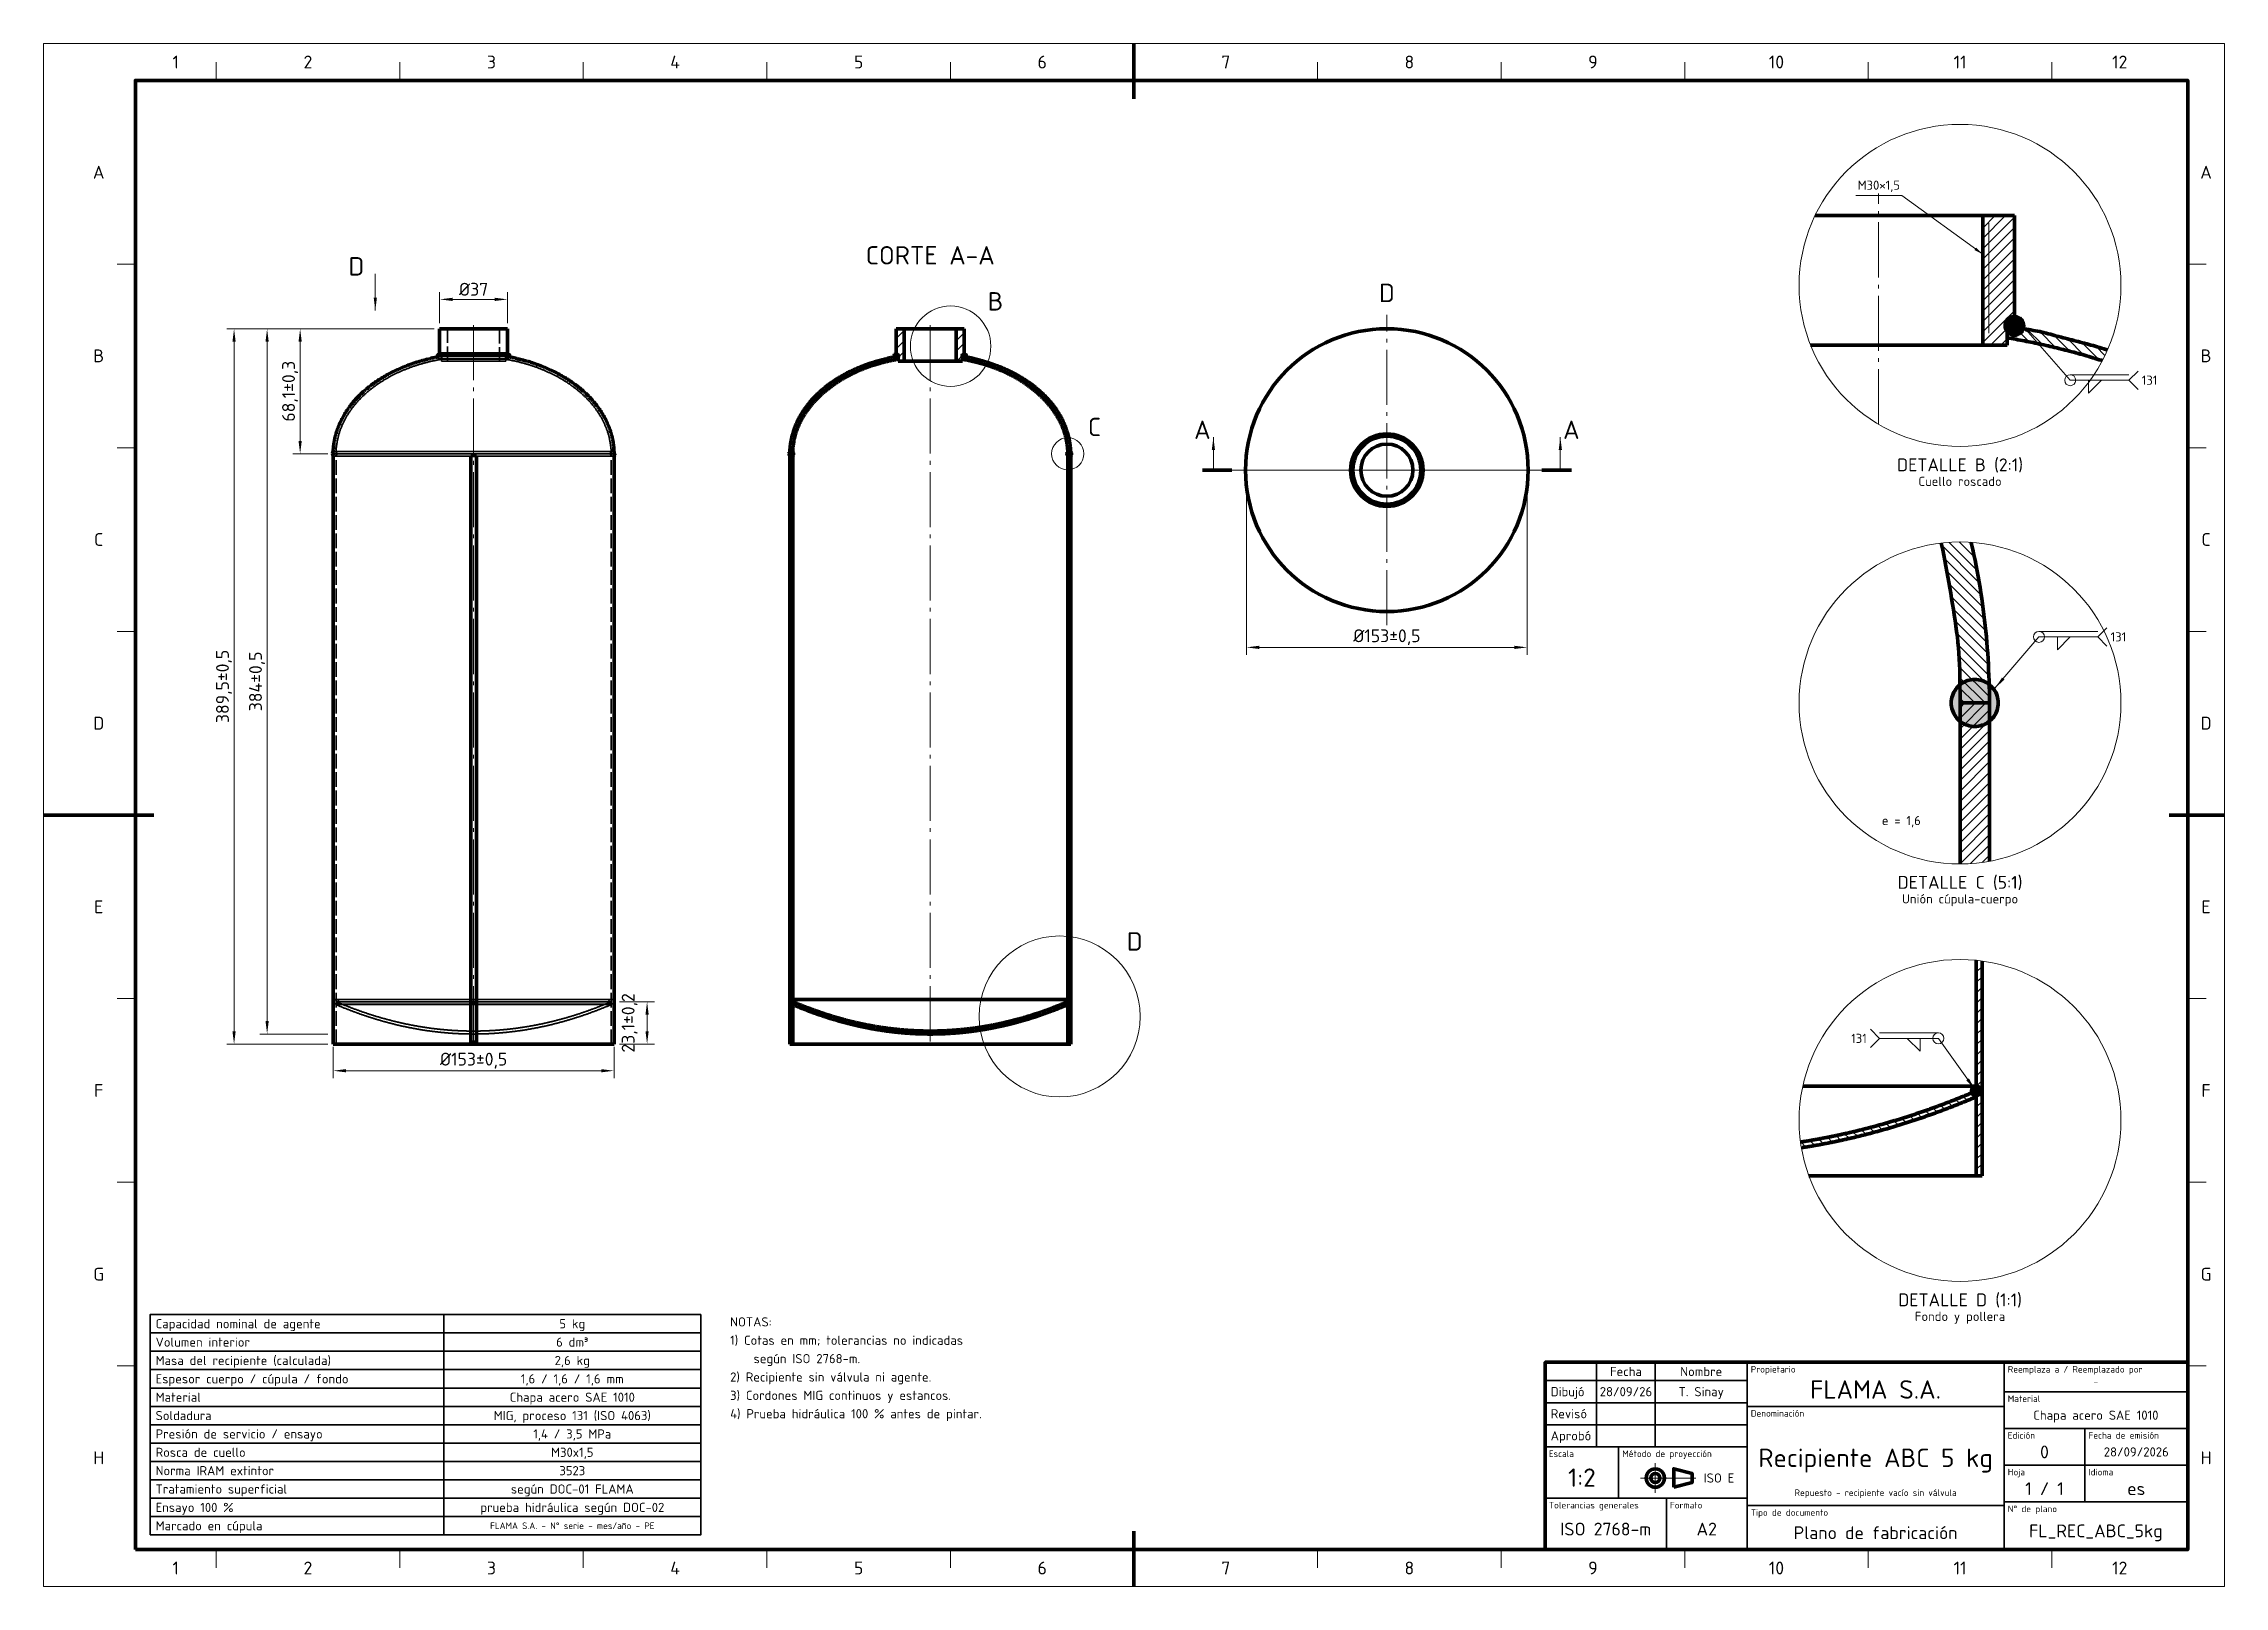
# Model space of a CAD drawing. Header units: millimetres. Extents: x 0 to 594, y 0 to 420.
import ezdxf
from ezdxf.enums import TextEntityAlignment as Align

# ---------------------------------------------------------------- set-up
doc = ezdxf.new("R2010")
doc.units = ezdxf.units.MM
doc.linetypes.add('IRAM-E-TRAZOS', pattern=[5, 4, -1])
doc.linetypes.add('IRAM-F-TRAZO-PUNTO', pattern=[20, 15, -2, 1, -2])
for name, color, linetype, lineweight in [('01-VISIBLE', 7, 'CONTINUOUS', 70), ('02-OCULTA', 4, 'IRAM-E-TRAZOS', 35), ('03-EJE', 1, 'IRAM-F-TRAZO-PUNTO', 18), ('04-COTA', 3, 'CONTINUOUS', 18), ('05-RAYADO', 8, 'CONTINUOUS', 18), ('06-TEXTO', 7, 'CONTINUOUS', 25), ('07-RECUADRO', 7, 'CONTINUOUS', 70), ('08-FINA', 5, 'CONTINUOUS', 18), ('10-ROTULO', 7, 'CONTINUOUS', 35), ('11-TEXTO-ROTULO', 7, 'CONTINUOUS', 25), ('12-SOLDADURA', 6, 'CONTINUOUS', 18)]:
    doc.layers.add(name, color=color, linetype=linetype, lineweight=lineweight)
doc.styles.add('ISO3098', font='isocpeur.ttf')
doc.dimstyles.new('FLAMA-IRAM', dxfattribs={"dimtxt": 3.5, "dimasz": 3.5, "dimexe": 2, "dimexo": 1.5, "dimgap": 1, "dimtad": 1, "dimdec": 1, "dimtxsty": 'ISO3098', "dimblk": 'IRAM_FLECHA', "dimblk1": 'IRAM_FLECHA', "dimblk2": 'IRAM_FLECHA', "dimcen": 2.5, "dimclrd": 3, "dimclre": 3, "dimclrt": 3, "dimazin": 3, "dimtfac": 1, "dimtmove": 0, "dimatfit": 3, "dimlwd": 18, "dimlwe": 18})

msp = doc.modelspace()

# ---------------------------------------------------------------- texts
at = {"layer": '06-TEXTO', "style": 'ISO3098'}
for s, height, p in [('1', 3.5, (36, 415)), ('2', 3.5, (72, 415)), ('3', 3.5, (122, 415)), ('4', 3.5, (172, 415)), ('5', 3.5, (222, 415)), ('6', 3.5, (272, 415)), ('7', 3.5, (322, 415)), ('8', 3.5, (372, 415)), ('9', 3.5, (422, 415)), ('10', 3.5, (472, 415)), ('11', 3.5, (522, 415)), ('12', 3.5, (565.5, 415)), ('A', 3.5, (15, 385)), ('A', 3.5, (589, 385)), ('CORTE A-A', 5, (241.5, 362.375)), ('B', 5, (259.269, 349.844)), ('D', 5, (365.875, 352.136)), ('B', 3.5, (15, 335)), ('B', 3.5, (589, 335)), ('C', 5, (286.238, 315.635)), ('A', 5, (315.625, 314.886)), ('A', 5, (416.125, 314.886)), ('DETALLE B (2:1)', 3.5, (522, 305.333)), ('Cuello roscado', 2.5, (522, 300.833)), ('C', 3.5, (15, 285)), ('C', 3.5, (589, 285)), ('D', 3.5, (15, 235)), ('D', 3.5, (589, 235)), ('e = 1,6', 2.5, (506, 208.5)), ('DETALLE C (5:1)', 3.5, (522, 191.667)), ('E', 3.5, (15, 185)), ('Unión cúpula-cuerpo', 2.5, (522, 187.167)), ('E', 3.5, (589, 185)), ('D', 5, (297.188, 175.588)), ('F', 3.5, (15, 135)), ('F', 3.5, (589, 135)), ('G', 3.5, (15, 85)), ('G', 3.5, (589, 85)), ('DETALLE D (1:1)', 3.5, (522, 78)), ('5 kg', 2.5, (144, 71.5)), ('Fondo y pollera', 2.5, (522, 73.5)), ('6 dm³', 2.5, (144, 66.5)), ('2,6 kg', 2.5, (144, 61.5)), ('1,6 / 1,6 / 1,6 mm', 2.5, (144, 56.5)), ('MIG, proceso 131 (ISO 4063)', 2.5, (144, 46.5)), ('Chapa acero SAE 1010', 2.5, (144, 51.5)), ('1,4 / 3,5 MPa', 2.5, (144, 41.5)), ('H', 3.5, (15, 35)), ('M30x1,5', 2.5, (144, 36.5)), ('H', 3.5, (589, 35)), ('3523', 2.5, (144, 31.5)), ('según DOC-01 FLAMA', 2.5, (144, 26.5)), ('prueba hidráulica según DOC-02', 2.5, (144, 21.5)), ('FLAMA S.A. - N° serie - mes/año - PE', 1.8, (144, 16.5)), ('1', 3.5, (36, 5)), ('2', 3.5, (72, 5)), ('3', 3.5, (122, 5)), ('4', 3.5, (172, 5)), ('5', 3.5, (222, 5)), ('6', 3.5, (272, 5)), ('7', 3.5, (322, 5)), ('8', 3.5, (372, 5)), ('9', 3.5, (422, 5)), ('10', 3.5, (472, 5)), ('11', 3.5, (522, 5)), ('12', 3.5, (565.5, 5))]:
    msp.add_text(s, height=height, dxfattribs=at).set_placement(p, align=Align.MIDDLE_CENTER)
msp.add_text('M30×1,5', height=2.5, dxfattribs=at).set_placement((499.876, 379.467), align=Align.BOTTOM_CENTER)
msp.add_text('D', height=5, dxfattribs=at).set_placement((87.35, 359.375), align=Align.MIDDLE_RIGHT)
for s, p in [('Capacidad nominal de agente', (30.5, 71.5)), ('Volumen interior', (30.5, 66.5)), ('Masa del recipiente (calculada)', (30.5, 61.5)), ('Espesor cuerpo / cúpula / fondo', (30.5, 56.5)), ('Soldadura', (30.5, 46.5)), ('Material', (30.5, 51.5)), ('Presión de servicio / ensayo', (30.5, 41.5)), ('Rosca de cuello', (30.5, 36.5)), ('Norma IRAM extintor', (30.5, 31.5)), ('Tratamiento superficial', (30.5, 26.5)), ('Ensayo 100 %', (30.5, 21.5)), ('Marcado en cúpula', (30.5, 16.5))]:
    msp.add_text(s, height=2.5, dxfattribs=at).set_placement(p, align=Align.MIDDLE_LEFT)
for s, p in [('NOTAS:', (187, 70)), ('1) Cotas en mm; tolerancias no indicadas', (187, 65)), ('    según ISO 2768-m.', (187, 60)), ('2) Recipiente sin válvula ni agente.', (187, 55)), ('3) Cordones MIG continuos y estancos.', (187, 50)), ('4) Prueba hidráulica 100 % antes de pintar.', (187, 45))]:
    msp.add_text(s, height=2.5, dxfattribs=at).set_placement(p, align=Align.BOTTOM_LEFT)
at = {"layer": '11-TEXTO-ROTULO', "style": 'ISO3098'}
for s, height, p in [('Fecha', 2.5, (431, 58.5)), ('Nombre', 2.5, (451.5, 58.5)), ('28/09/26', 2.5, (431, 53)), ('T. Sinay', 2.5, (451.5, 53)), ('FLAMA S.A.', 5, (499, 53.6)), ('-', 1.8, (559, 55.6)), ('Chapa acero SAE 1010', 2.5, (559, 46.6)), ('Recipiente ABC 5 kg', 5, (499, 35)), ('0', 3.5, (545, 36.6)), ('28/09/2026', 2.5, (570, 36.6)), ('1:2', 5, (419, 29.6)), ('Repuesto - recipiente vacío sin válvula', 1.8, (499, 25.5)), ('1 / 1', 3.5, (545, 26.6)), ('es', 3.5, (570, 26.6)), ('ISO 2768-m', 3.5, (425.5, 15.6)), ('A2', 3.5, (453, 15.6)), ('Plano de fabricación', 3.5, (499, 14.6)), ('FL_REC_ABC_5kg', 3.5, (559, 15.1))]:
    msp.add_text(s, height=height, dxfattribs=at).set_placement(p, align=Align.MIDDLE_CENTER)
for s, p in [('Propietario', (465, 60)), ('Reemplaza a / Reemplazado por', (535, 60)), ('Denominación', (465, 48)), ('Material', (535, 52)), ('Edición', (535, 42)), ('Fecha de emisión', (557, 42)), ('Escala', (410, 37)), ('Método de proyección', (430, 37)), ('Hoja', (535, 32)), ('Idioma', (557, 32)), ('Tolerancias generales', (410, 23)), ('Formato', (443, 23)), ('Tipo de documento', (465, 21)), ('N° de plano', (535, 22))]:
    msp.add_text(s, height=1.8, dxfattribs=at).set_placement(p, align=Align.TOP_LEFT)
for s, p in [('Dibujó', (410.5, 53)), ('Revisó', (410.5, 47)), ('Aprobó', (410.5, 41))]:
    msp.add_text(s, height=2.5, dxfattribs=at).set_placement(p, align=Align.MIDDLE_LEFT)
msp.add_text('ISO E', height=2.5, dxfattribs=at).set_placement((460.5, 29.5), align=Align.MIDDLE_RIGHT)
at = {"layer": '12-SOLDADURA', "style": 'ISO3098'}
for p in [(571.5, 328.367), (563, 258.5)]:
    msp.add_text('131', height=2.5, dxfattribs=at).set_placement(p, align=Align.MIDDLE_LEFT)
msp.add_text('131', height=2.5, dxfattribs=at).set_placement((496.6, 149.183), align=Align.MIDDLE_RIGHT)

# ---------------------------------------------------------------- blocks, each defined once
blk = doc.blocks.new('IRAM_FLECHA')
blk.add_solid([(0, 0), (-1, 0.125), (-1, -0.125)])

# ---------------------------------------------------------------- dimensions: what is measured, and where the dimension line sits
at = {"layer": '04-COTA'}
msp.add_linear_dim(base=(107.875, 350.375), p1=(107.875, 342.375), p2=(126.375, 342.375), dimstyle='FLAMA-IRAM', override={"dimlfac": 2, "dimpost": '%%c<>'}, dxfattribs=at).render()
for base, p1, p2, text in [((51.875, 147.625), (78.875, 147.625), (107.875, 342.375), '<>±0,5'), ((60.875, 150.375), (78.875, 150.375), (107.875, 342.375), '<>±0,5'), ((69.875, 308.348), (78.875, 308.348), (107.875, 342.375), '<>±0,3'), ((164.375, 147.625), (155.375, 147.625), (155.375, 159.175), '<>±0,2')]:
    msp.add_linear_dim(base=base, p1=p1, p2=p2, angle=90, text=text, dimstyle='FLAMA-IRAM', override={"dimlfac": 2}, dxfattribs=at).render()
for base, p1, p2 in [((327.625, 255.636), (327.625, 303.886), (404.125, 303.886)), ((78.875, 140.375), (78.875, 148.375), (155.375, 148.375))]:
    msp.add_linear_dim(base=base, p1=p1, p2=p2, text='%%c<>±0,5', dimstyle='FLAMA-IRAM', override={"dimlfac": 2}, dxfattribs=at).render()

# ---------------------------------------------------------------- hatches: boundary and pattern name
at = {"layer": '05-RAYADO'}
h = msp.add_hatch(dxfattribs=at)
h.set_pattern_fill('ANSI31', scale=0.62992)
h.paths.add_polyline_path([(534.82, 343.167), (534.82, 337.929), (528.176, 337.929), (528.176, 373.167), (536.8, 373.167), (536.8, 343.167)])
h = msp.add_hatch(color=7, dxfattribs=at)
h.dxf.hatch_style = 1
h.paths.add_polyline_path([(539.328, 342.766), (539.235, 342.376), (539.081, 342.004), (538.871, 341.662), (538.61, 341.356), (538.305, 341.096), (537.962, 340.886), (537.591, 340.732), (537.2, 340.638), (536.8, 340.607), (536.4, 340.638), (536.009, 340.732), (535.638, 340.886), (535.295, 341.096), (534.99, 341.356), (534.729, 341.662), (534.519, 342.004), (534.365, 342.376), (534.272, 342.766), (534.24, 343.167), (534.272, 343.567), (534.365, 343.958), (534.519, 344.329), (534.729, 344.671), (534.99, 344.977), (535.295, 345.238), (535.638, 345.448), (536.009, 345.601), (536.4, 345.695), (536.8, 345.727), (537.2, 345.695), (537.591, 345.601), (537.962, 345.448), (538.305, 345.238), (538.61, 344.977), (538.871, 344.671), (539.081, 344.329), (539.235, 343.958), (539.328, 343.567), (539.36, 343.167)])
h = msp.add_hatch(dxfattribs=at)
h.set_pattern_fill('ANSI31', scale=0.62992)
h.paths.add_polyline_path([(234.406, 333.565), (232.745, 333.565), (232.745, 334.875), (232.25, 334.875), (232.25, 342.375), (234.406, 342.375)])
h = msp.add_hatch(dxfattribs=at)
h.set_pattern_fill('ANSI31', scale=0.62992)
h.paths.add_polyline_path([(250.75, 334.875), (250.255, 334.875), (250.255, 333.565), (248.594, 333.565), (248.594, 342.375), (250.75, 342.375)])
h = msp.add_hatch(dxfattribs=at)
h.set_pattern_fill('ANSI31', scale=0.62992, angle=90)
h.paths.add_polyline_path([(535.224, 343.096), (535.649, 343.024), (536.073, 342.953), (536.497, 342.881), (536.921, 342.81), (537.345, 342.738), (537.769, 342.665), (538.193, 342.593), (538.617, 342.52), (539.041, 342.447), (539.465, 342.373), (539.889, 342.299), (540.313, 342.225), (540.736, 342.15), (541.16, 342.074), (541.583, 341.997), (542.006, 341.919), (542.429, 341.84), (542.851, 341.76), (543.274, 341.678), (543.695, 341.593), (544.116, 341.505), (544.537, 341.412), (544.955, 341.314), (545.372, 341.208), (545.787, 341.095), (546.201, 340.976), (546.614, 340.857), (547.028, 340.739), (547.443, 340.625), (547.858, 340.513), (548.274, 340.403), (548.69, 340.294), (549.106, 340.186), (549.523, 340.078), (549.939, 339.97), (550.356, 339.863), (550.773, 339.756), (551.189, 339.649), (551.606, 339.542), (552.023, 339.435), (552.439, 339.327), (552.856, 339.219), (553.272, 339.111), (553.688, 339.003), (554.105, 338.894), (554.521, 338.785), (554.937, 338.676), (555.353, 338.565), (555.768, 338.455), (556.184, 338.343), (556.599, 338.231), (557.014, 338.118), (557.429, 338.005), (557.844, 337.89), (558.258, 337.775), (558.672, 337.658), (559.086, 337.54), (559.499, 337.422), (559.913, 337.301), (560.325, 337.18), (560.737, 337.057), (561.149, 336.933), (561.561, 336.807), (561.972, 336.681), (562.166, 336.62), (562.073, 336.404), (561.625, 335.426), (561.153, 334.459), (560.76, 333.701), (560.376, 333.821), (559.977, 333.945), (559.578, 334.068), (559.179, 334.19), (558.779, 334.312), (558.379, 334.432), (557.979, 334.552), (557.578, 334.671), (557.177, 334.788), (556.777, 334.905), (556.375, 335.021), (555.974, 335.137), (555.572, 335.251), (555.17, 335.364), (554.768, 335.477), (554.365, 335.588), (553.963, 335.699), (553.56, 335.809), (553.156, 335.918), (552.753, 336.026), (552.349, 336.134), (551.945, 336.24), (551.541, 336.346), (551.137, 336.45), (550.732, 336.554), (550.327, 336.657), (549.922, 336.759), (549.517, 336.86), (549.112, 336.96), (548.706, 337.06), (548.3, 337.158), (547.894, 337.256), (547.488, 337.353), (547.081, 337.449), (546.674, 337.544), (546.267, 337.638), (545.86, 337.732), (545.453, 337.824), (545.045, 337.916), (544.638, 338.006), (544.23, 338.096), (543.822, 338.185), (543.413, 338.274), (543.005, 338.361), (542.596, 338.448), (542.187, 338.533), (541.778, 338.618), (541.369, 338.702), (540.96, 338.785), (540.55, 338.867), (540.141, 338.948), (539.731, 339.029), (539.321, 339.109), (538.911, 339.187), (538.5, 339.265), (538.09, 339.342), (537.679, 339.419), (537.268, 339.494), (536.857, 339.569), (536.446, 339.642), (536.035, 339.715), (535.623, 339.787), (535.212, 339.858), (534.8, 339.929), (534.8, 343.167)])
h = msp.add_hatch(color=7, dxfattribs=at)
h.dxf.hatch_style = 1
h.paths.add_polyline_path([(204.05, 308.348), (203.25, 308.348), (203.25, 308.455), (203.251, 308.563), (203.253, 308.67), (203.255, 308.778), (203.257, 308.885), (203.261, 308.993), (203.265, 309.1), (203.269, 309.208), (203.274, 309.315), (203.28, 309.423), (203.286, 309.53), (203.293, 309.637), (203.3, 309.744), (203.308, 309.852), (203.317, 309.959), (203.326, 310.066), (203.336, 310.173), (203.346, 310.28), (203.357, 310.387), (203.369, 310.494), (203.381, 310.601), (203.394, 310.708), (203.407, 310.814), (203.421, 310.921), (203.436, 311.028), (203.451, 311.134), (203.466, 311.241), (203.483, 311.347), (203.499, 311.453), (203.517, 311.559), (203.535, 311.665), (203.553, 311.771), (203.572, 311.877), (203.592, 311.983), (203.612, 312.088), (203.633, 312.194), (203.654, 312.299), (203.676, 312.405), (203.699, 312.51), (203.722, 312.615), (203.746, 312.72), (203.77, 312.825), (203.795, 312.929), (203.82, 313.034), (203.846, 313.138), (203.872, 313.242), (203.899, 313.346), (203.927, 313.45), (203.955, 313.554), (203.983, 313.658), (204.012, 313.761), (204.042, 313.865), (204.072, 313.968), (204.103, 314.071), (204.135, 314.174), (204.166, 314.277), (204.199, 314.379), (204.232, 314.482), (204.265, 314.584), (204.299, 314.686), (204.334, 314.788), (204.369, 314.889), (204.404, 314.991), (204.44, 315.092), (204.477, 315.193), (204.514, 315.294), (204.551, 315.395), (204.589, 315.496), (204.628, 315.596), (204.667, 315.696), (204.707, 315.796), (204.747, 315.896), (204.787, 315.996), (204.829, 316.095), (204.87, 316.194), (204.912, 316.293), (204.955, 316.392), (204.998, 316.491), (205.041, 316.589), (205.085, 316.687), (205.13, 316.785), (205.175, 316.883), (205.22, 316.98), (205.266, 317.077), (205.312, 317.174), (205.359, 317.271), (205.406, 317.368), (205.454, 317.464), (205.502, 317.56), (205.551, 317.656), (205.6, 317.752), (205.65, 317.847), (205.7, 317.943), (205.75, 318.038), (205.801, 318.132), (205.852, 318.227), (205.904, 318.321), (205.956, 318.415), (206.009, 318.509), (206.062, 318.603), (206.115, 318.696), (206.169, 318.789), (206.224, 318.882), (206.278, 318.974), (206.334, 319.067), (206.389, 319.159), (206.445, 319.251), (206.501, 319.342), (206.558, 319.433), (206.616, 319.524), (206.673, 319.615), (206.731, 319.706), (206.79, 319.796), (206.848, 319.886), (206.908, 319.976), (206.967, 320.066), (207.027, 320.155), (207.087, 320.244), (207.148, 320.333), (207.209, 320.421), (207.271, 320.509), (207.333, 320.597), (207.395, 320.685), (207.457, 320.772), (207.52, 320.86), (207.584, 320.947), (207.647, 321.033), (207.712, 321.12), (207.776, 321.206), (207.841, 321.292), (207.906, 321.377), (207.971, 321.462), (208.037, 321.548), (208.103, 321.632), (208.17, 321.717), (208.237, 321.801), (208.304, 321.885), (208.371, 321.969), (208.439, 322.052), (208.507, 322.135), (208.576, 322.218), (208.645, 322.301), (208.714, 322.383), (208.784, 322.465), (208.853, 322.547), (208.923, 322.629), (208.994, 322.71), (209.065, 322.791), (209.136, 322.872), (209.207, 322.952), (209.279, 323.032), (209.351, 323.112), (209.423, 323.192), (209.496, 323.271), (209.569, 323.35), (209.642, 323.429), (209.715, 323.507), (209.789, 323.586), (209.863, 323.663), (209.938, 323.741), (210.012, 323.819), (210.087, 323.896), (210.163, 323.973), (210.238, 324.049), (210.314, 324.125), (210.39, 324.201), (210.466, 324.277), (210.543, 324.353), (210.62, 324.428), (210.697, 324.503), (210.774, 324.578), (210.852, 324.652), (210.93, 324.726), (211.008, 324.8), (211.087, 324.873), (211.165, 324.947), (211.244, 325.02), (211.324, 325.092), (211.403, 325.165), (211.483, 325.237), (211.563, 325.309), (211.643, 325.38), (211.723, 325.452), (211.804, 325.523), (211.885, 325.594), (211.966, 325.664), (212.048, 325.734), (212.129, 325.804), (212.211, 325.874), (212.293, 325.944), (212.376, 326.013), (212.458, 326.082), (212.541, 326.15), (212.624, 326.219), (212.708, 326.287), (212.791, 326.354), (212.875, 326.422), (212.959, 326.489), (213.043, 326.556), (213.127, 326.623), (213.212, 326.689), (213.297, 326.755), (213.382, 326.821), (213.467, 326.887), (213.552, 326.952), (213.638, 327.017), (213.724, 327.082), (213.81, 327.147), (213.896, 327.211), (213.982, 327.275), (214.069, 327.339), (214.156, 327.402), (214.243, 327.465), (214.33, 327.528), (214.417, 327.591), (214.505, 327.653), (214.593, 327.715), (214.681, 327.777), (214.769, 327.839), (214.857, 327.9), (214.946, 327.961), (215.035, 328.022), (215.124, 328.082), (215.213, 328.143), (215.302, 328.203), (215.391, 328.262), (215.481, 328.322), (215.571, 328.381), (215.661, 328.44), (215.751, 328.498), (215.841, 328.557), (215.932, 328.615), (216.022, 328.673), (216.113, 328.73), (216.204, 328.788), (216.295, 328.845), (216.387, 328.902), (216.478, 328.958), (216.57, 329.014), (216.662, 329.07), (216.754, 329.126), (216.846, 329.182), (216.938, 329.237), (217.031, 329.292), (217.123, 329.346), (217.216, 329.401), (217.309, 329.455), (217.402, 329.509), (217.495, 329.563), (217.588, 329.616), (217.682, 329.669), (217.775, 329.722), (217.869, 329.775), (217.963, 329.827), (218.057, 329.88), (218.151, 329.932), (218.246, 329.983), (218.34, 330.035), (218.435, 330.086), (218.529, 330.137), (218.624, 330.187), (218.719, 330.238), (218.814, 330.288), (218.91, 330.338), (219.005, 330.388), (219.101, 330.437), (219.196, 330.486), (219.292, 330.535), (219.388, 330.584), (219.484, 330.632), (219.58, 330.68), (219.676, 330.728), (219.773, 330.776), (219.869, 330.823), (219.966, 330.87), (220.063, 330.917), (220.16, 330.964), (220.257, 331.01), (220.354, 331.056), (220.452, 331.102), (220.549, 331.147), (220.647, 331.192), (220.744, 331.237), (220.842, 331.282), (220.94, 331.326), (221.038, 331.371), (221.136, 331.414), (221.235, 331.458), (221.333, 331.501), (221.432, 331.545), (221.53, 331.587), (221.629, 331.63), (221.728, 331.672), (221.827, 331.715), (221.926, 331.757), (222.025, 331.798), (222.124, 331.84), (222.223, 331.881), (222.323, 331.922), (222.422, 331.963), (222.522, 332.003), (222.622, 332.044), (222.721, 332.084), (222.821, 332.124), (222.921, 332.164), (223.021, 332.204), (223.121, 332.243), (223.221, 332.282), (223.321, 332.321), (223.422, 332.36), (223.522, 332.399), (223.622, 332.437), (223.723, 332.475), (223.824, 332.514), (223.924, 332.552), (224.025, 332.589), (224.126, 332.627), (224.227, 332.664), (224.328, 332.701), (224.429, 332.738), (224.53, 332.774), (224.631, 332.811), (224.732, 332.847), (224.834, 332.882), (224.935, 332.918), (225.037, 332.953), (225.139, 332.988), (225.241, 333.022), (225.343, 333.056), (225.445, 333.09), (225.547, 333.123), (225.649, 333.156), (225.752, 333.189), (225.854, 333.221), (225.957, 333.253), (226.06, 333.285), (226.163, 333.317), (226.266, 333.348), (226.369, 333.378), (226.472, 333.409), (226.575, 333.439), (226.678, 333.468), (226.782, 333.498), (226.885, 333.527), (226.989, 333.556), (227.093, 333.585), (227.196, 333.613), (227.3, 333.641), (227.404, 333.669), (227.508, 333.697), (227.612, 333.725), (227.716, 333.752), (227.82, 333.78), (227.924, 333.807), (228.028, 333.834), (228.132, 333.861), (228.236, 333.888), (228.34, 333.915), (228.444, 333.942), (228.548, 333.969), (228.653, 333.996), (228.757, 334.022), (228.861, 334.049), (228.965, 334.076), (229.069, 334.103), (229.173, 334.13), (229.277, 334.157), (229.382, 334.184), (229.485, 334.212), (229.589, 334.24), (229.693, 334.268), (229.796, 334.298), (229.9, 334.327), (230.003, 334.357), (230.107, 334.385), (230.211, 334.412), (230.316, 334.436), (230.421, 334.459), (230.526, 334.482), (230.632, 334.503), (230.737, 334.523), (230.843, 334.543), (230.949, 334.563), (231.054, 334.583), (231.16, 334.602), (231.266, 334.621), (231.372, 334.639), (231.478, 334.658), (231.584, 334.677), (231.69, 334.695), (231.796, 334.713), (231.902, 334.732), (232.008, 334.75), (232.114, 334.768), (232.22, 334.786), (232.326, 334.804), (232.432, 334.822), (232.538, 334.839), (232.644, 334.857), (232.75, 334.875), (232.75, 334.065), (232.647, 334.048), (232.544, 334.03), (232.441, 334.012), (232.338, 333.994), (232.236, 333.975), (232.133, 333.957), (232.03, 333.938), (231.928, 333.919), (231.825, 333.9), (231.722, 333.88), (231.62, 333.86), (231.517, 333.841), (231.415, 333.82), (231.312, 333.8), (231.21, 333.78), (231.108, 333.759), (231.005, 333.738), (230.903, 333.717), (230.801, 333.695), (230.699, 333.674), (230.597, 333.652), (230.495, 333.63), (230.393, 333.607), (230.291, 333.585), (230.189, 333.562), (230.087, 333.539), (229.985, 333.516), (229.883, 333.493), (229.781, 333.469), (229.68, 333.446), (229.578, 333.422), (229.477, 333.397), (229.375, 333.373), (229.274, 333.348), (229.172, 333.323), (229.071, 333.298), (228.969, 333.273), (228.868, 333.248), (228.767, 333.222), (228.666, 333.196), (228.565, 333.17), (228.464, 333.143), (228.363, 333.117), (228.262, 333.09), (228.161, 333.063), (228.06, 333.036), (227.959, 333.008), (227.859, 332.98), (227.758, 332.953), (227.657, 332.924), (227.557, 332.896), (227.457, 332.867), (227.356, 332.839), (227.256, 332.81), (227.156, 332.78), (227.055, 332.751), (226.955, 332.721), (226.855, 332.691), (226.755, 332.661), (226.655, 332.631), (226.556, 332.6), (226.456, 332.57), (226.356, 332.539), (226.256, 332.507), (226.157, 332.476), (226.057, 332.444), (225.958, 332.412), (225.859, 332.38), (225.759, 332.348), (225.66, 332.315), (225.561, 332.282), (225.462, 332.249), (225.363, 332.216), (225.264, 332.183), (225.165, 332.149), (225.066, 332.115), (224.968, 332.081), (224.869, 332.046), (224.771, 332.012), (224.672, 331.977), (224.574, 331.942), (224.475, 331.907), (224.377, 331.871), (224.279, 331.835), (224.181, 331.799), (224.083, 331.763), (223.985, 331.727), (223.888, 331.69), (223.79, 331.653), (223.692, 331.616), (223.595, 331.579), (223.497, 331.541), (223.4, 331.503), (223.303, 331.465), (223.206, 331.427), (223.109, 331.388), (223.012, 331.35), (222.915, 331.311), (222.818, 331.271), (222.721, 331.232), (222.625, 331.192), (222.528, 331.152), (222.432, 331.112), (222.335, 331.072), (222.239, 331.031), (222.143, 330.99), (222.047, 330.949), (221.951, 330.908), (221.855, 330.866), (221.76, 330.825), (221.664, 330.783), (221.569, 330.74), (221.473, 330.698), (221.378, 330.655), (221.283, 330.612), (221.188, 330.569), (221.093, 330.526), (220.998, 330.482), (220.903, 330.438), (220.809, 330.394), (220.714, 330.349), (220.62, 330.305), (220.525, 330.26), (220.431, 330.215), (220.337, 330.169), (220.243, 330.124), (220.149, 330.078), (220.056, 330.032), (219.962, 329.986), (219.869, 329.939), (219.775, 329.892), (219.682, 329.845), (219.589, 329.798), (219.496, 329.75), (219.403, 329.703), (219.31, 329.655), (219.218, 329.606), (219.125, 329.558), (219.033, 329.509), (218.941, 329.46), (218.849, 329.411), (218.757, 329.361), (218.665, 329.312), (218.573, 329.262), (218.482, 329.211), (218.39, 329.161), (218.299, 329.11), (218.208, 329.059), (218.117, 329.008), (218.026, 328.957), (217.935, 328.905), (217.845, 328.853), (217.754, 328.801), (217.664, 328.748), (217.574, 328.696), (217.484, 328.643), (217.394, 328.589), (217.304, 328.536), (217.215, 328.482), (217.125, 328.428), (217.036, 328.374), (216.947, 328.32), (216.858, 328.265), (216.769, 328.21), (216.68, 328.155), (216.592, 328.099), (216.504, 328.043), (216.416, 327.988), (216.328, 327.931), (216.24, 327.875), (216.152, 327.818), (216.065, 327.761), (215.977, 327.704), (215.89, 327.646), (215.803, 327.588), (215.716, 327.53), (215.63, 327.472), (215.543, 327.414), (215.457, 327.355), (215.371, 327.296), (215.285, 327.237), (215.199, 327.177), (215.113, 327.117), (215.028, 327.057), (214.943, 326.997), (214.858, 326.936), (214.773, 326.875), (214.688, 326.814), (214.604, 326.753), (214.519, 326.691), (214.435, 326.629), (214.351, 326.567), (214.268, 326.505), (214.184, 326.442), (214.101, 326.379), (214.018, 326.316), (213.935, 326.252), (213.852, 326.189), (213.77, 326.125), (213.687, 326.06), (213.605, 325.996), (213.523, 325.931), (213.442, 325.866), (213.36, 325.801), (213.279, 325.735), (213.198, 325.669), (213.117, 325.603), (213.036, 325.537), (212.956, 325.47), (212.876, 325.403), (212.796, 325.336), (212.716, 325.269), (212.637, 325.201), (212.557, 325.133), (212.478, 325.065), (212.399, 324.996), (212.321, 324.927), (212.242, 324.858), (212.164, 324.789), (212.086, 324.72), (212.009, 324.65), (211.931, 324.58), (211.854, 324.509), (211.777, 324.439), (211.701, 324.368), (211.624, 324.297), (211.548, 324.225), (211.472, 324.153), (211.397, 324.082), (211.321, 324.009), (211.246, 323.937), (211.171, 323.864), (211.096, 323.791), (211.022, 323.718), (210.948, 323.644), (210.874, 323.57), (210.801, 323.496), (210.727, 323.422), (210.654, 323.347), (210.581, 323.272), (210.509, 323.197), (210.437, 323.122), (210.365, 323.046), (210.293, 322.97), (210.222, 322.894), (210.151, 322.817), (210.08, 322.74), (210.009, 322.663), (209.939, 322.586), (209.869, 322.509), (209.8, 322.431), (209.73, 322.353), (209.661, 322.274), (209.593, 322.196), (209.524, 322.117), (209.456, 322.037), (209.389, 321.958), (209.321, 321.878), (209.254, 321.798), (209.187, 321.718), (209.121, 321.638), (209.054, 321.557), (208.989, 321.476), (208.923, 321.394), (208.858, 321.313), (208.793, 321.231), (208.728, 321.149), (208.664, 321.067), (208.6, 320.984), (208.537, 320.901), (208.474, 320.818), (208.411, 320.735), (208.348, 320.651), (208.286, 320.567), (208.224, 320.483), (208.163, 320.398), (208.102, 320.314), (208.041, 320.229), (207.981, 320.144), (207.921, 320.058), (207.861, 319.972), (207.802, 319.886), (207.743, 319.8), (207.684, 319.714), (207.626, 319.627), (207.568, 319.54), (207.511, 319.453), (207.454, 319.365), (207.397, 319.278), (207.341, 319.19), (207.285, 319.101), (207.23, 319.013), (207.174, 318.924), (207.12, 318.835), (207.065, 318.746), (207.011, 318.657), (206.958, 318.567), (206.905, 318.477), (206.852, 318.387), (206.8, 318.297), (206.748, 318.206), (206.696, 318.115), (206.645, 318.024), (206.595, 317.933), (206.545, 317.841), (206.495, 317.749), (206.446, 317.657), (206.397, 317.565), (206.348, 317.472), (206.3, 317.38), (206.253, 317.287), (206.206, 317.193), (206.16, 317.1), (206.113, 317.006), (206.068, 316.912), (206.023, 316.818), (205.978, 316.724), (205.934, 316.629), (205.89, 316.534), (205.847, 316.439), (205.804, 316.344), (205.762, 316.248), (205.72, 316.153), (205.678, 316.057), (205.637, 315.961), (205.597, 315.865), (205.557, 315.768), (205.517, 315.672), (205.478, 315.575), (205.439, 315.478), (205.4, 315.381), (205.362, 315.284), (205.325, 315.186), (205.288, 315.089), (205.251, 314.991), (205.215, 314.893), (205.179, 314.795), (205.144, 314.697), (205.109, 314.598), (205.074, 314.5), (205.04, 314.401), (205.007, 314.302), (204.974, 314.203), (204.942, 314.103), (204.911, 314.004), (204.88, 313.904), (204.849, 313.804), (204.82, 313.704), (204.791, 313.604), (204.762, 313.503), (204.735, 313.403), (204.707, 313.302), (204.681, 313.201), (204.655, 313.099), (204.63, 312.998), (204.606, 312.897), (204.582, 312.795), (204.559, 312.693), (204.537, 312.591), (204.515, 312.489), (204.494, 312.387), (204.474, 312.284), (204.454, 312.182), (204.434, 312.079), (204.415, 311.977), (204.396, 311.874), (204.377, 311.771), (204.359, 311.668), (204.341, 311.565), (204.324, 311.462), (204.307, 311.359), (204.29, 311.256), (204.273, 311.153), (204.257, 311.05), (204.241, 310.947), (204.225, 310.844), (204.209, 310.741), (204.193, 310.637), (204.178, 310.534), (204.162, 310.431), (204.147, 310.327), (204.133, 310.224), (204.12, 310.12), (204.108, 310.017), (204.098, 309.913), (204.089, 309.809), (204.081, 309.705), (204.075, 309.6), (204.069, 309.496), (204.065, 309.392), (204.062, 309.287), (204.059, 309.183), (204.056, 309.079), (204.054, 308.974), (204.053, 308.87), (204.052, 308.765), (204.051, 308.661), (204.05, 308.556), (204.05, 308.452)])
h = msp.add_hatch(color=7, dxfattribs=at)
h.dxf.hatch_style = 1
h.paths.add_polyline_path([(231.61, 334.875), (231.618, 334.975), (231.641, 335.073), (231.68, 335.166), (231.732, 335.251), (231.797, 335.328), (231.874, 335.393), (231.959, 335.445), (232.052, 335.484), (232.15, 335.507), (232.25, 335.515), (232.35, 335.507), (232.448, 335.484), (232.541, 335.445), (232.626, 335.393), (232.703, 335.328), (232.768, 335.251), (232.82, 335.166), (232.859, 335.073), (232.882, 334.975), (232.89, 334.875), (232.882, 334.775), (232.859, 334.677), (232.82, 334.584), (232.768, 334.499), (232.703, 334.422), (232.626, 334.357), (232.541, 334.305), (232.448, 334.266), (232.35, 334.243), (232.25, 334.235), (232.15, 334.243), (232.052, 334.266), (231.959, 334.305), (231.874, 334.357), (231.797, 334.422), (231.732, 334.499), (231.68, 334.584), (231.641, 334.677), (231.618, 334.775)])
h = msp.add_hatch(color=7, dxfattribs=at)
h.dxf.hatch_style = 1
h.paths.add_polyline_path([(251.39, 334.875), (251.382, 334.775), (251.359, 334.677), (251.32, 334.584), (251.268, 334.499), (251.203, 334.422), (251.126, 334.357), (251.041, 334.305), (250.948, 334.266), (250.85, 334.243), (250.75, 334.235), (250.65, 334.243), (250.552, 334.266), (250.459, 334.305), (250.374, 334.357), (250.297, 334.422), (250.232, 334.499), (250.18, 334.584), (250.141, 334.677), (250.118, 334.775), (250.11, 334.875), (250.118, 334.975), (250.141, 335.073), (250.18, 335.166), (250.232, 335.251), (250.297, 335.328), (250.374, 335.393), (250.459, 335.445), (250.552, 335.484), (250.65, 335.507), (250.75, 335.515), (250.85, 335.507), (250.948, 335.484), (251.041, 335.445), (251.126, 335.393), (251.203, 335.328), (251.268, 335.251), (251.32, 335.166), (251.359, 335.073), (251.382, 334.975)])
h = msp.add_hatch(color=7, dxfattribs=at)
h.dxf.hatch_style = 1
h.paths.add_polyline_path([(250.25, 334.875), (250.356, 334.857), (250.462, 334.839), (250.568, 334.822), (250.674, 334.804), (250.78, 334.786), (250.886, 334.768), (250.992, 334.75), (251.098, 334.732), (251.204, 334.713), (251.31, 334.695), (251.416, 334.677), (251.522, 334.658), (251.628, 334.639), (251.734, 334.621), (251.84, 334.602), (251.946, 334.583), (252.051, 334.563), (252.157, 334.543), (252.263, 334.523), (252.368, 334.503), (252.474, 334.482), (252.579, 334.459), (252.684, 334.436), (252.789, 334.412), (252.893, 334.385), (252.997, 334.357), (253.1, 334.327), (253.204, 334.298), (253.307, 334.268), (253.411, 334.24), (253.515, 334.212), (253.618, 334.184), (253.723, 334.157), (253.827, 334.13), (253.931, 334.103), (254.035, 334.076), (254.139, 334.049), (254.243, 334.022), (254.347, 333.996), (254.452, 333.969), (254.556, 333.942), (254.66, 333.915), (254.764, 333.888), (254.868, 333.861), (254.972, 333.834), (255.076, 333.807), (255.18, 333.78), (255.284, 333.752), (255.388, 333.725), (255.492, 333.697), (255.596, 333.669), (255.7, 333.641), (255.804, 333.613), (255.907, 333.585), (256.011, 333.556), (256.115, 333.527), (256.218, 333.498), (256.322, 333.468), (256.425, 333.439), (256.528, 333.409), (256.631, 333.378), (256.734, 333.348), (256.837, 333.317), (256.94, 333.285), (257.043, 333.253), (257.146, 333.221), (257.248, 333.189), (257.351, 333.156), (257.453, 333.123), (257.555, 333.09), (257.657, 333.056), (257.759, 333.022), (257.861, 332.988), (257.963, 332.953), (258.065, 332.918), (258.166, 332.882), (258.268, 332.847), (258.369, 332.811), (258.47, 332.774), (258.571, 332.738), (258.672, 332.701), (258.773, 332.664), (258.874, 332.627), (258.975, 332.589), (259.076, 332.552), (259.176, 332.514), (259.277, 332.475), (259.378, 332.437), (259.478, 332.399), (259.578, 332.36), (259.679, 332.321), (259.779, 332.282), (259.879, 332.243), (259.979, 332.204), (260.079, 332.164), (260.179, 332.124), (260.279, 332.084), (260.378, 332.044), (260.478, 332.003), (260.578, 331.963), (260.677, 331.922), (260.777, 331.881), (260.876, 331.84), (260.975, 331.798), (261.074, 331.757), (261.173, 331.715), (261.272, 331.672), (261.371, 331.63), (261.47, 331.587), (261.568, 331.545), (261.667, 331.501), (261.765, 331.458), (261.864, 331.414), (261.962, 331.371), (262.06, 331.326), (262.158, 331.282), (262.256, 331.237), (262.353, 331.192), (262.451, 331.147), (262.548, 331.102), (262.646, 331.056), (262.743, 331.01), (262.84, 330.964), (262.937, 330.917), (263.034, 330.87), (263.131, 330.823), (263.227, 330.776), (263.324, 330.728), (263.42, 330.68), (263.516, 330.632), (263.612, 330.584), (263.708, 330.535), (263.804, 330.486), (263.899, 330.437), (263.995, 330.388), (264.09, 330.338), (264.186, 330.288), (264.281, 330.238), (264.376, 330.187), (264.471, 330.137), (264.565, 330.086), (264.66, 330.035), (264.754, 329.983), (264.849, 329.932), (264.943, 329.88), (265.037, 329.827), (265.131, 329.775), (265.225, 329.722), (265.318, 329.669), (265.412, 329.616), (265.505, 329.563), (265.598, 329.509), (265.691, 329.455), (265.784, 329.401), (265.877, 329.346), (265.969, 329.292), (266.062, 329.237), (266.154, 329.182), (266.246, 329.126), (266.338, 329.07), (266.43, 329.014), (266.522, 328.958), (266.613, 328.902), (266.705, 328.845), (266.796, 328.788), (266.887, 328.73), (266.978, 328.673), (267.068, 328.615), (267.159, 328.557), (267.249, 328.498), (267.339, 328.44), (267.429, 328.381), (267.519, 328.322), (267.609, 328.262), (267.698, 328.203), (267.787, 328.143), (267.876, 328.082), (267.965, 328.022), (268.054, 327.961), (268.143, 327.9), (268.231, 327.839), (268.319, 327.777), (268.407, 327.715), (268.495, 327.653), (268.583, 327.591), (268.67, 327.528), (268.757, 327.465), (268.844, 327.402), (268.931, 327.339), (269.018, 327.275), (269.104, 327.211), (269.19, 327.147), (269.276, 327.082), (269.362, 327.017), (269.448, 326.952), (269.533, 326.887), (269.618, 326.821), (269.703, 326.755), (269.788, 326.689), (269.873, 326.623), (269.957, 326.556), (270.041, 326.489), (270.125, 326.422), (270.209, 326.354), (270.292, 326.287), (270.376, 326.219), (270.459, 326.15), (270.542, 326.082), (270.624, 326.013), (270.707, 325.944), (270.789, 325.874), (270.871, 325.804), (270.952, 325.734), (271.034, 325.664), (271.115, 325.594), (271.196, 325.523), (271.277, 325.452), (271.357, 325.38), (271.437, 325.309), (271.517, 325.237), (271.597, 325.165), (271.676, 325.092), (271.756, 325.02), (271.835, 324.947), (271.913, 324.873), (271.992, 324.8), (272.07, 324.726), (272.148, 324.652), (272.226, 324.578), (272.303, 324.503), (272.38, 324.428), (272.457, 324.353), (272.534, 324.277), (272.61, 324.201), (272.686, 324.125), (272.762, 324.049), (272.837, 323.973), (272.913, 323.896), (272.988, 323.819), (273.062, 323.741), (273.137, 323.663), (273.211, 323.586), (273.285, 323.507), (273.358, 323.429), (273.431, 323.35), (273.504, 323.271), (273.577, 323.192), (273.649, 323.112), (273.721, 323.032), (273.793, 322.952), (273.864, 322.872), (273.935, 322.791), (274.006, 322.71), (274.077, 322.629), (274.147, 322.547), (274.216, 322.465), (274.286, 322.383), (274.355, 322.301), (274.424, 322.218), (274.493, 322.135), (274.561, 322.052), (274.629, 321.969), (274.696, 321.885), (274.763, 321.801), (274.83, 321.717), (274.897, 321.632), (274.963, 321.548), (275.029, 321.462), (275.094, 321.377), (275.159, 321.292), (275.224, 321.206), (275.288, 321.12), (275.353, 321.033), (275.416, 320.947), (275.48, 320.86), (275.543, 320.772), (275.605, 320.685), (275.667, 320.597), (275.729, 320.509), (275.791, 320.421), (275.852, 320.333), (275.913, 320.244), (275.973, 320.155), (276.033, 320.066), (276.092, 319.976), (276.152, 319.886), (276.21, 319.796), (276.269, 319.706), (276.327, 319.615), (276.384, 319.524), (276.442, 319.433), (276.499, 319.342), (276.555, 319.251), (276.611, 319.159), (276.666, 319.067), (276.722, 318.974), (276.776, 318.882), (276.831, 318.789), (276.885, 318.696), (276.938, 318.603), (276.991, 318.509), (277.044, 318.415), (277.096, 318.321), (277.148, 318.227), (277.199, 318.132), (277.25, 318.038), (277.3, 317.943), (277.35, 317.847), (277.4, 317.752), (277.449, 317.656), (277.498, 317.56), (277.546, 317.464), (277.594, 317.368), (277.641, 317.271), (277.688, 317.174), (277.734, 317.077), (277.78, 316.98), (277.825, 316.883), (277.87, 316.785), (277.915, 316.687), (277.959, 316.589), (278.002, 316.491), (278.045, 316.392), (278.088, 316.293), (278.13, 316.194), (278.171, 316.095), (278.213, 315.996), (278.253, 315.896), (278.293, 315.796), (278.333, 315.696), (278.372, 315.596), (278.411, 315.496), (278.449, 315.395), (278.486, 315.294), (278.523, 315.193), (278.56, 315.092), (278.596, 314.991), (278.631, 314.889), (278.666, 314.788), (278.701, 314.686), (278.735, 314.584), (278.768, 314.482), (278.801, 314.379), (278.834, 314.277), (278.865, 314.174), (278.897, 314.071), (278.928, 313.968), (278.958, 313.865), (278.988, 313.761), (279.017, 313.658), (279.045, 313.554), (279.073, 313.45), (279.101, 313.346), (279.128, 313.242), (279.154, 313.138), (279.18, 313.034), (279.205, 312.929), (279.23, 312.825), (279.254, 312.72), (279.278, 312.615), (279.301, 312.51), (279.324, 312.405), (279.346, 312.299), (279.367, 312.194), (279.388, 312.088), (279.408, 311.983), (279.428, 311.877), (279.447, 311.771), (279.465, 311.665), (279.483, 311.559), (279.501, 311.453), (279.517, 311.347), (279.534, 311.241), (279.549, 311.134), (279.564, 311.028), (279.579, 310.921), (279.593, 310.814), (279.606, 310.708), (279.619, 310.601), (279.631, 310.494), (279.643, 310.387), (279.654, 310.28), (279.664, 310.173), (279.674, 310.066), (279.683, 309.959), (279.692, 309.852), (279.7, 309.744), (279.707, 309.637), (279.714, 309.53), (279.72, 309.423), (279.726, 309.315), (279.731, 309.208), (279.735, 309.1), (279.739, 308.993), (279.743, 308.885), (279.745, 308.778), (279.747, 308.67), (279.749, 308.563), (279.75, 308.455), (279.75, 308.348), (278.95, 308.348), (278.95, 308.452), (278.95, 308.556), (278.949, 308.661), (278.948, 308.765), (278.947, 308.87), (278.946, 308.974), (278.944, 309.079), (278.941, 309.183), (278.938, 309.287), (278.935, 309.392), (278.931, 309.496), (278.925, 309.6), (278.919, 309.705), (278.911, 309.809), (278.902, 309.913), (278.892, 310.017), (278.88, 310.12), (278.867, 310.224), (278.853, 310.327), (278.838, 310.431), (278.822, 310.534), (278.807, 310.637), (278.791, 310.741), (278.775, 310.844), (278.759, 310.947), (278.743, 311.05), (278.727, 311.153), (278.71, 311.256), (278.693, 311.359), (278.676, 311.462), (278.659, 311.565), (278.641, 311.668), (278.623, 311.771), (278.604, 311.874), (278.585, 311.977), (278.566, 312.079), (278.546, 312.182), (278.526, 312.284), (278.506, 312.387), (278.485, 312.489), (278.463, 312.591), (278.441, 312.693), (278.418, 312.795), (278.394, 312.897), (278.37, 312.998), (278.345, 313.099), (278.319, 313.201), (278.293, 313.302), (278.265, 313.403), (278.238, 313.503), (278.209, 313.604), (278.18, 313.704), (278.151, 313.804), (278.12, 313.904), (278.089, 314.004), (278.058, 314.103), (278.026, 314.203), (277.993, 314.302), (277.96, 314.401), (277.926, 314.5), (277.891, 314.598), (277.856, 314.697), (277.821, 314.795), (277.785, 314.893), (277.749, 314.991), (277.712, 315.089), (277.675, 315.186), (277.638, 315.284), (277.6, 315.381), (277.561, 315.478), (277.522, 315.575), (277.483, 315.672), (277.443, 315.768), (277.403, 315.865), (277.363, 315.961), (277.322, 316.057), (277.28, 316.153), (277.238, 316.248), (277.196, 316.344), (277.153, 316.439), (277.11, 316.534), (277.066, 316.629), (277.022, 316.724), (276.977, 316.818), (276.932, 316.912), (276.887, 317.006), (276.84, 317.1), (276.794, 317.193), (276.747, 317.287), (276.7, 317.38), (276.652, 317.472), (276.603, 317.565), (276.554, 317.657), (276.505, 317.749), (276.455, 317.841), (276.405, 317.933), (276.355, 318.024), (276.304, 318.115), (276.252, 318.206), (276.2, 318.297), (276.148, 318.387), (276.095, 318.477), (276.042, 318.567), (275.989, 318.657), (275.935, 318.746), (275.88, 318.835), (275.826, 318.924), (275.77, 319.013), (275.715, 319.101), (275.659, 319.19), (275.603, 319.278), (275.546, 319.365), (275.489, 319.453), (275.432, 319.54), (275.374, 319.627), (275.316, 319.714), (275.257, 319.8), (275.198, 319.886), (275.139, 319.972), (275.079, 320.058), (275.019, 320.144), (274.959, 320.229), (274.898, 320.314), (274.837, 320.398), (274.776, 320.483), (274.714, 320.567), (274.652, 320.651), (274.589, 320.735), (274.526, 320.818), (274.463, 320.901), (274.4, 320.984), (274.336, 321.067), (274.272, 321.149), (274.207, 321.231), (274.142, 321.313), (274.077, 321.394), (274.011, 321.476), (273.946, 321.557), (273.879, 321.638), (273.813, 321.718), (273.746, 321.798), (273.679, 321.878), (273.611, 321.958), (273.544, 322.037), (273.476, 322.117), (273.407, 322.196), (273.339, 322.274), (273.27, 322.353), (273.2, 322.431), (273.131, 322.509), (273.061, 322.586), (272.991, 322.663), (272.92, 322.74), (272.849, 322.817), (272.778, 322.894), (272.707, 322.97), (272.635, 323.046), (272.563, 323.122), (272.491, 323.197), (272.419, 323.272), (272.346, 323.347), (272.273, 323.422), (272.199, 323.496), (272.126, 323.57), (272.052, 323.644), (271.978, 323.718), (271.904, 323.791), (271.829, 323.864), (271.754, 323.937), (271.679, 324.009), (271.603, 324.082), (271.528, 324.153), (271.452, 324.225), (271.376, 324.297), (271.299, 324.368), (271.223, 324.439), (271.146, 324.509), (271.069, 324.58), (270.991, 324.65), (270.914, 324.72), (270.836, 324.789), (270.758, 324.858), (270.679, 324.927), (270.601, 324.996), (270.522, 325.065), (270.443, 325.133), (270.363, 325.201), (270.284, 325.269), (270.204, 325.336), (270.124, 325.403), (270.044, 325.47), (269.964, 325.537), (269.883, 325.603), (269.802, 325.669), (269.721, 325.735), (269.64, 325.801), (269.558, 325.866), (269.477, 325.931), (269.395, 325.996), (269.313, 326.06), (269.23, 326.125), (269.148, 326.189), (269.065, 326.252), (268.982, 326.316), (268.899, 326.379), (268.816, 326.442), (268.732, 326.505), (268.649, 326.567), (268.565, 326.629), (268.481, 326.691), (268.396, 326.753), (268.312, 326.814), (268.227, 326.875), (268.142, 326.936), (268.057, 326.997), (267.972, 327.057), (267.887, 327.117), (267.801, 327.177), (267.715, 327.237), (267.629, 327.296), (267.543, 327.355), (267.457, 327.414), (267.37, 327.472), (267.284, 327.53), (267.197, 327.588), (267.11, 327.646), (267.023, 327.704), (266.935, 327.761), (266.848, 327.818), (266.76, 327.875), (266.672, 327.931), (266.584, 327.988), (266.496, 328.043), (266.408, 328.099), (266.32, 328.155), (266.231, 328.21), (266.142, 328.265), (266.053, 328.32), (265.964, 328.374), (265.875, 328.428), (265.785, 328.482), (265.696, 328.536), (265.606, 328.589), (265.516, 328.643), (265.426, 328.696), (265.336, 328.748), (265.246, 328.801), (265.155, 328.853), (265.065, 328.905), (264.974, 328.957), (264.883, 329.008), (264.792, 329.059), (264.701, 329.11), (264.61, 329.161), (264.518, 329.211), (264.427, 329.262), (264.335, 329.312), (264.243, 329.361), (264.151, 329.411), (264.059, 329.46), (263.967, 329.509), (263.875, 329.558), (263.782, 329.606), (263.69, 329.655), (263.597, 329.703), (263.504, 329.75), (263.411, 329.798), (263.318, 329.845), (263.225, 329.892), (263.131, 329.939), (263.038, 329.986), (262.944, 330.032), (262.851, 330.078), (262.757, 330.124), (262.663, 330.169), (262.569, 330.215), (262.475, 330.26), (262.38, 330.305), (262.286, 330.349), (262.191, 330.394), (262.097, 330.438), (262.002, 330.482), (261.907, 330.526), (261.812, 330.569), (261.717, 330.612), (261.622, 330.655), (261.527, 330.698), (261.431, 330.74), (261.336, 330.783), (261.24, 330.825), (261.145, 330.866), (261.049, 330.908), (260.953, 330.949), (260.857, 330.99), (260.761, 331.031), (260.665, 331.072), (260.568, 331.112), (260.472, 331.152), (260.375, 331.192), (260.279, 331.232), (260.182, 331.271), (260.085, 331.311), (259.988, 331.35), (259.891, 331.388), (259.794, 331.427), (259.697, 331.465), (259.6, 331.503), (259.503, 331.541), (259.405, 331.579), (259.308, 331.616), (259.21, 331.653), (259.112, 331.69), (259.015, 331.727), (258.917, 331.763), (258.819, 331.799), (258.721, 331.835), (258.623, 331.871), (258.525, 331.907), (258.426, 331.942), (258.328, 331.977), (258.229, 332.012), (258.131, 332.046), (258.032, 332.081), (257.934, 332.115), (257.835, 332.149), (257.736, 332.183), (257.637, 332.216), (257.538, 332.249), (257.439, 332.282), (257.34, 332.315), (257.241, 332.348), (257.141, 332.38), (257.042, 332.412), (256.943, 332.444), (256.843, 332.476), (256.744, 332.507), (256.644, 332.539), (256.544, 332.57), (256.444, 332.6), (256.345, 332.631), (256.245, 332.661), (256.145, 332.691), (256.045, 332.721), (255.945, 332.751), (255.844, 332.78), (255.744, 332.81), (255.644, 332.839), (255.543, 332.867), (255.443, 332.896), (255.343, 332.924), (255.242, 332.953), (255.141, 332.98), (255.041, 333.008), (254.94, 333.036), (254.839, 333.063), (254.738, 333.09), (254.637, 333.117), (254.536, 333.143), (254.435, 333.17), (254.334, 333.196), (254.233, 333.222), (254.132, 333.248), (254.031, 333.273), (253.929, 333.298), (253.828, 333.323), (253.726, 333.348), (253.625, 333.373), (253.523, 333.397), (253.422, 333.422), (253.32, 333.446), (253.219, 333.469), (253.117, 333.493), (253.015, 333.516), (252.913, 333.539), (252.811, 333.562), (252.709, 333.585), (252.607, 333.607), (252.505, 333.63), (252.403, 333.652), (252.301, 333.674), (252.199, 333.695), (252.097, 333.717), (251.995, 333.738), (251.892, 333.759), (251.79, 333.78), (251.688, 333.8), (251.585, 333.82), (251.483, 333.841), (251.38, 333.86), (251.278, 333.88), (251.175, 333.9), (251.072, 333.919), (250.97, 333.938), (250.867, 333.957), (250.764, 333.975), (250.662, 333.994), (250.559, 334.012), (250.456, 334.03), (250.353, 334.048), (250.25, 334.065)])
h = msp.add_hatch(color=7, dxfattribs=at)
h.dxf.hatch_style = 1
h.paths.add_polyline_path([(203.01, 308.348), (203.018, 308.448), (203.041, 308.545), (203.08, 308.638), (203.132, 308.724), (203.197, 308.8), (203.274, 308.865), (203.359, 308.918), (203.452, 308.956), (203.55, 308.98), (203.65, 308.988), (203.75, 308.98), (203.848, 308.956), (203.941, 308.918), (204.026, 308.865), (204.103, 308.8), (204.168, 308.724), (204.22, 308.638), (204.259, 308.545), (204.282, 308.448), (204.29, 308.348), (204.282, 308.247), (204.259, 308.15), (204.22, 308.057), (204.168, 307.971), (204.103, 307.895), (204.026, 307.83), (203.941, 307.777), (203.848, 307.739), (203.75, 307.715), (203.65, 307.708), (203.55, 307.715), (203.452, 307.739), (203.359, 307.777), (203.274, 307.83), (203.197, 307.895), (203.132, 307.971), (203.08, 308.057), (203.041, 308.15), (203.018, 308.247)])
h = msp.add_hatch(color=7, dxfattribs=at)
h.dxf.hatch_style = 1
h.paths.add_polyline_path([(279.99, 308.348), (279.982, 308.247), (279.959, 308.15), (279.92, 308.057), (279.868, 307.971), (279.803, 307.895), (279.726, 307.83), (279.641, 307.777), (279.548, 307.739), (279.45, 307.715), (279.35, 307.708), (279.25, 307.715), (279.152, 307.739), (279.059, 307.777), (278.974, 307.83), (278.897, 307.895), (278.832, 307.971), (278.78, 308.057), (278.741, 308.15), (278.718, 308.247), (278.71, 308.348), (278.718, 308.448), (278.741, 308.545), (278.78, 308.638), (278.832, 308.724), (278.897, 308.8), (278.974, 308.865), (279.059, 308.918), (279.152, 308.956), (279.25, 308.98), (279.35, 308.988), (279.45, 308.98), (279.548, 308.956), (279.641, 308.918), (279.726, 308.865), (279.803, 308.8), (279.868, 308.724), (279.92, 308.638), (279.959, 308.545), (279.982, 308.448)])
h = msp.add_hatch(color=7, dxfattribs=at)
h.dxf.hatch_style = 1
h.paths.add_polyline_path([(204.05, 147.625), (203.25, 147.625), (203.25, 308.348), (204.05, 308.348)])
h = msp.add_hatch(color=7, dxfattribs=at)
h.dxf.hatch_style = 1
h.paths.add_polyline_path([(278.95, 308.348), (279.75, 308.348), (279.75, 147.625), (278.95, 147.625)])
h = msp.add_hatch(dxfattribs=at)
h.set_pattern_fill('ANSI31', scale=0.62992, angle=90)
h.paths.add_polyline_path([(525.044, 284.222), (525.281, 283.172), (525.511, 282.122), (525.736, 281.07), (525.956, 280.018), (526.17, 278.964), (526.378, 277.908), (526.58, 276.852), (526.777, 275.795), (526.968, 274.736), (527.153, 273.677), (527.333, 272.617), (527.507, 271.555), (527.675, 270.493), (527.837, 269.43), (527.994, 268.366), (528.145, 267.301), (528.29, 266.236), (528.429, 265.169), (528.562, 264.102), (528.69, 263.034), (528.812, 261.966), (528.927, 260.896), (529.037, 259.826), (529.141, 258.756), (529.239, 257.685), (529.332, 256.614), (529.418, 255.542), (529.498, 254.469), (529.572, 253.396), (529.641, 252.323), (529.703, 251.249), (529.76, 250.175), (529.81, 249.101), (529.855, 248.026), (529.893, 246.952), (529.926, 245.877), (529.953, 244.802), (529.973, 243.726), (529.988, 242.651), (529.997, 241.575), (530, 240.5), (522, 240.5), (521.999, 241.544), (521.996, 242.588), (521.991, 243.633), (521.983, 244.677), (521.971, 245.721), (521.957, 246.765), (521.938, 247.809), (521.914, 248.853), (521.885, 249.897), (521.849, 250.941), (521.805, 251.984), (521.753, 253.027), (521.689, 254.069), (521.613, 255.111), (521.524, 256.151), (521.421, 257.19), (521.302, 258.228), (521.171, 259.264), (521.028, 260.298), (520.878, 261.332), (520.724, 262.364), (520.568, 263.397), (520.412, 264.429), (520.253, 265.462), (520.094, 266.493), (519.932, 267.525), (519.768, 268.556), (519.601, 269.587), (519.432, 270.618), (519.261, 271.648), (519.086, 272.677), (518.908, 273.706), (518.727, 274.735), (518.542, 275.763), (518.354, 276.79), (518.161, 277.816), (517.965, 278.841), (517.763, 279.866), (517.557, 280.89), (517.345, 281.912), (517.128, 282.934), (516.905, 283.954), (516.887, 284.032), (517.704, 284.122), (518.775, 284.215), (519.849, 284.281), (520.924, 284.32), (522, 284.333), (523.076, 284.32), (524.151, 284.281), (525.043, 284.226)])
h = msp.add_hatch(color=7, dxfattribs=at)
h.dxf.hatch_style = 1
h.paths.add_polyline_path([(532.321, 239.499), (532.087, 238.522), (531.702, 237.594), (531.178, 236.738), (530.525, 235.975), (529.762, 235.322), (528.906, 234.798), (527.978, 234.413), (527.001, 234.179), (526, 234.1), (524.999, 234.179), (524.022, 234.413), (523.094, 234.798), (522.238, 235.322), (521.475, 235.975), (520.822, 236.738), (520.298, 237.594), (519.913, 238.522), (519.679, 239.499), (519.6, 240.5), (519.679, 241.501), (519.913, 242.478), (520.298, 243.406), (520.822, 244.262), (521.475, 245.025), (522.238, 245.678), (523.094, 246.202), (524.022, 246.587), (524.999, 246.821), (526, 246.9), (527.001, 246.821), (527.978, 246.587), (528.906, 246.202), (529.762, 245.678), (530.525, 245.025), (531.178, 244.262), (531.702, 243.406), (532.087, 242.478), (532.321, 241.501), (532.4, 240.5)])
h = msp.add_hatch(dxfattribs=at)
h.set_pattern_fill('ANSI31', scale=0.62992)
h.paths.add_polyline_path([(530, 240.5), (530, 197.406), (529.494, 197.312), (528.432, 197.141), (527.366, 196.996), (526.296, 196.878), (525.225, 196.785), (524.151, 196.719), (523.076, 196.68), (522, 196.667), (522, 240.5)])
h = msp.add_hatch(dxfattribs=at)
h.set_pattern_fill('ANSI31', scale=0.62992)
h.paths.add_polyline_path([(528, 111.783), (526.4, 111.783), (526.4, 170.444), (527.366, 170.337), (528, 170.251)])
h = msp.add_hatch(color=7, dxfattribs=at)
h.dxf.hatch_style = 1
h.paths.add_polyline_path([(203.41, 159.175), (203.418, 159.275), (203.441, 159.373), (203.48, 159.466), (203.532, 159.551), (203.597, 159.628), (203.674, 159.693), (203.759, 159.745), (203.852, 159.784), (203.95, 159.807), (204.05, 159.815), (204.15, 159.807), (204.248, 159.784), (204.341, 159.745), (204.426, 159.693), (204.503, 159.628), (204.568, 159.551), (204.62, 159.466), (204.659, 159.373), (204.682, 159.275), (204.69, 159.175), (204.682, 159.075), (204.659, 158.977), (204.62, 158.884), (204.568, 158.799), (204.503, 158.722), (204.426, 158.657), (204.341, 158.605), (204.248, 158.566), (204.15, 158.543), (204.05, 158.535), (203.95, 158.543), (203.852, 158.566), (203.759, 158.605), (203.674, 158.657), (203.597, 158.722), (203.532, 158.799), (203.48, 158.884), (203.441, 158.977), (203.418, 159.075)])
h = msp.add_hatch(color=7, dxfattribs=at)
h.dxf.hatch_style = 1
h.paths.add_polyline_path([(278.95, 158.375), (278.858, 158.336), (278.766, 158.296), (278.674, 158.257), (278.581, 158.218), (278.489, 158.179), (278.397, 158.14), (278.304, 158.102), (278.212, 158.063), (278.12, 158.024), (278.027, 157.986), (277.935, 157.947), (277.842, 157.909), (277.75, 157.87), (277.657, 157.832), (277.565, 157.794), (277.472, 157.756), (277.379, 157.718), (277.287, 157.68), (277.194, 157.642), (277.101, 157.605), (277.008, 157.567), (276.915, 157.529), (276.822, 157.492), (276.73, 157.454), (276.637, 157.417), (276.544, 157.38), (276.451, 157.343), (276.358, 157.306), (276.264, 157.269), (276.171, 157.232), (276.078, 157.195), (275.985, 157.158), (275.892, 157.122), (275.799, 157.085), (275.705, 157.049), (275.612, 157.012), (275.519, 156.976), (275.425, 156.94), (275.332, 156.904), (275.238, 156.868), (275.145, 156.832), (275.051, 156.796), (274.958, 156.76), (274.864, 156.725), (274.771, 156.689), (274.677, 156.654), (274.583, 156.618), (274.489, 156.583), (274.396, 156.548), (274.302, 156.512), (274.208, 156.477), (274.114, 156.442), (274.02, 156.408), (273.926, 156.373), (273.833, 156.338), (273.739, 156.303), (273.645, 156.269), (273.55, 156.234), (273.456, 156.2), (273.362, 156.166), (273.268, 156.132), (273.174, 156.098), (273.08, 156.064), (272.985, 156.03), (272.891, 155.996), (272.797, 155.962), (272.703, 155.929), (272.608, 155.895), (272.514, 155.862), (272.419, 155.828), (272.325, 155.795), (272.23, 155.762), (272.136, 155.729), (272.041, 155.696), (271.947, 155.663), (271.852, 155.63), (271.757, 155.597), (271.663, 155.565), (271.568, 155.532), (271.473, 155.5), (271.378, 155.467), (271.284, 155.435), (271.189, 155.403), (271.094, 155.371), (270.999, 155.339), (270.904, 155.307), (270.809, 155.275), (270.714, 155.243), (270.619, 155.212), (270.524, 155.18), (270.429, 155.149), (270.334, 155.117), (270.239, 155.086), (270.143, 155.055), (270.048, 155.024), (269.953, 154.993), (269.858, 154.962), (269.762, 154.931), (269.667, 154.901), (269.572, 154.87), (269.476, 154.839), (269.381, 154.809), (269.285, 154.779), (269.19, 154.749), (269.094, 154.718), (268.999, 154.688), (268.903, 154.658), (268.808, 154.629), (268.712, 154.599), (268.616, 154.569), (268.521, 154.54), (268.425, 154.51), (268.329, 154.481), (268.233, 154.452), (268.138, 154.422), (268.042, 154.393), (267.946, 154.364), (267.85, 154.335), (267.754, 154.307), (267.658, 154.278), (267.562, 154.249), (267.466, 154.221), (267.37, 154.193), (267.274, 154.164), (267.178, 154.136), (267.082, 154.108), (266.986, 154.08), (266.889, 154.052), (266.793, 154.024), (266.697, 153.996), (266.601, 153.969), (266.504, 153.941), (266.408, 153.914), (266.312, 153.887), (266.215, 153.859), (266.119, 153.832), (266.022, 153.805), (265.926, 153.778), (265.829, 153.751), (265.733, 153.725), (265.636, 153.698), (265.54, 153.671), (265.443, 153.645), (265.347, 153.619), (265.25, 153.592), (265.153, 153.566), (265.057, 153.54), (264.96, 153.514), (264.863, 153.488), (264.766, 153.463), (264.669, 153.437), (264.573, 153.412), (264.476, 153.386), (264.379, 153.361), (264.282, 153.336), (264.185, 153.31), (264.088, 153.285), (263.991, 153.26), (263.894, 153.236), (263.797, 153.211), (263.7, 153.186), (263.603, 153.162), (263.506, 153.137), (263.408, 153.113), (263.311, 153.089), (263.214, 153.064), (263.117, 153.04), (263.02, 153.017), (262.922, 152.993), (262.825, 152.969), (262.728, 152.945), (262.63, 152.922), (262.533, 152.898), (262.436, 152.875), (262.338, 152.852), (262.241, 152.829), (262.143, 152.806), (262.046, 152.783), (261.948, 152.76), (261.851, 152.737), (261.753, 152.715), (261.655, 152.692), (261.558, 152.67), (261.46, 152.648), (261.362, 152.625), (261.265, 152.603), (261.167, 152.581), (261.069, 152.559), (260.972, 152.538), (260.874, 152.516), (260.776, 152.494), (260.678, 152.473), (260.58, 152.452), (260.482, 152.43), (260.385, 152.409), (260.287, 152.388), (260.189, 152.367), (260.091, 152.346), (259.993, 152.326), (259.895, 152.305), (259.797, 152.285), (259.699, 152.264), (259.601, 152.244), (259.502, 152.224), (259.404, 152.204), (259.306, 152.184), (259.208, 152.164), (259.11, 152.144), (259.012, 152.124), (258.913, 152.105), (258.815, 152.085), (258.717, 152.066), (258.619, 152.047), (258.52, 152.027), (258.422, 152.008), (258.324, 151.989), (258.225, 151.971), (258.127, 151.952), (258.028, 151.933), (257.93, 151.915), (257.832, 151.896), (257.733, 151.878), (257.635, 151.86), (257.536, 151.842), (257.438, 151.824), (257.339, 151.806), (257.24, 151.788), (257.142, 151.771), (257.043, 151.753), (256.945, 151.736), (256.846, 151.718), (256.747, 151.701), (256.649, 151.684), (256.55, 151.667), (256.451, 151.65), (256.352, 151.633), (256.254, 151.617), (256.155, 151.6), (256.056, 151.584), (255.957, 151.567), (255.858, 151.551), (255.76, 151.535), (255.661, 151.519), (255.562, 151.503), (255.463, 151.487), (255.364, 151.471), (255.265, 151.456), (255.166, 151.44), (255.067, 151.425), (254.968, 151.41), (254.869, 151.395), (254.77, 151.379), (254.671, 151.365), (254.572, 151.35), (254.473, 151.335), (254.374, 151.32), (254.275, 151.306), (254.176, 151.292), (254.077, 151.277), (253.977, 151.263), (253.878, 151.249), (253.779, 151.235), (253.68, 151.221), (253.581, 151.207), (253.481, 151.194), (253.382, 151.18), (253.283, 151.167), (253.184, 151.154), (253.084, 151.14), (252.985, 151.127), (252.886, 151.114), (252.786, 151.102), (252.687, 151.089), (252.588, 151.076), (252.488, 151.064), (252.389, 151.051), (252.29, 151.039), (252.19, 151.027), (252.091, 151.015), (251.991, 151.003), (251.892, 150.991), (251.792, 150.979), (251.693, 150.968), (251.593, 150.956), (251.494, 150.945), (251.394, 150.933), (251.295, 150.922), (251.195, 150.911), (251.096, 150.9), (250.996, 150.889), (250.897, 150.879), (250.797, 150.868), (250.697, 150.858), (250.598, 150.847), (250.498, 150.837), (250.399, 150.827), (250.299, 150.817), (250.199, 150.807), (250.1, 150.797), (250, 150.787), (249.9, 150.778), (249.801, 150.768), (249.701, 150.759), (249.601, 150.749), (249.501, 150.74), (249.402, 150.731), (249.302, 150.722), (249.202, 150.713), (249.102, 150.705), (249.003, 150.696), (248.903, 150.688), (248.803, 150.679), (248.703, 150.671), (248.603, 150.663), (248.503, 150.655), (248.404, 150.647), (248.304, 150.639), (248.204, 150.631), (248.104, 150.624), (248.004, 150.616), (247.904, 150.609), (247.804, 150.602), (247.704, 150.595), (247.605, 150.588), (247.505, 150.581), (247.405, 150.574), (247.305, 150.567), (247.205, 150.561), (247.105, 150.554), (247.005, 150.548), (246.905, 150.542), (246.805, 150.536), (246.705, 150.53), (246.605, 150.524), (246.505, 150.518), (246.405, 150.512), (246.305, 150.507), (246.205, 150.501), (246.105, 150.496), (246.005, 150.491), (245.905, 150.486), (245.805, 150.481), (245.705, 150.476), (245.605, 150.471), (245.505, 150.466), (245.405, 150.462), (245.305, 150.458), (245.205, 150.453), (245.105, 150.449), (245.005, 150.445), (244.904, 150.441), (244.804, 150.437), (244.704, 150.434), (244.604, 150.43), (244.504, 150.426), (244.404, 150.423), (244.304, 150.42), (244.204, 150.417), (244.104, 150.414), (244.004, 150.411), (243.903, 150.408), (243.803, 150.405), (243.703, 150.403), (243.603, 150.4), (243.503, 150.398), (243.403, 150.396), (243.303, 150.393), (243.203, 150.391), (243.102, 150.39), (243.002, 150.388), (242.902, 150.386), (242.802, 150.385), (242.702, 150.383), (242.602, 150.382), (242.502, 150.381), (242.401, 150.38), (242.301, 150.379), (242.201, 150.378), (242.101, 150.377), (242.001, 150.376), (241.901, 150.376), (241.8, 150.375), (241.7, 150.375), (241.6, 150.375), (241.5, 150.375), (241.4, 150.375), (241.3, 150.375), (241.2, 150.375), (241.099, 150.376), (240.999, 150.376), (240.899, 150.377), (240.799, 150.378), (240.699, 150.379), (240.599, 150.38), (240.498, 150.381), (240.398, 150.382), (240.298, 150.383), (240.198, 150.385), (240.098, 150.386), (239.998, 150.388), (239.898, 150.39), (239.797, 150.391), (239.697, 150.393), (239.597, 150.396), (239.497, 150.398), (239.397, 150.4), (239.297, 150.403), (239.197, 150.405), (239.097, 150.408), (238.996, 150.411), (238.896, 150.414), (238.796, 150.417), (238.696, 150.42), (238.596, 150.423), (238.496, 150.426), (238.396, 150.43), (238.296, 150.434), (238.196, 150.437), (238.096, 150.441), (237.995, 150.445), (237.895, 150.449), (237.795, 150.453), (237.695, 150.458), (237.595, 150.462), (237.495, 150.466), (237.395, 150.471), (237.295, 150.476), (237.195, 150.481), (237.095, 150.486), (236.995, 150.491), (236.895, 150.496), (236.795, 150.501), (236.695, 150.507), (236.595, 150.512), (236.495, 150.518), (236.395, 150.524), (236.295, 150.53), (236.195, 150.536), (236.095, 150.542), (235.995, 150.548), (235.895, 150.554), (235.795, 150.561), (235.695, 150.567), (235.595, 150.574), (235.495, 150.581), (235.395, 150.588), (235.296, 150.595), (235.196, 150.602), (235.096, 150.609), (234.996, 150.616), (234.896, 150.624), (234.796, 150.631), (234.696, 150.639), (234.596, 150.647), (234.497, 150.655), (234.397, 150.663), (234.297, 150.671), (234.197, 150.679), (234.097, 150.688), (233.997, 150.696), (233.898, 150.705), (233.798, 150.713), (233.698, 150.722), (233.598, 150.731), (233.499, 150.74), (233.399, 150.749), (233.299, 150.759), (233.199, 150.768), (233.1, 150.778), (233, 150.787), (232.9, 150.797), (232.801, 150.807), (232.701, 150.817), (232.601, 150.827), (232.502, 150.837), (232.402, 150.847), (232.303, 150.858), (232.203, 150.868), (232.103, 150.879), (232.004, 150.889), (231.904, 150.9), (231.805, 150.911), (231.705, 150.922), (231.606, 150.933), (231.506, 150.945), (231.407, 150.956), (231.307, 150.968), (231.208, 150.979), (231.108, 150.991), (231.009, 151.003), (230.909, 151.015), (230.81, 151.027), (230.71, 151.039), (230.611, 151.051), (230.512, 151.064), (230.412, 151.076), (230.313, 151.089), (230.214, 151.102), (230.114, 151.114), (230.015, 151.127), (229.916, 151.14), (229.816, 151.154), (229.717, 151.167), (229.618, 151.18), (229.519, 151.194), (229.419, 151.207), (229.32, 151.221), (229.221, 151.235), (229.122, 151.249), (229.023, 151.263), (228.923, 151.277), (228.824, 151.292), (228.725, 151.306), (228.626, 151.32), (228.527, 151.335), (228.428, 151.35), (228.329, 151.365), (228.23, 151.379), (228.131, 151.395), (228.032, 151.41), (227.933, 151.425), (227.834, 151.44), (227.735, 151.456), (227.636, 151.471), (227.537, 151.487), (227.438, 151.503), (227.339, 151.519), (227.24, 151.535), (227.142, 151.551), (227.043, 151.567), (226.944, 151.584), (226.845, 151.6), (226.746, 151.617), (226.648, 151.633), (226.549, 151.65), (226.45, 151.667), (226.351, 151.684), (226.253, 151.701), (226.154, 151.718), (226.055, 151.736), (225.957, 151.753), (225.858, 151.771), (225.76, 151.788), (225.661, 151.806), (225.562, 151.824), (225.464, 151.842), (225.365, 151.86), (225.267, 151.878), (225.168, 151.896), (225.07, 151.915), (224.972, 151.933), (224.873, 151.952), (224.775, 151.971), (224.676, 151.989), (224.578, 152.008), (224.48, 152.027), (224.381, 152.047), (224.283, 152.066), (224.185, 152.085), (224.087, 152.105), (223.988, 152.124), (223.89, 152.144), (223.792, 152.164), (223.694, 152.184), (223.596, 152.204), (223.498, 152.224), (223.399, 152.244), (223.301, 152.264), (223.203, 152.285), (223.105, 152.305), (223.007, 152.326), (222.909, 152.346), (222.811, 152.367), (222.713, 152.388), (222.615, 152.409), (222.518, 152.43), (222.42, 152.452), (222.322, 152.473), (222.224, 152.494), (222.126, 152.516), (222.028, 152.538), (221.931, 152.559), (221.833, 152.581), (221.735, 152.603), (221.638, 152.625), (221.54, 152.648), (221.442, 152.67), (221.345, 152.692), (221.247, 152.715), (221.149, 152.737), (221.052, 152.76), (220.954, 152.783), (220.857, 152.806), (220.759, 152.829), (220.662, 152.852), (220.564, 152.875), (220.467, 152.898), (220.37, 152.922), (220.272, 152.945), (220.175, 152.969), (220.078, 152.993), (219.98, 153.017), (219.883, 153.04), (219.786, 153.064), (219.689, 153.089), (219.592, 153.113), (219.494, 153.137), (219.397, 153.162), (219.3, 153.186), (219.203, 153.211), (219.106, 153.236), (219.009, 153.26), (218.912, 153.285), (218.815, 153.31), (218.718, 153.336), (218.621, 153.361), (218.524, 153.386), (218.427, 153.412), (218.331, 153.437), (218.234, 153.463), (218.137, 153.488), (218.04, 153.514), (217.943, 153.54), (217.847, 153.566), (217.75, 153.592), (217.653, 153.619), (217.557, 153.645), (217.46, 153.671), (217.364, 153.698), (217.267, 153.725), (217.171, 153.751), (217.074, 153.778), (216.978, 153.805), (216.881, 153.832), (216.785, 153.859), (216.688, 153.887), (216.592, 153.914), (216.496, 153.941), (216.399, 153.969), (216.303, 153.996), (216.207, 154.024), (216.111, 154.052), (216.014, 154.08), (215.918, 154.108), (215.822, 154.136), (215.726, 154.164), (215.63, 154.193), (215.534, 154.221), (215.438, 154.249), (215.342, 154.278), (215.246, 154.307), (215.15, 154.335), (215.054, 154.364), (214.958, 154.393), (214.862, 154.422), (214.767, 154.452), (214.671, 154.481), (214.575, 154.51), (214.479, 154.54), (214.384, 154.569), (214.288, 154.599), (214.192, 154.629), (214.097, 154.658), (214.001, 154.688), (213.906, 154.718), (213.81, 154.749), (213.715, 154.779), (213.619, 154.809), (213.524, 154.839), (213.428, 154.87), (213.333, 154.901), (213.238, 154.931), (213.142, 154.962), (213.047, 154.993), (212.952, 155.024), (212.857, 155.055), (212.761, 155.086), (212.666, 155.117), (212.571, 155.149), (212.476, 155.18), (212.381, 155.212), (212.286, 155.243), (212.191, 155.275), (212.096, 155.307), (212.001, 155.339), (211.906, 155.371), (211.811, 155.403), (211.716, 155.435), (211.622, 155.467), (211.527, 155.5), (211.432, 155.532), (211.337, 155.565), (211.243, 155.597), (211.148, 155.63), (211.053, 155.663), (210.959, 155.696), (210.864, 155.729), (210.77, 155.762), (210.675, 155.795), (210.581, 155.828), (210.486, 155.862), (210.392, 155.895), (210.297, 155.929), (210.203, 155.962), (210.109, 155.996), (210.015, 156.03), (209.92, 156.064), (209.826, 156.098), (209.732, 156.132), (209.638, 156.166), (209.544, 156.2), (209.45, 156.234), (209.355, 156.269), (209.261, 156.303), (209.167, 156.338), (209.074, 156.373), (208.98, 156.408), (208.886, 156.442), (208.792, 156.477), (208.698, 156.512), (208.604, 156.548), (208.511, 156.583), (208.417, 156.618), (208.323, 156.654), (208.229, 156.689), (208.136, 156.725), (208.042, 156.76), (207.949, 156.796), (207.855, 156.832), (207.762, 156.868), (207.668, 156.904), (207.575, 156.94), (207.481, 156.976), (207.388, 157.012), (207.295, 157.049), (207.201, 157.085), (207.108, 157.122), (207.015, 157.158), (206.922, 157.195), (206.829, 157.232), (206.736, 157.269), (206.642, 157.306), (206.549, 157.343), (206.456, 157.38), (206.363, 157.417), (206.27, 157.454), (206.178, 157.492), (206.085, 157.529), (205.992, 157.567), (205.899, 157.605), (205.806, 157.642), (205.713, 157.68), (205.621, 157.718), (205.528, 157.756), (205.435, 157.794), (205.343, 157.832), (205.25, 157.87), (205.158, 157.909), (205.065, 157.947), (204.973, 157.986), (204.88, 158.024), (204.788, 158.063), (204.696, 158.102), (204.603, 158.14), (204.511, 158.179), (204.419, 158.218), (204.326, 158.257), (204.234, 158.296), (204.142, 158.336), (204.05, 158.375), (204.05, 159.175), (204.142, 159.136), (204.234, 159.096), (204.326, 159.057), (204.419, 159.018), (204.511, 158.979), (204.603, 158.94), (204.696, 158.902), (204.788, 158.863), (204.88, 158.824), (204.973, 158.786), (205.065, 158.747), (205.158, 158.709), (205.25, 158.67), (205.343, 158.632), (205.435, 158.594), (205.528, 158.556), (205.621, 158.518), (205.713, 158.48), (205.806, 158.442), (205.899, 158.405), (205.992, 158.367), (206.085, 158.329), (206.178, 158.292), (206.27, 158.254), (206.363, 158.217), (206.456, 158.18), (206.549, 158.143), (206.642, 158.106), (206.736, 158.069), (206.829, 158.032), (206.922, 157.995), (207.015, 157.958), (207.108, 157.922), (207.201, 157.885), (207.295, 157.849), (207.388, 157.812), (207.481, 157.776), (207.575, 157.74), (207.668, 157.704), (207.762, 157.668), (207.855, 157.632), (207.949, 157.596), (208.042, 157.56), (208.136, 157.525), (208.229, 157.489), (208.323, 157.454), (208.417, 157.418), (208.511, 157.383), (208.604, 157.348), (208.698, 157.312), (208.792, 157.277), (208.886, 157.242), (208.98, 157.208), (209.074, 157.173), (209.167, 157.138), (209.261, 157.103), (209.355, 157.069), (209.45, 157.034), (209.544, 157), (209.638, 156.966), (209.732, 156.932), (209.826, 156.898), (209.92, 156.864), (210.015, 156.83), (210.109, 156.796), (210.203, 156.762), (210.297, 156.729), (210.392, 156.695), (210.486, 156.662), (210.581, 156.628), (210.675, 156.595), (210.77, 156.562), (210.864, 156.529), (210.959, 156.496), (211.053, 156.463), (211.148, 156.43), (211.243, 156.397), (211.337, 156.365), (211.432, 156.332), (211.527, 156.3), (211.622, 156.267), (211.716, 156.235), (211.811, 156.203), (211.906, 156.171), (212.001, 156.139), (212.096, 156.107), (212.191, 156.075), (212.286, 156.043), (212.381, 156.012), (212.476, 155.98), (212.571, 155.949), (212.666, 155.917), (212.761, 155.886), (212.857, 155.855), (212.952, 155.824), (213.047, 155.793), (213.142, 155.762), (213.238, 155.731), (213.333, 155.701), (213.428, 155.67), (213.524, 155.639), (213.619, 155.609), (213.715, 155.579), (213.81, 155.549), (213.906, 155.518), (214.001, 155.488), (214.097, 155.458), (214.192, 155.429), (214.288, 155.399), (214.384, 155.369), (214.479, 155.34), (214.575, 155.31), (214.671, 155.281), (214.767, 155.252), (214.862, 155.222), (214.958, 155.193), (215.054, 155.164), (215.15, 155.135), (215.246, 155.107), (215.342, 155.078), (215.438, 155.049), (215.534, 155.021), (215.63, 154.993), (215.726, 154.964), (215.822, 154.936), (215.918, 154.908), (216.014, 154.88), (216.111, 154.852), (216.207, 154.824), (216.303, 154.796), (216.399, 154.769), (216.496, 154.741), (216.592, 154.714), (216.688, 154.687), (216.785, 154.659), (216.881, 154.632), (216.978, 154.605), (217.074, 154.578), (217.171, 154.551), (217.267, 154.525), (217.364, 154.498), (217.46, 154.471), (217.557, 154.445), (217.653, 154.419), (217.75, 154.392), (217.847, 154.366), (217.943, 154.34), (218.04, 154.314), (218.137, 154.288), (218.234, 154.263), (218.331, 154.237), (218.427, 154.212), (218.524, 154.186), (218.621, 154.161), (218.718, 154.136), (218.815, 154.11), (218.912, 154.085), (219.009, 154.06), (219.106, 154.036), (219.203, 154.011), (219.3, 153.986), (219.397, 153.962), (219.494, 153.937), (219.592, 153.913), (219.689, 153.889), (219.786, 153.864), (219.883, 153.84), (219.98, 153.817), (220.078, 153.793), (220.175, 153.769), (220.272, 153.745), (220.37, 153.722), (220.467, 153.698), (220.564, 153.675), (220.662, 153.652), (220.759, 153.629), (220.857, 153.606), (220.954, 153.583), (221.052, 153.56), (221.149, 153.537), (221.247, 153.515), (221.345, 153.492), (221.442, 153.47), (221.54, 153.448), (221.638, 153.425), (221.735, 153.403), (221.833, 153.381), (221.931, 153.359), (222.028, 153.338), (222.126, 153.316), (222.224, 153.294), (222.322, 153.273), (222.42, 153.252), (222.518, 153.23), (222.615, 153.209), (222.713, 153.188), (222.811, 153.167), (222.909, 153.146), (223.007, 153.126), (223.105, 153.105), (223.203, 153.085), (223.301, 153.064), (223.399, 153.044), (223.498, 153.024), (223.596, 153.004), (223.694, 152.984), (223.792, 152.964), (223.89, 152.944), (223.988, 152.924), (224.087, 152.905), (224.185, 152.885), (224.283, 152.866), (224.381, 152.847), (224.48, 152.827), (224.578, 152.808), (224.676, 152.789), (224.775, 152.771), (224.873, 152.752), (224.972, 152.733), (225.07, 152.715), (225.168, 152.696), (225.267, 152.678), (225.365, 152.66), (225.464, 152.642), (225.562, 152.624), (225.661, 152.606), (225.76, 152.588), (225.858, 152.571), (225.957, 152.553), (226.055, 152.536), (226.154, 152.518), (226.253, 152.501), (226.351, 152.484), (226.45, 152.467), (226.549, 152.45), (226.648, 152.433), (226.746, 152.417), (226.845, 152.4), (226.944, 152.384), (227.043, 152.367), (227.142, 152.351), (227.24, 152.335), (227.339, 152.319), (227.438, 152.303), (227.537, 152.287), (227.636, 152.271), (227.735, 152.256), (227.834, 152.24), (227.933, 152.225), (228.032, 152.21), (228.131, 152.195), (228.23, 152.179), (228.329, 152.165), (228.428, 152.15), (228.527, 152.135), (228.626, 152.12), (228.725, 152.106), (228.824, 152.092), (228.923, 152.077), (229.023, 152.063), (229.122, 152.049), (229.221, 152.035), (229.32, 152.021), (229.419, 152.007), (229.519, 151.994), (229.618, 151.98), (229.717, 151.967), (229.816, 151.954), (229.916, 151.94), (230.015, 151.927), (230.114, 151.914), (230.214, 151.902), (230.313, 151.889), (230.412, 151.876), (230.512, 151.864), (230.611, 151.851), (230.71, 151.839), (230.81, 151.827), (230.909, 151.815), (231.009, 151.803), (231.108, 151.791), (231.208, 151.779), (231.307, 151.768), (231.407, 151.756), (231.506, 151.745), (231.606, 151.733), (231.705, 151.722), (231.805, 151.711), (231.904, 151.7), (232.004, 151.689), (232.103, 151.679), (232.203, 151.668), (232.303, 151.658), (232.402, 151.647), (232.502, 151.637), (232.601, 151.627), (232.701, 151.617), (232.801, 151.607), (232.9, 151.597), (233, 151.587), (233.1, 151.578), (233.199, 151.568), (233.299, 151.559), (233.399, 151.549), (233.499, 151.54), (233.598, 151.531), (233.698, 151.522), (233.798, 151.513), (233.898, 151.505), (233.997, 151.496), (234.097, 151.488), (234.197, 151.479), (234.297, 151.471), (234.397, 151.463), (234.497, 151.455), (234.596, 151.447), (234.696, 151.439), (234.796, 151.431), (234.896, 151.424), (234.996, 151.416), (235.096, 151.409), (235.196, 151.402), (235.296, 151.395), (235.395, 151.388), (235.495, 151.381), (235.595, 151.374), (235.695, 151.367), (235.795, 151.361), (235.895, 151.354), (235.995, 151.348), (236.095, 151.342), (236.195, 151.336), (236.295, 151.33), (236.395, 151.324), (236.495, 151.318), (236.595, 151.312), (236.695, 151.307), (236.795, 151.301), (236.895, 151.296), (236.995, 151.291), (237.095, 151.286), (237.195, 151.281), (237.295, 151.276), (237.395, 151.271), (237.495, 151.266), (237.595, 151.262), (237.695, 151.258), (237.795, 151.253), (237.895, 151.249), (237.995, 151.245), (238.096, 151.241), (238.196, 151.237), (238.296, 151.234), (238.396, 151.23), (238.496, 151.226), (238.596, 151.223), (238.696, 151.22), (238.796, 151.217), (238.896, 151.214), (238.996, 151.211), (239.097, 151.208), (239.197, 151.205), (239.297, 151.203), (239.397, 151.2), (239.497, 151.198), (239.597, 151.196), (239.697, 151.193), (239.797, 151.191), (239.898, 151.19), (239.998, 151.188), (240.098, 151.186), (240.198, 151.185), (240.298, 151.183), (240.398, 151.182), (240.498, 151.181), (240.599, 151.18), (240.699, 151.179), (240.799, 151.178), (240.899, 151.177), (240.999, 151.176), (241.099, 151.176), (241.2, 151.175), (241.3, 151.175), (241.4, 151.175), (241.5, 151.175), (241.6, 151.175), (241.7, 151.175), (241.8, 151.175), (241.901, 151.176), (242.001, 151.176), (242.101, 151.177), (242.201, 151.178), (242.301, 151.179), (242.401, 151.18), (242.502, 151.181), (242.602, 151.182), (242.702, 151.183), (242.802, 151.185), (242.902, 151.186), (243.002, 151.188), (243.102, 151.19), (243.203, 151.191), (243.303, 151.193), (243.403, 151.196), (243.503, 151.198), (243.603, 151.2), (243.703, 151.203), (243.803, 151.205), (243.903, 151.208), (244.004, 151.211), (244.104, 151.214), (244.204, 151.217), (244.304, 151.22), (244.404, 151.223), (244.504, 151.226), (244.604, 151.23), (244.704, 151.234), (244.804, 151.237), (244.904, 151.241), (245.005, 151.245), (245.105, 151.249), (245.205, 151.253), (245.305, 151.258), (245.405, 151.262), (245.505, 151.266), (245.605, 151.271), (245.705, 151.276), (245.805, 151.281), (245.905, 151.286), (246.005, 151.291), (246.105, 151.296), (246.205, 151.301), (246.305, 151.307), (246.405, 151.312), (246.505, 151.318), (246.605, 151.324), (246.705, 151.33), (246.805, 151.336), (246.905, 151.342), (247.005, 151.348), (247.105, 151.354), (247.205, 151.361), (247.305, 151.367), (247.405, 151.374), (247.505, 151.381), (247.605, 151.388), (247.704, 151.395), (247.804, 151.402), (247.904, 151.409), (248.004, 151.416), (248.104, 151.424), (248.204, 151.431), (248.304, 151.439), (248.404, 151.447), (248.503, 151.455), (248.603, 151.463), (248.703, 151.471), (248.803, 151.479), (248.903, 151.488), (249.003, 151.496), (249.102, 151.505), (249.202, 151.513), (249.302, 151.522), (249.402, 151.531), (249.501, 151.54), (249.601, 151.549), (249.701, 151.559), (249.801, 151.568), (249.9, 151.578), (250, 151.587), (250.1, 151.597), (250.199, 151.607), (250.299, 151.617), (250.399, 151.627), (250.498, 151.637), (250.598, 151.647), (250.697, 151.658), (250.797, 151.668), (250.897, 151.679), (250.996, 151.689), (251.096, 151.7), (251.195, 151.711), (251.295, 151.722), (251.394, 151.733), (251.494, 151.745), (251.593, 151.756), (251.693, 151.768), (251.792, 151.779), (251.892, 151.791), (251.991, 151.803), (252.091, 151.815), (252.19, 151.827), (252.29, 151.839), (252.389, 151.851), (252.488, 151.864), (252.588, 151.876), (252.687, 151.889), (252.786, 151.902), (252.886, 151.914), (252.985, 151.927), (253.084, 151.94), (253.184, 151.954), (253.283, 151.967), (253.382, 151.98), (253.481, 151.994), (253.581, 152.007), (253.68, 152.021), (253.779, 152.035), (253.878, 152.049), (253.977, 152.063), (254.077, 152.077), (254.176, 152.092), (254.275, 152.106), (254.374, 152.12), (254.473, 152.135), (254.572, 152.15), (254.671, 152.165), (254.77, 152.179), (254.869, 152.195), (254.968, 152.21), (255.067, 152.225), (255.166, 152.24), (255.265, 152.256), (255.364, 152.271), (255.463, 152.287), (255.562, 152.303), (255.661, 152.319), (255.76, 152.335), (255.858, 152.351), (255.957, 152.367), (256.056, 152.384), (256.155, 152.4), (256.254, 152.417), (256.352, 152.433), (256.451, 152.45), (256.55, 152.467), (256.649, 152.484), (256.747, 152.501), (256.846, 152.518), (256.945, 152.536), (257.043, 152.553), (257.142, 152.571), (257.24, 152.588), (257.339, 152.606), (257.438, 152.624), (257.536, 152.642), (257.635, 152.66), (257.733, 152.678), (257.832, 152.696), (257.93, 152.715), (258.028, 152.733), (258.127, 152.752), (258.225, 152.771), (258.324, 152.789), (258.422, 152.808), (258.52, 152.827), (258.619, 152.847), (258.717, 152.866), (258.815, 152.885), (258.913, 152.905), (259.012, 152.924), (259.11, 152.944), (259.208, 152.964), (259.306, 152.984), (259.404, 153.004), (259.502, 153.024), (259.601, 153.044), (259.699, 153.064), (259.797, 153.085), (259.895, 153.105), (259.993, 153.126), (260.091, 153.146), (260.189, 153.167), (260.287, 153.188), (260.385, 153.209), (260.482, 153.23), (260.58, 153.252), (260.678, 153.273), (260.776, 153.294), (260.874, 153.316), (260.972, 153.338), (261.069, 153.359), (261.167, 153.381), (261.265, 153.403), (261.362, 153.425), (261.46, 153.448), (261.558, 153.47), (261.655, 153.492), (261.753, 153.515), (261.851, 153.537), (261.948, 153.56), (262.046, 153.583), (262.143, 153.606), (262.241, 153.629), (262.338, 153.652), (262.436, 153.675), (262.533, 153.698), (262.63, 153.722), (262.728, 153.745), (262.825, 153.769), (262.922, 153.793), (263.02, 153.817), (263.117, 153.84), (263.214, 153.864), (263.311, 153.889), (263.408, 153.913), (263.506, 153.937), (263.603, 153.962), (263.7, 153.986), (263.797, 154.011), (263.894, 154.036), (263.991, 154.06), (264.088, 154.085), (264.185, 154.11), (264.282, 154.136), (264.379, 154.161), (264.476, 154.186), (264.573, 154.212), (264.669, 154.237), (264.766, 154.263), (264.863, 154.288), (264.96, 154.314), (265.057, 154.34), (265.153, 154.366), (265.25, 154.392), (265.347, 154.419), (265.443, 154.445), (265.54, 154.471), (265.636, 154.498), (265.733, 154.525), (265.829, 154.551), (265.926, 154.578), (266.022, 154.605), (266.119, 154.632), (266.215, 154.659), (266.312, 154.687), (266.408, 154.714), (266.504, 154.741), (266.601, 154.769), (266.697, 154.796), (266.793, 154.824), (266.889, 154.852), (266.986, 154.88), (267.082, 154.908), (267.178, 154.936), (267.274, 154.964), (267.37, 154.993), (267.466, 155.021), (267.562, 155.049), (267.658, 155.078), (267.754, 155.107), (267.85, 155.135), (267.946, 155.164), (268.042, 155.193), (268.138, 155.222), (268.233, 155.252), (268.329, 155.281), (268.425, 155.31), (268.521, 155.34), (268.616, 155.369), (268.712, 155.399), (268.808, 155.429), (268.903, 155.458), (268.999, 155.488), (269.094, 155.518), (269.19, 155.549), (269.285, 155.579), (269.381, 155.609), (269.476, 155.639), (269.572, 155.67), (269.667, 155.701), (269.762, 155.731), (269.858, 155.762), (269.953, 155.793), (270.048, 155.824), (270.143, 155.855), (270.239, 155.886), (270.334, 155.917), (270.429, 155.949), (270.524, 155.98), (270.619, 156.012), (270.714, 156.043), (270.809, 156.075), (270.904, 156.107), (270.999, 156.139), (271.094, 156.171), (271.189, 156.203), (271.284, 156.235), (271.378, 156.267), (271.473, 156.3), (271.568, 156.332), (271.663, 156.365), (271.757, 156.397), (271.852, 156.43), (271.947, 156.463), (272.041, 156.496), (272.136, 156.529), (272.23, 156.562), (272.325, 156.595), (272.419, 156.628), (272.514, 156.662), (272.608, 156.695), (272.703, 156.729), (272.797, 156.762), (272.891, 156.796), (272.985, 156.83), (273.08, 156.864), (273.174, 156.898), (273.268, 156.932), (273.362, 156.966), (273.456, 157), (273.55, 157.034), (273.645, 157.069), (273.739, 157.103), (273.833, 157.138), (273.926, 157.173), (274.02, 157.208), (274.114, 157.242), (274.208, 157.277), (274.302, 157.312), (274.396, 157.348), (274.489, 157.383), (274.583, 157.418), (274.677, 157.454), (274.771, 157.489), (274.864, 157.525), (274.958, 157.56), (275.051, 157.596), (275.145, 157.632), (275.238, 157.668), (275.332, 157.704), (275.425, 157.74), (275.519, 157.776), (275.612, 157.812), (275.705, 157.849), (275.799, 157.885), (275.892, 157.922), (275.985, 157.958), (276.078, 157.995), (276.171, 158.032), (276.264, 158.069), (276.358, 158.106), (276.451, 158.143), (276.544, 158.18), (276.637, 158.217), (276.73, 158.254), (276.822, 158.292), (276.915, 158.329), (277.008, 158.367), (277.101, 158.405), (277.194, 158.442), (277.287, 158.48), (277.379, 158.518), (277.472, 158.556), (277.565, 158.594), (277.657, 158.632), (277.75, 158.67), (277.842, 158.709), (277.935, 158.747), (278.027, 158.786), (278.12, 158.824), (278.212, 158.863), (278.304, 158.902), (278.397, 158.94), (278.489, 158.979), (278.581, 159.018), (278.674, 159.057), (278.766, 159.096), (278.858, 159.136), (278.95, 159.175)])
h = msp.add_hatch(color=7, dxfattribs=at)
h.dxf.hatch_style = 1
h.paths.add_polyline_path([(279.59, 159.175), (279.582, 159.075), (279.559, 158.977), (279.52, 158.884), (279.468, 158.799), (279.403, 158.722), (279.326, 158.657), (279.241, 158.605), (279.148, 158.566), (279.05, 158.543), (278.95, 158.535), (278.85, 158.543), (278.752, 158.566), (278.659, 158.605), (278.574, 158.657), (278.497, 158.722), (278.432, 158.799), (278.38, 158.884), (278.341, 158.977), (278.318, 159.075), (278.31, 159.175), (278.318, 159.275), (278.341, 159.373), (278.38, 159.466), (278.432, 159.551), (278.497, 159.628), (278.574, 159.693), (278.659, 159.745), (278.752, 159.784), (278.85, 159.807), (278.95, 159.815), (279.05, 159.807), (279.148, 159.784), (279.241, 159.745), (279.326, 159.693), (279.403, 159.628), (279.468, 159.551), (279.52, 159.466), (279.559, 159.373), (279.582, 159.275)])
h = msp.add_hatch(dxfattribs=at)
h.set_pattern_fill('ANSI31', scale=0.62992, angle=90)
h.paths.add_polyline_path([(526.216, 133.205), (526.031, 133.126), (525.847, 133.048), (525.663, 132.97), (525.478, 132.892), (525.294, 132.814), (525.109, 132.736), (524.924, 132.659), (524.739, 132.582), (524.554, 132.505), (524.37, 132.428), (524.185, 132.351), (523.999, 132.274), (523.814, 132.198), (523.629, 132.121), (523.444, 132.045), (523.258, 131.969), (523.073, 131.893), (522.888, 131.818), (522.702, 131.742), (522.516, 131.667), (522.331, 131.592), (522.145, 131.517), (521.959, 131.442), (521.773, 131.368), (521.587, 131.293), (521.401, 131.219), (521.215, 131.145), (521.029, 131.071), (520.843, 130.997), (520.656, 130.924), (520.47, 130.85), (520.284, 130.777), (520.097, 130.704), (519.911, 130.631), (519.724, 130.558), (519.537, 130.486), (519.35, 130.413), (519.164, 130.341), (518.977, 130.269), (518.79, 130.197), (518.603, 130.125), (518.416, 130.054), (518.228, 129.983), (518.041, 129.911), (517.854, 129.84), (517.666, 129.77), (517.479, 129.699), (517.291, 129.628), (517.104, 129.558), (516.916, 129.488), (516.729, 129.418), (516.541, 129.348), (516.353, 129.279), (516.165, 129.209), (515.977, 129.14), (515.789, 129.071), (515.601, 129.002), (515.413, 128.934), (515.225, 128.865), (515.036, 128.797), (514.848, 128.728), (514.659, 128.66), (514.471, 128.593), (514.282, 128.525), (514.094, 128.458), (513.905, 128.39), (513.716, 128.323), (513.528, 128.256), (513.339, 128.19), (513.15, 128.123), (512.961, 128.057), (512.772, 127.991), (512.583, 127.925), (512.393, 127.859), (512.204, 127.793), (512.015, 127.728), (511.825, 127.662), (511.636, 127.597), (511.447, 127.532), (511.257, 127.468), (511.067, 127.403), (510.878, 127.339), (510.688, 127.275), (510.498, 127.211), (510.308, 127.147), (510.118, 127.083), (509.928, 127.02), (509.738, 126.957), (509.548, 126.894), (509.358, 126.831), (509.168, 126.768), (508.977, 126.705), (508.787, 126.643), (508.596, 126.581), (508.406, 126.519), (508.215, 126.457), (508.025, 126.396), (507.834, 126.334), (507.643, 126.273), (507.453, 126.212), (507.262, 126.151), (507.071, 126.091), (506.88, 126.03), (506.689, 125.97), (506.498, 125.91), (506.307, 125.85), (506.115, 125.791), (505.924, 125.731), (505.733, 125.672), (505.541, 125.613), (505.35, 125.554), (505.158, 125.495), (504.967, 125.436), (504.775, 125.378), (504.583, 125.32), (504.392, 125.262), (504.2, 125.204), (504.008, 125.147), (503.816, 125.089), (503.624, 125.032), (503.432, 124.975), (503.24, 124.918), (503.048, 124.862), (502.856, 124.805), (502.663, 124.749), (502.471, 124.693), (502.279, 124.637), (502.086, 124.582), (501.894, 124.526), (501.701, 124.471), (501.509, 124.416), (501.316, 124.361), (501.123, 124.306), (500.931, 124.252), (500.738, 124.198), (500.545, 124.144), (500.352, 124.09), (500.159, 124.036), (499.966, 123.983), (499.773, 123.929), (499.58, 123.876), (499.386, 123.823), (499.193, 123.771), (499, 123.718), (498.806, 123.666), (498.613, 123.614), (498.42, 123.562), (498.226, 123.51), (498.032, 123.459), (497.839, 123.407), (497.645, 123.356), (497.451, 123.306), (497.258, 123.255), (497.064, 123.204), (496.87, 123.154), (496.676, 123.104), (496.482, 123.054), (496.288, 123.004), (496.094, 122.955), (495.9, 122.906), (495.705, 122.857), (495.511, 122.808), (495.317, 122.759), (495.122, 122.711), (494.928, 122.662), (494.734, 122.614), (494.539, 122.566), (494.345, 122.519), (494.15, 122.471), (493.955, 122.424), (493.761, 122.377), (493.566, 122.33), (493.371, 122.283), (493.176, 122.237), (492.981, 122.191), (492.786, 122.145), (492.591, 122.099), (492.396, 122.053), (492.201, 122.008), (492.006, 121.963), (491.811, 121.918), (491.616, 121.873), (491.42, 121.828), (491.225, 121.784), (491.03, 121.74), (490.834, 121.696), (490.639, 121.652), (490.443, 121.609), (490.248, 121.565), (490.052, 121.522), (489.856, 121.479), (489.661, 121.437), (489.465, 121.394), (489.269, 121.352), (489.073, 121.31), (488.877, 121.268), (488.681, 121.226), (488.485, 121.185), (488.289, 121.143), (488.093, 121.102), (487.897, 121.062), (487.701, 121.021), (487.505, 120.981), (487.309, 120.94), (487.112, 120.9), (486.916, 120.861), (486.72, 120.821), (486.523, 120.782), (486.327, 120.743), (486.13, 120.704), (485.934, 120.665), (485.737, 120.626), (485.541, 120.588), (485.344, 120.55), (485.147, 120.512), (484.95, 120.475), (484.754, 120.437), (484.557, 120.4), (484.36, 120.363), (484.163, 120.326), (483.966, 120.29), (483.769, 120.253), (483.572, 120.217), (483.375, 120.181), (483.178, 120.145), (482.981, 120.11), (482.784, 120.075), (482.586, 120.039), (482.389, 120.005), (482.192, 119.97), (481.995, 119.936), (481.797, 119.901), (481.6, 119.867), (481.402, 119.833), (481.205, 119.8), (481.007, 119.767), (480.81, 119.733), (480.612, 119.701), (480.415, 119.668), (480.217, 119.635), (480.019, 119.603), (479.822, 119.571), (479.624, 119.539), (479.426, 119.508), (479.228, 119.476), (479.03, 119.445), (478.832, 119.414), (478.801, 119.409), (478.641, 120.402), (478.564, 120.972), (478.634, 120.983), (478.832, 121.014), (479.03, 121.045), (479.228, 121.076), (479.426, 121.108), (479.624, 121.139), (479.822, 121.171), (480.019, 121.203), (480.217, 121.235), (480.415, 121.268), (480.612, 121.301), (480.81, 121.333), (481.007, 121.367), (481.205, 121.4), (481.402, 121.433), (481.6, 121.467), (481.797, 121.501), (481.995, 121.536), (482.192, 121.57), (482.389, 121.605), (482.586, 121.639), (482.784, 121.675), (482.981, 121.71), (483.178, 121.745), (483.375, 121.781), (483.572, 121.817), (483.769, 121.853), (483.966, 121.89), (484.163, 121.926), (484.36, 121.963), (484.557, 122), (484.754, 122.037), (484.95, 122.075), (485.147, 122.112), (485.344, 122.15), (485.541, 122.188), (485.737, 122.226), (485.934, 122.265), (486.13, 122.304), (486.327, 122.343), (486.523, 122.382), (486.72, 122.421), (486.916, 122.461), (487.112, 122.5), (487.309, 122.54), (487.505, 122.581), (487.701, 122.621), (487.897, 122.662), (488.093, 122.702), (488.289, 122.743), (488.485, 122.785), (488.681, 122.826), (488.877, 122.868), (489.073, 122.91), (489.269, 122.952), (489.465, 122.994), (489.661, 123.037), (489.856, 123.079), (490.052, 123.122), (490.248, 123.165), (490.443, 123.209), (490.639, 123.252), (490.834, 123.296), (491.03, 123.34), (491.225, 123.384), (491.42, 123.428), (491.616, 123.473), (491.811, 123.518), (492.006, 123.563), (492.201, 123.608), (492.396, 123.653), (492.591, 123.699), (492.786, 123.745), (492.981, 123.791), (493.176, 123.837), (493.371, 123.883), (493.566, 123.93), (493.761, 123.977), (493.955, 124.024), (494.15, 124.071), (494.345, 124.119), (494.539, 124.166), (494.734, 124.214), (494.928, 124.262), (495.122, 124.311), (495.317, 124.359), (495.511, 124.408), (495.705, 124.457), (495.9, 124.506), (496.094, 124.555), (496.288, 124.604), (496.482, 124.654), (496.676, 124.704), (496.87, 124.754), (497.064, 124.804), (497.258, 124.855), (497.451, 124.906), (497.645, 124.956), (497.839, 125.007), (498.032, 125.059), (498.226, 125.11), (498.42, 125.162), (498.613, 125.214), (498.806, 125.266), (499, 125.318), (499.193, 125.371), (499.386, 125.423), (499.58, 125.476), (499.773, 125.529), (499.966, 125.583), (500.159, 125.636), (500.352, 125.69), (500.545, 125.744), (500.738, 125.798), (500.931, 125.852), (501.123, 125.906), (501.316, 125.961), (501.509, 126.016), (501.701, 126.071), (501.894, 126.126), (502.086, 126.182), (502.279, 126.237), (502.471, 126.293), (502.663, 126.349), (502.856, 126.405), (503.048, 126.462), (503.24, 126.518), (503.432, 126.575), (503.624, 126.632), (503.816, 126.689), (504.008, 126.747), (504.2, 126.804), (504.392, 126.862), (504.583, 126.92), (504.775, 126.978), (504.967, 127.036), (505.158, 127.095), (505.35, 127.154), (505.541, 127.213), (505.733, 127.272), (505.924, 127.331), (506.115, 127.391), (506.307, 127.45), (506.498, 127.51), (506.689, 127.57), (506.88, 127.63), (507.071, 127.691), (507.262, 127.751), (507.453, 127.812), (507.643, 127.873), (507.834, 127.934), (508.025, 127.996), (508.215, 128.057), (508.406, 128.119), (508.596, 128.181), (508.787, 128.243), (508.977, 128.305), (509.168, 128.368), (509.358, 128.431), (509.548, 128.494), (509.738, 128.557), (509.928, 128.62), (510.118, 128.683), (510.308, 128.747), (510.498, 128.811), (510.688, 128.875), (510.878, 128.939), (511.067, 129.003), (511.257, 129.068), (511.447, 129.132), (511.636, 129.197), (511.825, 129.262), (512.015, 129.328), (512.204, 129.393), (512.393, 129.459), (512.583, 129.525), (512.772, 129.591), (512.961, 129.657), (513.15, 129.723), (513.339, 129.79), (513.528, 129.856), (513.716, 129.923), (513.905, 129.99), (514.094, 130.058), (514.282, 130.125), (514.471, 130.193), (514.659, 130.26), (514.848, 130.328), (515.036, 130.397), (515.225, 130.465), (515.413, 130.534), (515.601, 130.602), (515.789, 130.671), (515.977, 130.74), (516.165, 130.809), (516.353, 130.879), (516.541, 130.948), (516.729, 131.018), (516.916, 131.088), (517.104, 131.158), (517.291, 131.228), (517.479, 131.299), (517.666, 131.37), (517.854, 131.44), (518.041, 131.511), (518.228, 131.583), (518.416, 131.654), (518.603, 131.725), (518.79, 131.797), (518.977, 131.869), (519.164, 131.941), (519.35, 132.013), (519.537, 132.086), (519.724, 132.158), (519.911, 132.231), (520.097, 132.304), (520.284, 132.377), (520.47, 132.45), (520.656, 132.524), (520.843, 132.597), (521.029, 132.671), (521.215, 132.745), (521.401, 132.819), (521.587, 132.893), (521.773, 132.968), (521.959, 133.042), (522.145, 133.117), (522.331, 133.192), (522.516, 133.267), (522.702, 133.342), (522.888, 133.418), (523.073, 133.493), (523.258, 133.569), (523.444, 133.645), (523.629, 133.721), (523.814, 133.798), (523.999, 133.874), (524.185, 133.951), (524.37, 134.028), (524.554, 134.105), (524.739, 134.182), (524.924, 134.259), (525.109, 134.336), (525.294, 134.414), (525.478, 134.492), (525.663, 134.57), (525.847, 134.648), (526.031, 134.726), (526.216, 134.805), (526.4, 134.883), (526.4, 133.283)])
h = msp.add_hatch(color=7, dxfattribs=at)
h.dxf.hatch_style = 1
h.paths.add_polyline_path([(527.664, 134.683), (527.617, 134.488), (527.54, 134.302), (527.436, 134.131), (527.305, 133.978), (527.152, 133.848), (526.981, 133.743), (526.796, 133.666), (526.6, 133.619), (526.4, 133.603), (526.2, 133.619), (526.004, 133.666), (525.819, 133.743), (525.648, 133.848), (525.495, 133.978), (525.364, 134.131), (525.26, 134.302), (525.183, 134.488), (525.136, 134.683), (525.12, 134.883), (525.136, 135.084), (525.183, 135.279), (525.26, 135.464), (525.364, 135.636), (525.495, 135.788), (525.648, 135.919), (525.819, 136.024), (526.004, 136.101), (526.2, 136.148), (526.4, 136.163), (526.6, 136.148), (526.796, 136.101), (526.981, 136.024), (527.152, 135.919), (527.305, 135.788), (527.436, 135.636), (527.54, 135.464), (527.617, 135.279), (527.664, 135.084), (527.68, 134.883)])
at = {"layer": '08-FINA'}
h = msp.add_hatch(color=7, dxfattribs=at)
h.dxf.hatch_style = 1
h.paths.add_polyline_path([(528.176, 362.667), (526.389, 364.461), (525.919, 363.814)])
h = msp.add_hatch(color=7, dxfattribs=at)
h.dxf.hatch_style = 1
h.paths.add_polyline_path([(90.35, 347.375), (90.787, 350.875), (89.912, 350.875)])
h = msp.add_hatch(color=7, dxfattribs=at)
h.dxf.hatch_style = 1
h.paths.add_polyline_path([(538, 344.367), (539.976, 341.445), (540.634, 342.021)])
h = msp.add_hatch(color=7, dxfattribs=at)
h.dxf.hatch_style = 1
h.paths.add_polyline_path([(318.625, 312.886), (318.188, 309.386), (319.062, 309.386)])
h = msp.add_hatch(color=7, dxfattribs=at)
h.dxf.hatch_style = 1
h.paths.add_polyline_path([(413.125, 312.886), (412.688, 309.386), (413.562, 309.386)])
h = msp.add_hatch(color=7, dxfattribs=at)
h.dxf.hatch_style = 1
h.paths.add_polyline_path([(531.5, 244.5), (534.11, 246.873), (533.446, 247.442)])
h = msp.add_hatch(color=7, dxfattribs=at)
h.dxf.hatch_style = 1
h.paths.add_polyline_path([(526.1, 135.183), (524.422, 138.286), (523.71, 137.777)])

# ---------------------------------------------------------------- linework, layer by layer
at = {"layer": '01-VISIBLE'}
for p, q in [((107.875, 335.515), (107.875, 342.375)), ((126.375, 335.515), (126.375, 342.375)), ((234.406, 342.375), (232.25, 342.375)), ((232.25, 334.875), (232.25, 342.375)), ((234.406, 333.565), (234.406, 342.375)), ((250.75, 342.375), (248.594, 342.375)), ((248.594, 342.375), (248.594, 333.565)), ((250.75, 334.875), (250.75, 342.375)), ((232.745, 334.875), (232.25, 334.875)), ((232.745, 333.565), (232.745, 334.875)), ((234.406, 333.565), (232.745, 333.565)), ((232.75, 334.875), (232.75, 334.065)), ((250.255, 333.565), (248.594, 333.565)), ((250.25, 334.875), (250.25, 334.065)), ((250.255, 333.565), (250.255, 334.875)), ((250.75, 334.875), (250.255, 334.875)), ((78.875, 147.625), (78.875, 307.848)), ((116.375, 307.848), (117.875, 307.848)), ((116.375, 148.125), (116.375, 307.848)), ((117.875, 148.125), (117.875, 307.848)), ((155.375, 147.625), (155.375, 308.348)), ((203.25, 147.625), (203.25, 308.348)), ((204.05, 308.348), (203.25, 308.348)), ((203.25, 308.348), (204.05, 308.348)), ((204.05, 147.625), (204.05, 308.348)), ((279.75, 308.348), (278.95, 308.348)), ((278.95, 147.625), (278.95, 308.348)), ((278.95, 308.348), (279.75, 308.348)), ((279.75, 147.625), (279.75, 308.348)), ((365.125, 265.396), (365.125, 265.403)), ((365.125, 265.396), (366.625, 265.396)), ((366.625, 265.396), (366.625, 265.403)), ((204.05, 158.375), (204.05, 159.175)), ((278.95, 158.375), (278.95, 159.175)), ((116.375, 148.125), (117.875, 148.125)), ((204.05, 147.625), (203.25, 147.625)), ((279.75, 147.625), (278.95, 147.625))]:
    msp.add_line(p, q, dxfattribs=at)
for points in [[(528.176, 373.167), (527.572, 373.167), (526.969, 373.167), (526.365, 373.167), (525.761, 373.167), (525.157, 373.167), (524.554, 373.167), (523.95, 373.167), (523.346, 373.167), (522.742, 373.167), (522.139, 373.167), (521.535, 373.167), (520.931, 373.167), (520.327, 373.167), (519.724, 373.167), (519.12, 373.167), (518.516, 373.167), (517.912, 373.167), (517.309, 373.167), (516.705, 373.167), (516.101, 373.167), (515.497, 373.167), (514.894, 373.167), (514.29, 373.167), (513.686, 373.167), (513.082, 373.167), (512.479, 373.167), (511.875, 373.167), (511.271, 373.167), (510.667, 373.167), (510.064, 373.167), (509.46, 373.167), (508.856, 373.167), (508.252, 373.167), (507.649, 373.167), (507.045, 373.167), (506.441, 373.167), (505.837, 373.167), (505.234, 373.167), (504.63, 373.167), (504.026, 373.167), (503.422, 373.167), (502.819, 373.167), (502.215, 373.167), (501.611, 373.167), (501.007, 373.167), (500.404, 373.167), (499.8, 373.167), (499.196, 373.167), (498.593, 373.167), (497.989, 373.167), (497.385, 373.167), (496.781, 373.167), (496.178, 373.167), (495.574, 373.167), (494.97, 373.167), (494.366, 373.167), (493.763, 373.167), (493.159, 373.167), (492.555, 373.167), (491.951, 373.167), (491.348, 373.167), (490.744, 373.167), (490.14, 373.167), (489.536, 373.167), (488.933, 373.167), (488.329, 373.167), (487.725, 373.167), (487.121, 373.167), (486.518, 373.167), (485.914, 373.167), (485.31, 373.167), (484.706, 373.167), (484.103, 373.167), (483.499, 373.167), (482.895, 373.167), (482.501, 373.167)], [(536.8, 373.167), (528.176, 373.167)], [(528.176, 373.167), (528.176, 337.929)], [(536.8, 343.167), (536.8, 373.167)], [(536.8, 345.727), (536.599, 345.719), (536.4, 345.695), (536.202, 345.656), (536.009, 345.601), (535.82, 345.532), (535.638, 345.448), (535.462, 345.349), (535.295, 345.238), (535.137, 345.113), (534.99, 344.977), (534.853, 344.829), (534.729, 344.671), (534.617, 344.504), (534.519, 344.329), (534.435, 344.146), (534.365, 343.958), (534.311, 343.764), (534.272, 343.567), (534.248, 343.368), (534.24, 343.167), (534.248, 342.966), (534.272, 342.766), (534.311, 342.569), (534.365, 342.376), (534.435, 342.187), (534.519, 342.004), (534.617, 341.829), (534.729, 341.662), (534.853, 341.504), (534.99, 341.356), (535.137, 341.22), (535.295, 341.096), (535.462, 340.984), (535.638, 340.886), (535.82, 340.802), (536.009, 340.732), (536.202, 340.677), (536.4, 340.638), (536.599, 340.615), (536.8, 340.607)], [(539.36, 343.167), (539.352, 343.368), (539.328, 343.567), (539.289, 343.764), (539.235, 343.958), (539.165, 344.146), (539.081, 344.329), (538.983, 344.504), (538.871, 344.671), (538.747, 344.829), (538.61, 344.977), (538.463, 345.113), (538.305, 345.238), (538.138, 345.349), (537.962, 345.448), (537.78, 345.532), (537.591, 345.601), (537.398, 345.656), (537.2, 345.695), (537.001, 345.719), (536.8, 345.727)], [(107.875, 342.375), (108.076, 342.375), (108.277, 342.375), (108.478, 342.375), (108.679, 342.375), (108.88, 342.375), (109.082, 342.375), (109.283, 342.375), (109.484, 342.375), (109.685, 342.375), (109.886, 342.375), (110.087, 342.375), (110.288, 342.375), (110.489, 342.375), (110.69, 342.375), (110.891, 342.375), (111.092, 342.375), (111.293, 342.375), (111.495, 342.375), (111.696, 342.375), (111.897, 342.375), (112.098, 342.375), (112.299, 342.375), (112.5, 342.375), (112.701, 342.375), (112.902, 342.375), (113.103, 342.375), (113.304, 342.375), (113.505, 342.375), (113.707, 342.375), (113.908, 342.375), (114.109, 342.375), (114.31, 342.375), (114.511, 342.375), (114.712, 342.375), (114.913, 342.375), (115.114, 342.375), (115.315, 342.375), (115.516, 342.375), (115.717, 342.375), (115.918, 342.375), (116.12, 342.375), (116.321, 342.375), (116.522, 342.375), (116.723, 342.375), (116.924, 342.375), (117.125, 342.375), (117.326, 342.375), (117.527, 342.375), (117.728, 342.375), (117.929, 342.375), (118.13, 342.375), (118.332, 342.375), (118.533, 342.375), (118.734, 342.375), (118.935, 342.375), (119.136, 342.375), (119.337, 342.375), (119.538, 342.375), (119.739, 342.375), (119.94, 342.375), (120.141, 342.375), (120.342, 342.375), (120.543, 342.375), (120.745, 342.375), (120.946, 342.375), (121.147, 342.375), (121.348, 342.375), (121.549, 342.375), (121.75, 342.375), (121.951, 342.375), (122.152, 342.375), (122.353, 342.375), (122.554, 342.375), (122.755, 342.375), (122.957, 342.375), (123.158, 342.375), (123.359, 342.375), (123.56, 342.375), (123.761, 342.375), (123.962, 342.375), (124.163, 342.375), (124.364, 342.375), (124.565, 342.375), (124.766, 342.375), (124.967, 342.375), (125.168, 342.375), (125.37, 342.375), (125.571, 342.375), (125.772, 342.375), (125.973, 342.375), (126.174, 342.375), (126.375, 342.375)], [(248.594, 342.375), (248.443, 342.375), (248.292, 342.375), (248.141, 342.375), (247.99, 342.375), (247.839, 342.375), (247.688, 342.375), (247.537, 342.375), (247.387, 342.375), (247.236, 342.375), (247.085, 342.375), (246.934, 342.375), (246.783, 342.375), (246.632, 342.375), (246.481, 342.375), (246.33, 342.375), (246.179, 342.375), (246.028, 342.375), (245.877, 342.375), (245.726, 342.375), (245.575, 342.375), (245.424, 342.375), (245.273, 342.375), (245.122, 342.375), (244.972, 342.375), (244.821, 342.375), (244.67, 342.375), (244.519, 342.375), (244.368, 342.375), (244.217, 342.375), (244.066, 342.375), (243.915, 342.375), (243.764, 342.375), (243.613, 342.375), (243.462, 342.375), (243.311, 342.375), (243.16, 342.375), (243.009, 342.375), (242.858, 342.375), (242.707, 342.375), (242.557, 342.375), (242.406, 342.375), (242.255, 342.375), (242.104, 342.375), (241.953, 342.375), (241.802, 342.375), (241.651, 342.375), (241.5, 342.375), (241.349, 342.375), (241.198, 342.375), (241.047, 342.375), (240.896, 342.375), (240.745, 342.375), (240.594, 342.375), (240.443, 342.375), (240.293, 342.375), (240.142, 342.375), (239.991, 342.375), (239.84, 342.375), (239.689, 342.375), (239.538, 342.375), (239.387, 342.375), (239.236, 342.375), (239.085, 342.375), (238.934, 342.375), (238.783, 342.375), (238.632, 342.375), (238.481, 342.375), (238.33, 342.375), (238.179, 342.375), (238.028, 342.375), (237.878, 342.375), (237.727, 342.375), (237.576, 342.375), (237.425, 342.375), (237.274, 342.375), (237.123, 342.375), (236.972, 342.375), (236.821, 342.375), (236.67, 342.375), (236.519, 342.375), (236.368, 342.375), (236.217, 342.375), (236.066, 342.375), (235.915, 342.375), (235.764, 342.375), (235.613, 342.375), (235.463, 342.375), (235.312, 342.375), (235.161, 342.375), (235.01, 342.375), (234.859, 342.375), (234.708, 342.375), (234.557, 342.375), (234.406, 342.375)], [(562.166, 336.62), (561.699, 336.765), (561.123, 336.941), (560.547, 337.114), (559.97, 337.284), (559.393, 337.452), (558.814, 337.618), (558.235, 337.781), (557.655, 337.942), (557.075, 338.102), (556.495, 338.259), (555.914, 338.416), (555.332, 338.571), (554.751, 338.725), (554.169, 338.878), (553.586, 339.03), (553.004, 339.181), (552.422, 339.332), (551.839, 339.482), (551.256, 339.632), (550.674, 339.782), (550.091, 339.931), (549.508, 340.082), (548.926, 340.233), (548.344, 340.385), (547.762, 340.539), (547.182, 340.696), (546.603, 340.86), (546.025, 341.027), (545.445, 341.189), (544.862, 341.336), (544.275, 341.47), (543.687, 341.595), (543.097, 341.712), (542.506, 341.826), (541.914, 341.936), (541.322, 342.044), (540.73, 342.151), (540.138, 342.255), (539.545, 342.359), (538.952, 342.462), (538.359, 342.564), (537.766, 342.666), (537.173, 342.767), (536.58, 342.867), (535.987, 342.967), (535.393, 343.067), (534.8, 343.167)], [(534.8, 343.167), (534.8, 339.929)], [(534.8, 339.929), (535.392, 339.827), (535.984, 339.724), (536.576, 339.619), (537.168, 339.512), (537.759, 339.404), (538.35, 339.294), (538.94, 339.182), (539.53, 339.068), (540.12, 338.953), (540.71, 338.835), (541.299, 338.716), (541.887, 338.595), (542.476, 338.473), (543.064, 338.349), (543.651, 338.222), (544.239, 338.094), (544.825, 337.965), (545.412, 337.833), (545.998, 337.7), (546.584, 337.565), (547.169, 337.428), (547.754, 337.29), (548.338, 337.149), (548.922, 337.007), (549.505, 336.863), (550.088, 336.717), (550.671, 336.57), (551.253, 336.42), (551.835, 336.269), (552.416, 336.116), (552.997, 335.961), (553.577, 335.804), (554.157, 335.646), (554.736, 335.486), (555.315, 335.324), (555.893, 335.16), (556.471, 334.994), (557.048, 334.826), (557.624, 334.657), (558.2, 334.486), (558.776, 334.313), (559.351, 334.138), (559.925, 333.961), (560.499, 333.782), (560.76, 333.7)], [(534.82, 337.929), (534.82, 343.167)], [(536.8, 343.167), (534.82, 343.167)], [(536.8, 340.607), (537.001, 340.615), (537.2, 340.638), (537.398, 340.677), (537.591, 340.732), (537.78, 340.802), (537.962, 340.886), (538.138, 340.984), (538.305, 341.096), (538.463, 341.22), (538.61, 341.356), (538.747, 341.504), (538.871, 341.662), (538.983, 341.829), (539.081, 342.004), (539.165, 342.187), (539.235, 342.376), (539.289, 342.569), (539.328, 342.766), (539.352, 342.966), (539.36, 343.167)], [(78.881, 308.852), (78.887, 309.053), (78.896, 309.254), (78.906, 309.454), (78.919, 309.655), (78.933, 309.855), (78.95, 310.055), (78.968, 310.255), (78.989, 310.455), (79.012, 310.655), (79.037, 310.854), (79.064, 311.053), (79.093, 311.252), (79.124, 311.451), (79.157, 311.649), (79.192, 311.847), (79.229, 312.044), (79.268, 312.241), (79.309, 312.438), (79.352, 312.634), (79.396, 312.83), (79.443, 313.025), (79.492, 313.22), (79.542, 313.415), (79.595, 313.609), (79.649, 313.802), (79.706, 313.995), (79.764, 314.187), (79.824, 314.379), (79.886, 314.57), (79.949, 314.761), (80.015, 314.951), (80.082, 315.14), (80.151, 315.328), (80.222, 315.516), (80.295, 315.704), (80.369, 315.89), (80.446, 316.076), (80.523, 316.261), (80.603, 316.446), (80.684, 316.63), (80.767, 316.813), (80.852, 316.995), (80.938, 317.176), (81.026, 317.357), (81.115, 317.537), (81.206, 317.716), (81.299, 317.894), (81.393, 318.072), (81.489, 318.248), (81.586, 318.424), (81.685, 318.599), (81.785, 318.773), (81.887, 318.947), (81.99, 319.119), (82.095, 319.29), (82.201, 319.461), (82.308, 319.631), (82.417, 319.8), (82.527, 319.968), (82.639, 320.135), (82.752, 320.301), (82.866, 320.466), (82.982, 320.63), (83.098, 320.794), (83.216, 320.957), (83.336, 321.118), (83.456, 321.279), (83.578, 321.439), (83.701, 321.598), (83.825, 321.755), (83.951, 321.912), (84.077, 322.068), (84.205, 322.223), (84.334, 322.377), (84.464, 322.531), (84.595, 322.683), (84.728, 322.834), (84.861, 322.984), (84.995, 323.133), (85.131, 323.282), (85.267, 323.429), (85.405, 323.576), (85.544, 323.721), (85.683, 323.866), (85.824, 324.009), (85.965, 324.152), (86.108, 324.293), (86.251, 324.434), (86.396, 324.574), (86.541, 324.713), (86.687, 324.85), (86.834, 324.987), (86.982, 325.123), (87.131, 325.258), (87.281, 325.392), (87.431, 325.525), (87.583, 325.657), (87.735, 325.788), (87.888, 325.918), (88.042, 326.047), (88.197, 326.175), (88.352, 326.303), (88.508, 326.429), (88.665, 326.554), (88.823, 326.679), (88.982, 326.802), (89.141, 326.925), (89.301, 327.046), (89.462, 327.167), (89.623, 327.286), (89.785, 327.405), (89.948, 327.523), (90.111, 327.64), (90.275, 327.756), (90.44, 327.871), (90.606, 327.985), (90.772, 328.098), (90.938, 328.21), (91.106, 328.321), (91.273, 328.432), (91.442, 328.541), (91.611, 328.649), (91.781, 328.757), (91.951, 328.864), (92.122, 328.969), (92.293, 329.074), (92.465, 329.178), (92.638, 329.281), (92.811, 329.383), (92.984, 329.485), (93.158, 329.585), (93.333, 329.684), (93.508, 329.783), (93.684, 329.88), (93.86, 329.977), (94.036, 330.073), (94.213, 330.168), (94.391, 330.262), (94.569, 330.356), (94.747, 330.448), (94.926, 330.54), (95.105, 330.63), (95.285, 330.72), (95.465, 330.809), (95.646, 330.897), (95.827, 330.984), (96.008, 331.07), (96.19, 331.155), (96.373, 331.239), (96.556, 331.322), (96.739, 331.404), (96.923, 331.486), (97.107, 331.566), (97.291, 331.646), (97.476, 331.725), (97.661, 331.803), (97.846, 331.88), (98.032, 331.957), (98.218, 332.032), (98.405, 332.107), (98.591, 332.182), (98.778, 332.255), (98.965, 332.328), (99.153, 332.401), (99.341, 332.472), (99.529, 332.543), (99.717, 332.614), (99.905, 332.683), (100.094, 332.752), (100.283, 332.82), (100.472, 332.887), (100.662, 332.953), (100.852, 333.018), (101.043, 333.081), (101.234, 333.144), (101.425, 333.204), (101.617, 333.264), (101.809, 333.323), (102.002, 333.38), (102.195, 333.437), (102.388, 333.492), (102.581, 333.547), (102.775, 333.6), (102.969, 333.653), (103.163, 333.705), (103.357, 333.757), (103.551, 333.808), (103.746, 333.858), (103.94, 333.909), (104.135, 333.959), (104.329, 334.009), (104.524, 334.059), (104.718, 334.109), (104.913, 334.159), (105.107, 334.211), (105.301, 334.263), (105.494, 334.319), (105.687, 334.374), (105.882, 334.423), (106.078, 334.466), (106.275, 334.506), (106.472, 334.544), (106.67, 334.581), (106.868, 334.617), (107.066, 334.652), (107.264, 334.686)], [(107.875, 335.515), (107.709, 335.493), (107.555, 335.429), (107.422, 335.328), (107.321, 335.195), (107.257, 335.041), (107.235, 334.875)], [(107.875, 335.515), (107.875, 335.515), (107.875, 335.515), (107.875, 335.515), (107.875, 335.515), (107.875, 335.515), (107.875, 335.515)], [(126.375, 335.515), (126.174, 335.515), (125.973, 335.515), (125.772, 335.515), (125.571, 335.515), (125.37, 335.515), (125.168, 335.515), (124.967, 335.515), (124.766, 335.515), (124.565, 335.515), (124.364, 335.515), (124.163, 335.515), (123.962, 335.515), (123.761, 335.515), (123.56, 335.515), (123.359, 335.515), (123.158, 335.515), (122.957, 335.515), (122.755, 335.515), (122.554, 335.515), (122.353, 335.515), (122.152, 335.515), (121.951, 335.515), (121.75, 335.515), (121.549, 335.515), (121.348, 335.515), (121.147, 335.515), (120.946, 335.515), (120.745, 335.515), (120.543, 335.515), (120.342, 335.515), (120.141, 335.515), (119.94, 335.515), (119.739, 335.515), (119.538, 335.515), (119.337, 335.515), (119.136, 335.515), (118.935, 335.515), (118.734, 335.515), (118.533, 335.515), (118.332, 335.515), (118.13, 335.515), (117.929, 335.515), (117.728, 335.515), (117.527, 335.515), (117.326, 335.515), (117.125, 335.515), (116.924, 335.515), (116.723, 335.515), (116.522, 335.515), (116.321, 335.515), (116.12, 335.515), (115.918, 335.515), (115.717, 335.515), (115.516, 335.515), (115.315, 335.515), (115.114, 335.515), (114.913, 335.515), (114.712, 335.515), (114.511, 335.515), (114.31, 335.515), (114.109, 335.515), (113.908, 335.515), (113.707, 335.515), (113.505, 335.515), (113.304, 335.515), (113.103, 335.515), (112.902, 335.515), (112.701, 335.515), (112.5, 335.515), (112.299, 335.515), (112.098, 335.515), (111.897, 335.515), (111.696, 335.515), (111.495, 335.515), (111.293, 335.515), (111.092, 335.515), (110.891, 335.515), (110.69, 335.515), (110.489, 335.515), (110.288, 335.515), (110.087, 335.515), (109.886, 335.515), (109.685, 335.515), (109.484, 335.515), (109.283, 335.515), (109.082, 335.515), (108.88, 335.515), (108.679, 335.515), (108.478, 335.515), (108.277, 335.515), (108.076, 335.515), (107.875, 335.515)], [(155.375, 308.348), (155.374, 308.548), (155.371, 308.748), (155.366, 308.948), (155.359, 309.148), (155.349, 309.347), (155.338, 309.547), (155.325, 309.747), (155.309, 309.946), (155.292, 310.146), (155.272, 310.345), (155.251, 310.544), (155.227, 310.742), (155.201, 310.941), (155.174, 311.139), (155.144, 311.337), (155.112, 311.534), (155.079, 311.731), (155.043, 311.928), (155.006, 312.125), (154.966, 312.321), (154.925, 312.517), (154.881, 312.712), (154.836, 312.907), (154.789, 313.101), (154.739, 313.295), (154.688, 313.488), (154.635, 313.681), (154.58, 313.874), (154.523, 314.066), (154.465, 314.257), (154.404, 314.448), (154.342, 314.638), (154.278, 314.827), (154.212, 315.016), (154.144, 315.204), (154.075, 315.392), (154.004, 315.579), (153.931, 315.765), (153.856, 315.951), (153.78, 316.136), (153.701, 316.32), (153.622, 316.503), (153.54, 316.686), (153.457, 316.868), (153.372, 317.049), (153.286, 317.23), (153.198, 317.409), (153.109, 317.588), (153.017, 317.767), (152.925, 317.944), (152.831, 318.12), (152.735, 318.296), (152.638, 318.471), (152.539, 318.645), (152.439, 318.818), (152.337, 318.99), (152.234, 319.162), (152.129, 319.332), (152.024, 319.502), (151.916, 319.671), (151.808, 319.839), (151.698, 320.006), (151.586, 320.172), (151.473, 320.338), (151.359, 320.502), (151.244, 320.665), (151.127, 320.828), (151.01, 320.99), (150.891, 321.15), (150.77, 321.31), (150.649, 321.469), (150.526, 321.627), (150.402, 321.784), (150.277, 321.94), (150.15, 322.095), (150.023, 322.25), (149.894, 322.403), (149.765, 322.555), (149.634, 322.707), (149.502, 322.857), (149.369, 323.006), (149.235, 323.155), (149.1, 323.303), (148.964, 323.449), (148.827, 323.595), (148.689, 323.74), (148.55, 323.883), (148.41, 324.026), (148.268, 324.168), (148.126, 324.309), (147.984, 324.449), (147.84, 324.588), (147.695, 324.726), (147.549, 324.863), (147.403, 324.999), (147.255, 325.135), (147.107, 325.269), (146.958, 325.402), (146.808, 325.535), (146.657, 325.666), (146.505, 325.796), (146.353, 325.926), (146.199, 326.054), (146.045, 326.182), (145.89, 326.309), (145.735, 326.434), (145.578, 326.559), (145.421, 326.683), (145.263, 326.806), (145.105, 326.928), (144.945, 327.049), (144.785, 327.169), (144.625, 327.288), (144.463, 327.406), (144.301, 327.524), (144.138, 327.64), (143.975, 327.756), (143.811, 327.87), (143.646, 327.984), (143.481, 328.096), (143.315, 328.208), (143.148, 328.319), (142.981, 328.429), (142.813, 328.538), (142.645, 328.646), (142.476, 328.753), (142.307, 328.859), (142.136, 328.964), (141.966, 329.069), (141.795, 329.172), (141.623, 329.275), (141.451, 329.377), (141.278, 329.477), (141.104, 329.577), (140.931, 329.676), (140.756, 329.775), (140.582, 329.872), (140.406, 329.968), (140.231, 330.064), (140.054, 330.159), (139.878, 330.253), (139.701, 330.346), (139.523, 330.438), (139.345, 330.529), (139.166, 330.619), (138.987, 330.709), (138.808, 330.797), (138.628, 330.885), (138.448, 330.972), (138.267, 331.058), (138.086, 331.142), (137.904, 331.226), (137.722, 331.309), (137.54, 331.392), (137.357, 331.473), (137.174, 331.553), (136.99, 331.633), (136.806, 331.711), (136.622, 331.789), (136.437, 331.866), (136.253, 331.942), (136.067, 332.018), (135.882, 332.093), (135.696, 332.167), (135.51, 332.241), (135.324, 332.313), (135.137, 332.386), (134.95, 332.457), (134.763, 332.528), (134.576, 332.598), (134.388, 332.668), (134.2, 332.737), (134.012, 332.804), (133.823, 332.871), (133.634, 332.937), (133.445, 333.001), (133.255, 333.065), (133.065, 333.127), (132.875, 333.189), (132.684, 333.249), (132.493, 333.307), (132.301, 333.365), (132.109, 333.421), (131.917, 333.477), (131.724, 333.531), (131.532, 333.585), (131.339, 333.637), (131.145, 333.689), (130.952, 333.741), (130.759, 333.792), (130.565, 333.842), (130.372, 333.893), (130.178, 333.943), (129.984, 333.993), (129.79, 334.042), (129.597, 334.092), (129.403, 334.142), (129.209, 334.193), (129.016, 334.245), (128.823, 334.299), (128.631, 334.354), (128.438, 334.406), (128.243, 334.451), (128.047, 334.492), (127.851, 334.53), (127.654, 334.567), (127.457, 334.603), (127.26, 334.638), (127.063, 334.673), (126.866, 334.707), (126.669, 334.741), (126.472, 334.774), (126.275, 334.808), (126.077, 334.841), (125.88, 334.874)], [(126.375, 335.515), (126.375, 335.515), (126.375, 335.515), (126.375, 335.515), (126.375, 335.515), (126.375, 335.515), (126.375, 335.515)], [(203.25, 308.348), (203.251, 308.498), (203.252, 308.648), (203.255, 308.799), (203.259, 308.949), (203.265, 309.099), (203.271, 309.25), (203.278, 309.4), (203.287, 309.55), (203.297, 309.7), (203.308, 309.85), (203.32, 310), (203.334, 310.15), (203.348, 310.3), (203.364, 310.449), (203.381, 310.599), (203.399, 310.748), (203.418, 310.897), (203.438, 311.046), (203.46, 311.195), (203.482, 311.344), (203.506, 311.492), (203.53, 311.641), (203.556, 311.789), (203.583, 311.937), (203.612, 312.085), (203.641, 312.232), (203.671, 312.38), (203.703, 312.527), (203.735, 312.674), (203.769, 312.82), (203.803, 312.966), (203.839, 313.113), (203.876, 313.258), (203.914, 313.404), (203.953, 313.549), (203.993, 313.694), (204.035, 313.839), (204.077, 313.983), (204.12, 314.127), (204.165, 314.271), (204.21, 314.414), (204.256, 314.557), (204.304, 314.7), (204.352, 314.843), (204.402, 314.985), (204.452, 315.126), (204.504, 315.268), (204.556, 315.408), (204.61, 315.549), (204.664, 315.689), (204.72, 315.829), (204.776, 315.969), (204.834, 316.108), (204.892, 316.246), (204.951, 316.384), (205.012, 316.522), (205.073, 316.66), (205.135, 316.797), (205.198, 316.933), (205.262, 317.069), (205.327, 317.205), (205.393, 317.34), (205.459, 317.475), (205.527, 317.609), (205.596, 317.743), (205.665, 317.877), (205.735, 318.01), (205.806, 318.142), (205.878, 318.274), (205.951, 318.406), (206.025, 318.537), (206.099, 318.668), (206.175, 318.798), (206.251, 318.928), (206.328, 319.057), (206.406, 319.186), (206.484, 319.314), (206.563, 319.442), (206.644, 319.569), (206.725, 319.696), (206.806, 319.822), (206.889, 319.948), (206.972, 320.073), (207.056, 320.198), (207.141, 320.322), (207.226, 320.446), (207.313, 320.569), (207.4, 320.692), (207.487, 320.814), (207.576, 320.936), (207.665, 321.057), (207.755, 321.177), (207.845, 321.298), (207.936, 321.417), (208.028, 321.536), (208.121, 321.655), (208.214, 321.773), (208.308, 321.89), (208.403, 322.007), (208.498, 322.124), (208.594, 322.24), (208.69, 322.355), (208.787, 322.47), (208.885, 322.584), (208.984, 322.698), (209.083, 322.811), (209.182, 322.924), (209.282, 323.036), (209.383, 323.148), (209.485, 323.259), (209.587, 323.369), (209.689, 323.479), (209.792, 323.589), (209.896, 323.698), (210, 323.806), (210.105, 323.914), (210.211, 324.021), (210.316, 324.128), (210.423, 324.234), (210.53, 324.34), (210.638, 324.445), (210.746, 324.55), (210.854, 324.654), (210.963, 324.758), (211.073, 324.861), (211.183, 324.963), (211.294, 325.065), (211.405, 325.166), (211.516, 325.267), (211.628, 325.367), (211.741, 325.467), (211.854, 325.566), (211.967, 325.665), (212.081, 325.763), (212.196, 325.861), (212.311, 325.958), (212.426, 326.055), (212.542, 326.151), (212.658, 326.246), (212.775, 326.341), (212.892, 326.436), (213.009, 326.529), (213.127, 326.623), (213.246, 326.716), (213.364, 326.808), (213.484, 326.9), (213.603, 326.991), (213.723, 327.082), (213.843, 327.172), (213.964, 327.262), (214.085, 327.351), (214.207, 327.439), (214.329, 327.527), (214.451, 327.615), (214.574, 327.702), (214.697, 327.788), (214.82, 327.874), (214.944, 327.96), (215.068, 328.045), (215.193, 328.129), (215.318, 328.213), (215.443, 328.296), (215.568, 328.379), (215.694, 328.462), (215.82, 328.543), (215.947, 328.625), (216.074, 328.705), (216.201, 328.786), (216.329, 328.865), (216.457, 328.945), (216.585, 329.023), (216.713, 329.102), (216.842, 329.179), (216.971, 329.256), (217.101, 329.333), (217.23, 329.409), (217.36, 329.485), (217.491, 329.56), (217.621, 329.635), (217.752, 329.709), (217.883, 329.783), (218.014, 329.856), (218.146, 329.929), (218.278, 330.001), (218.41, 330.073), (218.543, 330.144), (218.675, 330.215), (218.808, 330.285), (218.942, 330.355), (219.075, 330.424), (219.209, 330.493), (219.343, 330.561), (219.477, 330.629), (219.612, 330.696), (219.747, 330.763), (219.882, 330.829), (220.017, 330.895), (220.152, 330.96), (220.288, 331.025), (220.424, 331.089), (220.561, 331.152), (220.697, 331.216), (220.834, 331.278), (220.971, 331.34), (221.108, 331.402), (221.246, 331.463), (221.383, 331.523), (221.521, 331.584), (221.659, 331.643), (221.798, 331.702), (221.936, 331.761), (222.075, 331.819), (222.214, 331.877), (222.353, 331.934), (222.492, 331.991), (222.631, 332.048), (222.771, 332.104), (222.911, 332.16), (223.05, 332.215), (223.19, 332.27), (223.331, 332.325), (223.471, 332.379), (223.611, 332.433), (223.752, 332.486), (223.893, 332.54), (224.033, 332.592), (224.174, 332.645), (224.316, 332.697), (224.457, 332.748), (224.598, 332.799), (224.74, 332.849), (224.882, 332.899), (225.024, 332.948), (225.167, 332.997), (225.309, 333.045), (225.452, 333.092), (225.595, 333.139), (225.738, 333.185), (225.882, 333.23), (226.025, 333.275), (226.169, 333.319), (226.313, 333.362), (226.457, 333.404), (226.602, 333.446), (226.746, 333.488), (226.891, 333.529), (227.036, 333.569), (227.181, 333.609), (227.326, 333.648), (227.472, 333.687), (227.617, 333.726), (227.762, 333.765), (227.908, 333.803), (228.053, 333.841), (228.199, 333.879), (228.345, 333.916), (228.49, 333.954), (228.636, 333.991), (228.782, 334.029), (228.927, 334.066), (229.073, 334.104), (229.219, 334.141), (229.364, 334.179), (229.509, 334.218), (229.655, 334.257), (229.799, 334.298), (229.944, 334.34), (230.089, 334.381), (230.235, 334.417), (230.381, 334.451), (230.528, 334.482), (230.676, 334.511), (230.824, 334.54), (230.971, 334.567), (231.119, 334.594), (231.267, 334.621), (231.416, 334.647), (231.564, 334.673), (231.712, 334.699), (231.86, 334.724), (232.008, 334.75), (232.157, 334.775), (232.305, 334.8), (232.453, 334.825), (232.602, 334.85), (232.75, 334.875)], [(232.75, 334.065), (232.602, 334.04), (232.454, 334.014), (232.306, 333.988), (232.158, 333.961), (232.01, 333.934), (231.863, 333.907), (231.715, 333.879), (231.567, 333.85), (231.42, 333.821), (231.273, 333.792), (231.125, 333.762), (230.978, 333.732), (230.831, 333.702), (230.684, 333.67), (230.537, 333.639), (230.39, 333.607), (230.244, 333.575), (230.097, 333.542), (229.951, 333.508), (229.804, 333.475), (229.658, 333.44), (229.512, 333.406), (229.366, 333.371), (229.22, 333.335), (229.074, 333.299), (228.928, 333.263), (228.782, 333.226), (228.637, 333.188), (228.491, 333.151), (228.346, 333.112), (228.201, 333.074), (228.056, 333.034), (227.911, 332.995), (227.766, 332.955), (227.621, 332.914), (227.477, 332.873), (227.332, 332.832), (227.188, 332.79), (227.044, 332.748), (226.9, 332.705), (226.756, 332.661), (226.612, 332.618), (226.469, 332.574), (226.325, 332.529), (226.182, 332.484), (226.039, 332.438), (225.896, 332.392), (225.753, 332.346), (225.61, 332.299), (225.468, 332.251), (225.325, 332.203), (225.183, 332.155), (225.041, 332.106), (224.899, 332.057), (224.757, 332.007), (224.615, 331.957), (224.474, 331.906), (224.333, 331.855), (224.192, 331.803), (224.051, 331.751), (223.91, 331.698), (223.769, 331.645), (223.629, 331.592), (223.489, 331.538), (223.349, 331.483), (223.209, 331.428), (223.069, 331.373), (222.93, 331.317), (222.791, 331.26), (222.652, 331.203), (222.513, 331.146), (222.374, 331.088), (222.236, 331.03), (222.098, 330.971), (221.959, 330.912), (221.822, 330.852), (221.684, 330.791), (221.547, 330.731), (221.409, 330.669), (221.273, 330.608), (221.136, 330.545), (220.999, 330.483), (220.863, 330.419), (220.727, 330.356), (220.591, 330.291), (220.456, 330.227), (220.32, 330.161), (220.185, 330.096), (220.05, 330.029), (219.916, 329.963), (219.781, 329.895), (219.647, 329.828), (219.513, 329.759), (219.38, 329.691), (219.246, 329.621), (219.113, 329.552), (218.98, 329.481), (218.848, 329.411), (218.716, 329.339), (218.584, 329.267), (218.452, 329.195), (218.321, 329.122), (218.189, 329.049), (218.059, 328.975), (217.928, 328.901), (217.798, 328.826), (217.668, 328.751), (217.538, 328.675), (217.409, 328.598), (217.28, 328.521), (217.151, 328.444), (217.022, 328.366), (216.894, 328.287), (216.767, 328.208), (216.639, 328.129), (216.512, 328.049), (216.385, 327.968), (216.259, 327.887), (216.133, 327.805), (216.007, 327.723), (215.881, 327.64), (215.756, 327.557), (215.631, 327.473), (215.507, 327.389), (215.383, 327.304), (215.259, 327.219), (215.136, 327.133), (215.013, 327.047), (214.891, 326.96), (214.769, 326.872), (214.647, 326.784), (214.526, 326.696), (214.405, 326.606), (214.284, 326.517), (214.164, 326.427), (214.044, 326.336), (213.925, 326.244), (213.806, 326.153), (213.687, 326.06), (213.569, 325.967), (213.452, 325.874), (213.334, 325.78), (213.218, 325.685), (213.101, 325.59), (212.985, 325.495), (212.87, 325.398), (212.755, 325.302), (212.641, 325.204), (212.527, 325.106), (212.413, 325.008), (212.3, 324.909), (212.187, 324.81), (212.075, 324.71), (211.964, 324.609), (211.853, 324.508), (211.742, 324.406), (211.632, 324.304), (211.522, 324.201), (211.413, 324.098), (211.305, 323.994), (211.197, 323.889), (211.089, 323.784), (210.983, 323.679), (210.876, 323.572), (210.77, 323.466), (210.665, 323.358), (210.561, 323.251), (210.456, 323.142), (210.353, 323.033), (210.25, 322.924), (210.148, 322.814), (210.046, 322.703), (209.945, 322.592), (209.844, 322.481), (209.744, 322.368), (209.645, 322.256), (209.546, 322.142), (209.448, 322.028), (209.351, 321.914), (209.254, 321.799), (209.158, 321.683), (209.063, 321.567), (208.968, 321.451), (208.874, 321.333), (208.781, 321.216), (208.688, 321.097), (208.596, 320.979), (208.505, 320.859), (208.414, 320.739), (208.325, 320.619), (208.235, 320.498), (208.147, 320.376), (208.059, 320.254), (207.973, 320.132), (207.886, 320.009), (207.801, 319.885), (207.716, 319.761), (207.632, 319.636), (207.549, 319.511), (207.467, 319.385), (207.385, 319.259), (207.305, 319.133), (207.225, 319.005), (207.146, 318.878), (207.067, 318.749), (206.99, 318.621), (206.913, 318.492), (206.837, 318.362), (206.762, 318.232), (206.688, 318.101), (206.615, 317.97), (206.543, 317.838), (206.471, 317.706), (206.401, 317.573), (206.331, 317.44), (206.263, 317.306), (206.195, 317.172), (206.129, 317.037), (206.063, 316.902), (205.998, 316.766), (205.935, 316.63), (205.872, 316.494), (205.81, 316.357), (205.749, 316.22), (205.689, 316.082), (205.63, 315.944), (205.572, 315.805), (205.515, 315.666), (205.458, 315.527), (205.403, 315.387), (205.348, 315.247), (205.295, 315.107), (205.242, 314.966), (205.19, 314.825), (205.139, 314.684), (205.089, 314.542), (205.04, 314.4), (204.992, 314.258), (204.946, 314.115), (204.901, 313.972), (204.857, 313.828), (204.814, 313.684), (204.772, 313.539), (204.732, 313.395), (204.694, 313.249), (204.657, 313.104), (204.621, 312.958), (204.586, 312.812), (204.553, 312.665), (204.522, 312.518), (204.491, 312.371), (204.462, 312.224), (204.433, 312.076), (204.406, 311.929), (204.379, 311.781), (204.353, 311.633), (204.328, 311.485), (204.303, 311.336), (204.279, 311.188), (204.255, 311.04), (204.232, 310.891), (204.209, 310.743), (204.187, 310.594), (204.164, 310.446), (204.143, 310.297), (204.123, 310.148), (204.106, 309.999), (204.092, 309.849), (204.081, 309.699), (204.072, 309.549), (204.065, 309.399), (204.06, 309.249), (204.057, 309.099), (204.054, 308.949), (204.052, 308.798), (204.051, 308.648), (204.05, 308.498), (204.05, 308.348)], [(248.594, 333.565), (248.443, 333.565), (248.292, 333.565), (248.141, 333.565), (247.99, 333.565), (247.839, 333.565), (247.688, 333.565), (247.537, 333.565), (247.387, 333.565), (247.236, 333.565), (247.085, 333.565), (246.934, 333.565), (246.783, 333.565), (246.632, 333.565), (246.481, 333.565), (246.33, 333.565), (246.179, 333.565), (246.028, 333.565), (245.877, 333.565), (245.726, 333.565), (245.575, 333.565), (245.424, 333.565), (245.273, 333.565), (245.122, 333.565), (244.972, 333.565), (244.821, 333.565), (244.67, 333.565), (244.519, 333.565), (244.368, 333.565), (244.217, 333.565), (244.066, 333.565), (243.915, 333.565), (243.764, 333.565), (243.613, 333.565), (243.462, 333.565), (243.311, 333.565), (243.16, 333.565), (243.009, 333.565), (242.858, 333.565), (242.707, 333.565), (242.557, 333.565), (242.406, 333.565), (242.255, 333.565), (242.104, 333.565), (241.953, 333.565), (241.802, 333.565), (241.651, 333.565), (241.5, 333.565), (241.349, 333.565), (241.198, 333.565), (241.047, 333.565), (240.896, 333.565), (240.745, 333.565), (240.594, 333.565), (240.443, 333.565), (240.293, 333.565), (240.142, 333.565), (239.991, 333.565), (239.84, 333.565), (239.689, 333.565), (239.538, 333.565), (239.387, 333.565), (239.236, 333.565), (239.085, 333.565), (238.934, 333.565), (238.783, 333.565), (238.632, 333.565), (238.481, 333.565), (238.33, 333.565), (238.179, 333.565), (238.028, 333.565), (237.878, 333.565), (237.727, 333.565), (237.576, 333.565), (237.425, 333.565), (237.274, 333.565), (237.123, 333.565), (236.972, 333.565), (236.821, 333.565), (236.67, 333.565), (236.519, 333.565), (236.368, 333.565), (236.217, 333.565), (236.066, 333.565), (235.915, 333.565), (235.764, 333.565), (235.613, 333.565), (235.463, 333.565), (235.312, 333.565), (235.161, 333.565), (235.01, 333.565), (234.859, 333.565), (234.708, 333.565), (234.557, 333.565), (234.406, 333.565)], [(279.75, 308.348), (279.749, 308.498), (279.748, 308.648), (279.745, 308.799), (279.741, 308.949), (279.735, 309.099), (279.729, 309.25), (279.722, 309.4), (279.713, 309.55), (279.703, 309.7), (279.692, 309.85), (279.68, 310), (279.666, 310.15), (279.652, 310.3), (279.636, 310.449), (279.619, 310.599), (279.601, 310.748), (279.582, 310.897), (279.562, 311.046), (279.54, 311.195), (279.518, 311.344), (279.494, 311.492), (279.47, 311.641), (279.444, 311.789), (279.417, 311.937), (279.388, 312.085), (279.359, 312.232), (279.329, 312.38), (279.297, 312.527), (279.265, 312.674), (279.231, 312.82), (279.197, 312.966), (279.161, 313.113), (279.124, 313.258), (279.086, 313.404), (279.047, 313.549), (279.007, 313.694), (278.965, 313.839), (278.923, 313.983), (278.88, 314.127), (278.835, 314.271), (278.79, 314.414), (278.744, 314.557), (278.696, 314.7), (278.648, 314.843), (278.598, 314.985), (278.548, 315.126), (278.496, 315.268), (278.444, 315.408), (278.39, 315.549), (278.336, 315.689), (278.28, 315.829), (278.224, 315.969), (278.166, 316.108), (278.108, 316.246), (278.049, 316.384), (277.988, 316.522), (277.927, 316.66), (277.865, 316.797), (277.802, 316.933), (277.738, 317.069), (277.673, 317.205), (277.607, 317.34), (277.541, 317.475), (277.473, 317.609), (277.404, 317.743), (277.335, 317.877), (277.265, 318.01), (277.194, 318.142), (277.122, 318.274), (277.049, 318.406), (276.975, 318.537), (276.901, 318.668), (276.825, 318.798), (276.749, 318.928), (276.672, 319.057), (276.594, 319.186), (276.516, 319.314), (276.437, 319.442), (276.356, 319.569), (276.275, 319.696), (276.194, 319.822), (276.111, 319.948), (276.028, 320.073), (275.944, 320.198), (275.859, 320.322), (275.774, 320.446), (275.687, 320.569), (275.6, 320.692), (275.513, 320.814), (275.424, 320.936), (275.335, 321.057), (275.245, 321.177), (275.155, 321.298), (275.064, 321.417), (274.972, 321.536), (274.879, 321.655), (274.786, 321.773), (274.692, 321.89), (274.597, 322.007), (274.502, 322.124), (274.406, 322.24), (274.31, 322.355), (274.213, 322.47), (274.115, 322.584), (274.016, 322.698), (273.917, 322.811), (273.818, 322.924), (273.718, 323.036), (273.617, 323.148), (273.515, 323.259), (273.413, 323.369), (273.311, 323.479), (273.208, 323.589), (273.104, 323.698), (273, 323.806), (272.895, 323.914), (272.789, 324.021), (272.684, 324.128), (272.577, 324.234), (272.47, 324.34), (272.362, 324.445), (272.254, 324.55), (272.146, 324.654), (272.037, 324.758), (271.927, 324.861), (271.817, 324.963), (271.706, 325.065), (271.595, 325.166), (271.484, 325.267), (271.372, 325.367), (271.259, 325.467), (271.146, 325.566), (271.033, 325.665), (270.919, 325.763), (270.804, 325.861), (270.689, 325.958), (270.574, 326.055), (270.458, 326.151), (270.342, 326.246), (270.225, 326.341), (270.108, 326.436), (269.991, 326.529), (269.873, 326.623), (269.754, 326.716), (269.636, 326.808), (269.516, 326.9), (269.397, 326.991), (269.277, 327.082), (269.157, 327.172), (269.036, 327.262), (268.915, 327.351), (268.793, 327.439), (268.671, 327.527), (268.549, 327.615), (268.426, 327.702), (268.303, 327.788), (268.18, 327.874), (268.056, 327.96), (267.932, 328.045), (267.807, 328.129), (267.682, 328.213), (267.557, 328.296), (267.432, 328.379), (267.306, 328.462), (267.18, 328.543), (267.053, 328.625), (266.926, 328.705), (266.799, 328.786), (266.671, 328.865), (266.543, 328.945), (266.415, 329.023), (266.287, 329.102), (266.158, 329.179), (266.029, 329.256), (265.899, 329.333), (265.77, 329.409), (265.64, 329.485), (265.509, 329.56), (265.379, 329.635), (265.248, 329.709), (265.117, 329.783), (264.986, 329.856), (264.854, 329.929), (264.722, 330.001), (264.59, 330.073), (264.457, 330.144), (264.325, 330.215), (264.192, 330.285), (264.058, 330.355), (263.925, 330.424), (263.791, 330.493), (263.657, 330.561), (263.523, 330.629), (263.388, 330.696), (263.253, 330.763), (263.118, 330.829), (262.983, 330.895), (262.848, 330.96), (262.712, 331.025), (262.576, 331.089), (262.439, 331.152), (262.303, 331.216), (262.166, 331.278), (262.029, 331.34), (261.892, 331.402), (261.754, 331.463), (261.617, 331.523), (261.479, 331.584), (261.341, 331.643), (261.202, 331.702), (261.064, 331.761), (260.925, 331.819), (260.786, 331.877), (260.647, 331.934), (260.508, 331.991), (260.369, 332.048), (260.229, 332.104), (260.089, 332.16), (259.95, 332.215), (259.81, 332.27), (259.669, 332.325), (259.529, 332.379), (259.389, 332.433), (259.248, 332.486), (259.107, 332.54), (258.967, 332.592), (258.826, 332.645), (258.684, 332.697), (258.543, 332.748), (258.402, 332.799), (258.26, 332.849), (258.118, 332.899), (257.976, 332.948), (257.833, 332.997), (257.691, 333.045), (257.548, 333.092), (257.405, 333.139), (257.262, 333.185), (257.118, 333.23), (256.975, 333.275), (256.831, 333.319), (256.687, 333.362), (256.543, 333.404), (256.398, 333.446), (256.254, 333.488), (256.109, 333.529), (255.964, 333.569), (255.819, 333.609), (255.674, 333.648), (255.528, 333.687), (255.383, 333.726), (255.238, 333.765), (255.092, 333.803), (254.947, 333.841), (254.801, 333.879), (254.655, 333.916), (254.51, 333.954), (254.364, 333.991), (254.218, 334.029), (254.073, 334.066), (253.927, 334.104), (253.781, 334.141), (253.636, 334.179), (253.491, 334.218), (253.345, 334.257), (253.201, 334.298), (253.056, 334.34), (252.911, 334.381), (252.765, 334.417), (252.619, 334.451), (252.472, 334.482), (252.324, 334.511), (252.176, 334.54), (252.029, 334.567), (251.881, 334.594), (251.733, 334.621), (251.584, 334.647), (251.436, 334.673), (251.288, 334.699), (251.14, 334.724), (250.992, 334.75), (250.843, 334.775), (250.695, 334.8), (250.547, 334.825), (250.398, 334.85), (250.25, 334.875)], [(250.25, 334.065), (250.398, 334.04), (250.546, 334.014), (250.694, 333.988), (250.842, 333.961), (250.99, 333.934), (251.137, 333.907), (251.285, 333.879), (251.433, 333.85), (251.58, 333.821), (251.727, 333.792), (251.875, 333.762), (252.022, 333.732), (252.169, 333.702), (252.316, 333.67), (252.463, 333.639), (252.61, 333.607), (252.756, 333.575), (252.903, 333.542), (253.049, 333.508), (253.196, 333.475), (253.342, 333.44), (253.488, 333.406), (253.634, 333.371), (253.78, 333.335), (253.926, 333.299), (254.072, 333.263), (254.218, 333.226), (254.363, 333.188), (254.509, 333.151), (254.654, 333.112), (254.799, 333.074), (254.944, 333.034), (255.089, 332.995), (255.234, 332.955), (255.379, 332.914), (255.523, 332.873), (255.668, 332.832), (255.812, 332.79), (255.956, 332.748), (256.1, 332.705), (256.244, 332.661), (256.388, 332.618), (256.531, 332.574), (256.675, 332.529), (256.818, 332.484), (256.961, 332.438), (257.104, 332.392), (257.247, 332.346), (257.39, 332.299), (257.532, 332.251), (257.675, 332.203), (257.817, 332.155), (257.959, 332.106), (258.101, 332.057), (258.243, 332.007), (258.385, 331.957), (258.526, 331.906), (258.667, 331.855), (258.808, 331.803), (258.949, 331.751), (259.09, 331.698), (259.231, 331.645), (259.371, 331.592), (259.511, 331.538), (259.651, 331.483), (259.791, 331.428), (259.931, 331.373), (260.07, 331.317), (260.209, 331.26), (260.348, 331.203), (260.487, 331.146), (260.626, 331.088), (260.764, 331.03), (260.902, 330.971), (261.041, 330.912), (261.178, 330.852), (261.316, 330.791), (261.453, 330.731), (261.591, 330.669), (261.727, 330.608), (261.864, 330.545), (262.001, 330.483), (262.137, 330.419), (262.273, 330.356), (262.409, 330.291), (262.544, 330.227), (262.68, 330.161), (262.815, 330.096), (262.95, 330.029), (263.084, 329.963), (263.219, 329.895), (263.353, 329.828), (263.487, 329.759), (263.62, 329.691), (263.754, 329.621), (263.887, 329.552), (264.02, 329.481), (264.152, 329.411), (264.284, 329.339), (264.416, 329.267), (264.548, 329.195), (264.679, 329.122), (264.811, 329.049), (264.941, 328.975), (265.072, 328.901), (265.202, 328.826), (265.332, 328.751), (265.462, 328.675), (265.591, 328.598), (265.72, 328.521), (265.849, 328.444), (265.978, 328.366), (266.106, 328.287), (266.233, 328.208), (266.361, 328.129), (266.488, 328.049), (266.615, 327.968), (266.741, 327.887), (266.867, 327.805), (266.993, 327.723), (267.119, 327.64), (267.244, 327.557), (267.369, 327.473), (267.493, 327.389), (267.617, 327.304), (267.741, 327.219), (267.864, 327.133), (267.987, 327.047), (268.109, 326.96), (268.231, 326.872), (268.353, 326.784), (268.474, 326.696), (268.595, 326.606), (268.716, 326.517), (268.836, 326.427), (268.956, 326.336), (269.075, 326.244), (269.194, 326.153), (269.313, 326.06), (269.431, 325.967), (269.548, 325.874), (269.666, 325.78), (269.782, 325.685), (269.899, 325.59), (270.015, 325.495), (270.13, 325.398), (270.245, 325.302), (270.359, 325.204), (270.473, 325.106), (270.587, 325.008), (270.7, 324.909), (270.813, 324.81), (270.925, 324.71), (271.036, 324.609), (271.147, 324.508), (271.258, 324.406), (271.368, 324.304), (271.478, 324.201), (271.587, 324.098), (271.695, 323.994), (271.803, 323.889), (271.911, 323.784), (272.017, 323.679), (272.124, 323.572), (272.23, 323.466), (272.335, 323.358), (272.439, 323.251), (272.544, 323.142), (272.647, 323.033), (272.75, 322.924), (272.852, 322.814), (272.954, 322.703), (273.055, 322.592), (273.156, 322.481), (273.256, 322.368), (273.355, 322.256), (273.454, 322.142), (273.552, 322.028), (273.649, 321.914), (273.746, 321.799), (273.842, 321.683), (273.937, 321.567), (274.032, 321.451), (274.126, 321.333), (274.219, 321.216), (274.312, 321.097), (274.404, 320.979), (274.495, 320.859), (274.586, 320.739), (274.675, 320.619), (274.765, 320.498), (274.853, 320.376), (274.941, 320.254), (275.027, 320.132), (275.114, 320.009), (275.199, 319.885), (275.284, 319.761), (275.368, 319.636), (275.451, 319.511), (275.533, 319.385), (275.615, 319.259), (275.695, 319.133), (275.775, 319.005), (275.854, 318.878), (275.933, 318.749), (276.01, 318.621), (276.087, 318.492), (276.163, 318.362), (276.238, 318.232), (276.312, 318.101), (276.385, 317.97), (276.457, 317.838), (276.529, 317.706), (276.599, 317.573), (276.669, 317.44), (276.737, 317.306), (276.805, 317.172), (276.871, 317.037), (276.937, 316.902), (277.002, 316.766), (277.065, 316.63), (277.128, 316.494), (277.19, 316.357), (277.251, 316.22), (277.311, 316.082), (277.37, 315.944), (277.428, 315.805), (277.485, 315.666), (277.542, 315.527), (277.597, 315.387), (277.652, 315.247), (277.705, 315.107), (277.758, 314.966), (277.81, 314.825), (277.861, 314.684), (277.911, 314.542), (277.96, 314.4), (278.008, 314.258), (278.054, 314.115), (278.099, 313.972), (278.143, 313.828), (278.186, 313.684), (278.228, 313.539), (278.268, 313.395), (278.306, 313.249), (278.343, 313.104), (278.379, 312.958), (278.414, 312.812), (278.447, 312.665), (278.478, 312.518), (278.509, 312.371), (278.538, 312.224), (278.567, 312.076), (278.594, 311.929), (278.621, 311.781), (278.647, 311.633), (278.672, 311.485), (278.697, 311.336), (278.721, 311.188), (278.745, 311.04), (278.768, 310.891), (278.791, 310.743), (278.813, 310.594), (278.836, 310.446), (278.857, 310.297), (278.877, 310.148), (278.894, 309.999), (278.908, 309.849), (278.919, 309.699), (278.928, 309.549), (278.935, 309.399), (278.94, 309.249), (278.943, 309.099), (278.946, 308.949), (278.948, 308.798), (278.949, 308.648), (278.95, 308.498), (278.95, 308.348)], [(528.176, 337.929), (527.572, 337.929), (526.969, 337.929), (526.365, 337.929), (525.761, 337.929), (525.157, 337.929), (524.554, 337.929), (523.95, 337.929), (523.346, 337.929), (522.742, 337.929), (522.139, 337.929), (521.535, 337.929), (520.931, 337.929), (520.327, 337.929), (519.724, 337.929), (519.12, 337.929), (518.516, 337.929), (517.912, 337.929), (517.309, 337.929), (516.705, 337.929), (516.101, 337.929), (515.497, 337.929), (514.894, 337.929), (514.29, 337.929), (513.686, 337.929), (513.082, 337.929), (512.479, 337.929), (511.875, 337.929), (511.271, 337.929), (510.667, 337.929), (510.064, 337.929), (509.46, 337.929), (508.856, 337.929), (508.252, 337.929), (507.649, 337.929), (507.045, 337.929), (506.441, 337.929), (505.837, 337.929), (505.234, 337.929), (504.63, 337.929), (504.026, 337.929), (503.422, 337.929), (502.819, 337.929), (502.215, 337.929), (501.611, 337.929), (501.007, 337.929), (500.404, 337.929), (499.8, 337.929), (499.196, 337.929), (498.593, 337.929), (497.989, 337.929), (497.385, 337.929), (496.781, 337.929), (496.178, 337.929), (495.574, 337.929), (494.97, 337.929), (494.366, 337.929), (493.763, 337.929), (493.159, 337.929), (492.555, 337.929), (491.951, 337.929), (491.348, 337.929), (490.744, 337.929), (490.14, 337.929), (489.536, 337.929), (488.933, 337.929), (488.329, 337.929), (487.725, 337.929), (487.121, 337.929), (486.518, 337.929), (485.914, 337.929), (485.31, 337.929), (484.706, 337.929), (484.103, 337.929), (483.499, 337.929), (482.895, 337.929), (482.291, 337.929), (481.688, 337.929), (481.289, 337.929)], [(534.82, 337.929), (528.176, 337.929)], [(79.275, 308.988), (79.109, 308.966), (78.955, 308.902), (78.822, 308.8), (78.721, 308.668), (78.657, 308.513), (78.635, 308.348)], [(78.635, 308.348), (78.657, 308.182), (78.721, 308.028), (78.822, 307.895), (78.955, 307.793), (79.109, 307.729), (79.275, 307.708)], [(516.886, 284.032), (516.967, 283.675), (517.283, 282.206), (517.588, 280.735), (517.883, 279.262), (518.167, 277.786), (518.443, 276.309), (518.71, 274.831), (518.97, 273.351), (519.223, 271.87), (519.47, 270.388), (519.712, 268.905), (519.948, 267.421), (520.18, 265.937), (520.408, 264.452), (520.633, 262.966), (520.856, 261.48), (521.071, 259.993), (521.269, 258.504), (521.44, 257.011), (521.581, 255.515), (521.693, 254.017), (521.78, 252.517), (521.846, 251.016), (521.896, 249.514), (521.934, 248.012), (521.961, 246.51), (521.979, 245.007), (521.991, 243.505), (521.998, 242.003), (522, 240.5)], [(530, 240.5), (529.994, 242.004), (529.977, 243.508), (529.948, 245.012), (529.907, 246.516), (529.855, 248.019), (529.791, 249.522), (529.716, 251.024), (529.628, 252.526), (529.529, 254.026), (529.419, 255.527), (529.297, 257.026), (529.163, 258.524), (529.018, 260.021), (528.861, 261.517), (528.693, 263.012), (528.513, 264.505), (528.322, 265.997), (528.119, 267.487), (527.905, 268.976), (527.68, 270.463), (527.443, 271.949), (527.195, 273.432), (526.936, 274.914), (526.666, 276.394), (526.385, 277.871), (526.092, 279.347), (525.789, 280.82), (525.475, 282.291), (525.149, 283.76), (525.042, 284.226)], [(526, 246.9), (525.498, 246.88), (524.999, 246.821), (524.506, 246.723), (524.022, 246.587), (523.551, 246.413), (523.094, 246.202), (522.656, 245.957), (522.238, 245.678), (521.844, 245.367), (521.475, 245.025), (521.133, 244.656), (520.822, 244.262), (520.543, 243.844), (520.298, 243.406), (520.087, 242.949), (519.913, 242.478), (519.777, 241.994), (519.679, 241.501), (519.62, 241.002), (519.6, 240.5), (519.62, 239.998), (519.679, 239.499), (519.777, 239.006), (519.913, 238.522), (520.087, 238.051), (520.298, 237.594), (520.543, 237.156), (520.822, 236.738), (521.133, 236.344), (521.475, 235.975), (521.844, 235.633), (522.238, 235.322), (522.656, 235.043), (523.094, 234.798), (523.551, 234.587), (524.022, 234.413), (524.506, 234.277), (524.999, 234.179), (525.498, 234.12), (526, 234.1)], [(532.4, 240.5), (532.38, 241.002), (532.321, 241.501), (532.223, 241.994), (532.087, 242.478), (531.913, 242.949), (531.702, 243.406), (531.457, 243.844), (531.178, 244.262), (530.867, 244.656), (530.525, 245.025), (530.156, 245.367), (529.762, 245.678), (529.344, 245.957), (528.906, 246.202), (528.449, 246.413), (527.978, 246.587), (527.494, 246.723), (527.001, 246.821), (526.502, 246.88), (526, 246.9)], [(530, 240.5), (522, 240.5)], [(522, 196.667), (522, 240.5)], [(522, 240.5), (530, 240.5)], [(526, 234.1), (526.502, 234.12), (527.001, 234.179), (527.494, 234.277), (527.978, 234.413), (528.449, 234.587), (528.906, 234.798), (529.344, 235.043), (529.762, 235.322), (530.156, 235.633), (530.525, 235.975), (530.867, 236.344), (531.178, 236.738), (531.457, 237.156), (531.702, 237.594), (531.913, 238.051), (532.087, 238.522), (532.223, 239.006), (532.321, 239.499), (532.38, 239.998), (532.4, 240.5)], [(530, 197.406), (530, 240.5)], [(526.4, 111.783), (526.4, 170.444)], [(528, 111.783), (528, 170.251)], [(278.95, 159.815), (278.763, 159.815), (278.576, 159.815), (278.388, 159.815), (278.201, 159.815), (278.014, 159.815), (277.827, 159.815), (277.639, 159.815), (277.452, 159.815), (277.265, 159.815), (277.078, 159.815), (276.89, 159.815), (276.703, 159.815), (276.516, 159.815), (276.329, 159.815), (276.141, 159.815), (275.954, 159.815), (275.767, 159.815), (275.58, 159.815), (275.392, 159.815), (275.205, 159.815), (275.018, 159.815), (274.831, 159.815), (274.643, 159.815), (274.456, 159.815), (274.269, 159.815), (274.082, 159.815), (273.894, 159.815), (273.707, 159.815), (273.52, 159.815), (273.333, 159.815), (273.145, 159.815), (272.958, 159.815), (272.771, 159.815), (272.584, 159.815), (272.396, 159.815), (272.209, 159.815), (272.022, 159.815), (271.834, 159.815), (271.647, 159.815), (271.46, 159.815), (271.273, 159.815), (271.086, 159.815), (270.898, 159.815), (270.711, 159.815), (270.524, 159.815), (270.337, 159.815), (270.149, 159.815), (269.962, 159.815), (269.775, 159.815), (269.587, 159.815), (269.4, 159.815), (269.213, 159.815), (269.026, 159.815), (268.839, 159.815), (268.651, 159.815), (268.464, 159.815), (268.277, 159.815), (268.089, 159.815), (267.902, 159.815), (267.715, 159.815), (267.528, 159.815), (267.341, 159.815), (267.153, 159.815), (266.966, 159.815), (266.779, 159.815), (266.591, 159.815), (266.404, 159.815), (266.217, 159.815), (266.03, 159.815), (265.842, 159.815), (265.655, 159.815), (265.468, 159.815), (265.281, 159.815), (265.094, 159.815), (264.906, 159.815), (264.719, 159.815), (264.532, 159.815), (264.344, 159.815), (264.157, 159.815), (263.97, 159.815), (263.783, 159.815), (263.596, 159.815), (263.408, 159.815), (263.221, 159.815), (263.034, 159.815), (262.846, 159.815), (262.659, 159.815), (262.472, 159.815), (262.285, 159.815), (262.098, 159.815), (261.91, 159.815), (261.723, 159.815), (261.536, 159.815), (261.349, 159.815), (261.161, 159.815), (260.974, 159.815), (260.787, 159.815), (260.599, 159.815), (260.412, 159.815), (260.225, 159.815), (260.038, 159.815), (259.851, 159.815), (259.663, 159.815), (259.476, 159.815), (259.289, 159.815), (259.101, 159.815), (258.914, 159.815), (258.727, 159.815), (258.54, 159.815), (258.353, 159.815), (258.165, 159.815), (257.978, 159.815), (257.791, 159.815), (257.603, 159.815), (257.416, 159.815), (257.229, 159.815), (257.042, 159.815), (256.854, 159.815), (256.667, 159.815), (256.48, 159.815), (256.293, 159.815), (256.106, 159.815), (255.918, 159.815), (255.731, 159.815), (255.544, 159.815), (255.356, 159.815), (255.169, 159.815), (254.982, 159.815), (254.795, 159.815), (254.607, 159.815), (254.42, 159.815), (254.233, 159.815), (254.046, 159.815), (253.858, 159.815), (253.671, 159.815), (253.484, 159.815), (253.297, 159.815), (253.109, 159.815), (252.922, 159.815), (252.735, 159.815), (252.548, 159.815), (252.361, 159.815), (252.173, 159.815), (251.986, 159.815), (251.799, 159.815), (251.612, 159.815), (251.424, 159.815), (251.237, 159.815), (251.05, 159.815), (250.863, 159.815), (250.675, 159.815), (250.488, 159.815), (250.301, 159.815), (250.113, 159.815), (249.926, 159.815), (249.739, 159.815), (249.552, 159.815), (249.364, 159.815), (249.177, 159.815), (248.99, 159.815), (248.803, 159.815), (248.615, 159.815), (248.428, 159.815), (248.241, 159.815), (248.054, 159.815), (247.867, 159.815), (247.679, 159.815), (247.492, 159.815), (247.305, 159.815), (247.118, 159.815), (246.93, 159.815), (246.743, 159.815), (246.556, 159.815), (246.368, 159.815), (246.181, 159.815), (245.994, 159.815), (245.807, 159.815), (245.619, 159.815), (245.432, 159.815), (245.245, 159.815), (245.058, 159.815), (244.87, 159.815), (244.683, 159.815), (244.496, 159.815), (244.309, 159.815), (244.121, 159.815), (243.934, 159.815), (243.747, 159.815), (243.56, 159.815), (243.373, 159.815), (243.185, 159.815), (242.998, 159.815), (242.811, 159.815), (242.623, 159.815), (242.436, 159.815), (242.249, 159.815), (242.062, 159.815), (241.874, 159.815), (241.687, 159.815), (241.5, 159.815), (241.313, 159.815), (241.125, 159.815), (240.938, 159.815), (240.751, 159.815), (240.564, 159.815), (240.376, 159.815), (240.189, 159.815), (240.002, 159.815), (239.815, 159.815), (239.627, 159.815), (239.44, 159.815), (239.253, 159.815), (239.066, 159.815), (238.879, 159.815), (238.691, 159.815), (238.504, 159.815), (238.317, 159.815), (238.129, 159.815), (237.942, 159.815), (237.755, 159.815), (237.568, 159.815), (237.38, 159.815), (237.193, 159.815), (237.006, 159.815), (236.819, 159.815), (236.631, 159.815), (236.444, 159.815), (236.257, 159.815), (236.07, 159.815), (235.882, 159.815), (235.695, 159.815), (235.508, 159.815), (235.321, 159.815), (235.133, 159.815), (234.946, 159.815), (234.759, 159.815), (234.572, 159.815), (234.385, 159.815), (234.197, 159.815), (234.01, 159.815), (233.823, 159.815), (233.636, 159.815), (233.448, 159.815), (233.261, 159.815), (233.074, 159.815), (232.886, 159.815), (232.699, 159.815), (232.512, 159.815), (232.325, 159.815), (232.137, 159.815), (231.95, 159.815), (231.763, 159.815), (231.576, 159.815), (231.388, 159.815), (231.201, 159.815), (231.014, 159.815), (230.827, 159.815), (230.639, 159.815), (230.452, 159.815), (230.265, 159.815), (230.078, 159.815), (229.891, 159.815), (229.703, 159.815), (229.516, 159.815), (229.329, 159.815), (229.141, 159.815), (228.954, 159.815), (228.767, 159.815), (228.58, 159.815), (228.392, 159.815), (228.205, 159.815), (228.018, 159.815), (227.831, 159.815), (227.643, 159.815), (227.456, 159.815), (227.269, 159.815), (227.082, 159.815), (226.894, 159.815), (226.707, 159.815), (226.52, 159.815), (226.333, 159.815), (226.145, 159.815), (225.958, 159.815), (225.771, 159.815), (225.584, 159.815), (225.397, 159.815), (225.209, 159.815), (225.022, 159.815), (224.835, 159.815), (224.647, 159.815), (224.46, 159.815), (224.273, 159.815), (224.086, 159.815), (223.899, 159.815), (223.711, 159.815), (223.524, 159.815), (223.337, 159.815), (223.149, 159.815), (222.962, 159.815), (222.775, 159.815), (222.588, 159.815), (222.4, 159.815), (222.213, 159.815), (222.026, 159.815), (221.839, 159.815), (221.651, 159.815), (221.464, 159.815), (221.277, 159.815), (221.09, 159.815), (220.902, 159.815), (220.715, 159.815), (220.528, 159.815), (220.341, 159.815), (220.153, 159.815), (219.966, 159.815), (219.779, 159.815), (219.592, 159.815), (219.404, 159.815), (219.217, 159.815), (219.03, 159.815), (218.843, 159.815), (218.655, 159.815), (218.468, 159.815), (218.281, 159.815), (218.094, 159.815), (217.906, 159.815), (217.719, 159.815), (217.532, 159.815), (217.345, 159.815), (217.157, 159.815), (216.97, 159.815), (216.783, 159.815), (216.596, 159.815), (216.409, 159.815), (216.221, 159.815), (216.034, 159.815), (215.847, 159.815), (215.659, 159.815), (215.472, 159.815), (215.285, 159.815), (215.098, 159.815), (214.91, 159.815), (214.723, 159.815), (214.536, 159.815), (214.349, 159.815), (214.161, 159.815), (213.974, 159.815), (213.787, 159.815), (213.6, 159.815), (213.412, 159.815), (213.225, 159.815), (213.038, 159.815), (212.851, 159.815), (212.663, 159.815), (212.476, 159.815), (212.289, 159.815), (212.102, 159.815), (211.914, 159.815), (211.727, 159.815), (211.54, 159.815), (211.353, 159.815), (211.166, 159.815), (210.978, 159.815), (210.791, 159.815), (210.604, 159.815), (210.416, 159.815), (210.229, 159.815), (210.042, 159.815), (209.855, 159.815), (209.667, 159.815), (209.48, 159.815), (209.293, 159.815), (209.106, 159.815), (208.918, 159.815), (208.731, 159.815), (208.544, 159.815), (208.357, 159.815), (208.169, 159.815), (207.982, 159.815), (207.795, 159.815), (207.608, 159.815), (207.421, 159.815), (207.233, 159.815), (207.046, 159.815), (206.859, 159.815), (206.671, 159.815), (206.484, 159.815), (206.297, 159.815), (206.11, 159.815), (205.923, 159.815), (205.735, 159.815), (205.548, 159.815), (205.361, 159.815), (205.173, 159.815), (204.986, 159.815), (204.799, 159.815), (204.612, 159.815), (204.424, 159.815), (204.237, 159.815), (204.05, 159.815)], [(204.05, 159.175), (204.188, 159.116), (204.326, 159.057), (204.464, 158.999), (204.603, 158.941), (204.741, 158.883), (204.879, 158.825), (205.018, 158.767), (205.156, 158.709), (205.295, 158.652), (205.434, 158.595), (205.572, 158.538), (205.711, 158.481), (205.85, 158.424), (205.989, 158.368), (206.128, 158.312), (206.268, 158.256), (206.407, 158.2), (206.546, 158.144), (206.686, 158.089), (206.825, 158.033), (206.965, 157.978), (207.104, 157.923), (207.244, 157.869), (207.384, 157.814), (207.524, 157.76), (207.663, 157.706), (207.804, 157.652), (207.944, 157.598), (208.084, 157.544), (208.224, 157.491), (208.364, 157.438), (208.505, 157.385), (208.645, 157.332), (208.786, 157.28), (208.926, 157.227), (209.067, 157.175), (209.208, 157.123), (209.349, 157.071), (209.489, 157.02), (209.63, 156.968), (209.771, 156.917), (209.913, 156.866), (210.054, 156.816), (210.195, 156.765), (210.336, 156.715), (210.478, 156.665), (210.619, 156.615), (210.761, 156.565), (210.902, 156.515), (211.044, 156.466), (211.186, 156.417), (211.328, 156.368), (211.47, 156.319), (211.612, 156.271), (211.754, 156.222), (211.896, 156.174), (212.038, 156.126), (212.18, 156.079), (212.322, 156.031), (212.465, 155.984), (212.607, 155.937), (212.75, 155.89), (212.892, 155.843), (213.035, 155.797), (213.178, 155.75), (213.321, 155.704), (213.464, 155.659), (213.607, 155.613), (213.75, 155.568), (213.893, 155.522), (214.036, 155.478), (214.179, 155.433), (214.322, 155.388), (214.466, 155.344), (214.609, 155.3), (214.752, 155.256), (214.896, 155.212), (215.04, 155.169), (215.183, 155.125), (215.327, 155.082), (215.471, 155.04), (215.615, 154.997), (215.759, 154.955), (215.903, 154.912), (216.047, 154.871), (216.191, 154.829), (216.335, 154.787), (216.479, 154.746), (216.623, 154.705), (216.768, 154.664), (216.912, 154.623), (217.057, 154.583), (217.201, 154.543), (217.346, 154.503), (217.491, 154.463), (217.635, 154.424), (217.78, 154.384), (217.925, 154.345), (218.07, 154.306), (218.215, 154.268), (218.36, 154.229), (218.505, 154.191), (218.65, 154.153), (218.795, 154.115), (218.941, 154.078), (219.086, 154.041), (219.231, 154.004), (219.377, 153.967), (219.522, 153.93), (219.668, 153.894), (219.814, 153.858), (219.959, 153.822), (220.105, 153.786), (220.251, 153.751), (220.397, 153.715), (220.543, 153.68), (220.688, 153.646), (220.834, 153.611), (220.981, 153.577), (221.127, 153.543), (221.273, 153.509), (221.419, 153.475), (221.565, 153.442), (221.712, 153.409), (221.858, 153.376), (222.004, 153.343), (222.151, 153.311), (222.297, 153.278), (222.444, 153.246), (222.591, 153.215), (222.737, 153.183), (222.884, 153.152), (223.031, 153.121), (223.178, 153.09), (223.325, 153.059), (223.472, 153.029), (223.619, 152.999), (223.766, 152.969), (223.913, 152.939), (224.06, 152.91), (224.207, 152.881), (224.354, 152.852), (224.502, 152.823), (224.649, 152.795), (224.796, 152.767), (224.944, 152.739), (225.091, 152.711), (225.239, 152.683), (225.386, 152.656), (225.534, 152.629), (225.681, 152.602), (225.829, 152.576), (225.977, 152.55), (226.124, 152.523), (226.272, 152.498), (226.42, 152.472), (226.568, 152.447), (226.716, 152.422), (226.864, 152.397), (227.012, 152.372), (227.16, 152.348), (227.308, 152.324), (227.456, 152.3), (227.604, 152.276), (227.753, 152.253), (227.901, 152.23), (228.049, 152.207), (228.197, 152.184), (228.346, 152.162), (228.494, 152.14), (228.643, 152.118), (228.791, 152.096), (228.94, 152.075), (229.088, 152.054), (229.237, 152.033), (229.385, 152.012), (229.534, 151.992), (229.683, 151.972), (229.831, 151.952), (229.98, 151.932), (230.129, 151.913), (230.278, 151.893), (230.427, 151.874), (230.575, 151.856), (230.724, 151.837), (230.873, 151.819), (231.022, 151.801), (231.171, 151.784), (231.32, 151.766), (231.469, 151.749), (231.618, 151.732), (231.767, 151.715), (231.917, 151.699), (232.066, 151.683), (232.215, 151.667), (232.364, 151.651), (232.513, 151.636), (232.663, 151.62), (232.812, 151.606), (232.961, 151.591), (233.111, 151.576), (233.26, 151.562), (233.409, 151.548), (233.559, 151.535), (233.708, 151.521), (233.858, 151.508), (234.007, 151.495), (234.157, 151.483), (234.306, 151.47), (234.456, 151.458), (234.605, 151.446), (234.755, 151.435), (234.905, 151.423), (235.054, 151.412), (235.204, 151.401), (235.353, 151.391), (235.503, 151.38), (235.653, 151.37), (235.803, 151.36), (235.952, 151.351), (236.102, 151.341), (236.252, 151.332), (236.402, 151.323), (236.551, 151.315), (236.701, 151.306), (236.851, 151.298), (237.001, 151.29), (237.151, 151.283), (237.301, 151.276), (237.45, 151.269), (237.6, 151.262), (237.75, 151.255), (237.9, 151.249), (238.05, 151.243), (238.2, 151.237), (238.35, 151.232), (238.5, 151.226), (238.65, 151.221), (238.8, 151.217), (238.95, 151.212), (239.1, 151.208), (239.25, 151.204), (239.4, 151.2), (239.55, 151.197), (239.7, 151.193), (239.85, 151.19), (240, 151.188), (240.15, 151.185), (240.3, 151.183), (240.45, 151.181), (240.6, 151.18), (240.75, 151.178), (240.9, 151.177), (241.05, 151.176), (241.2, 151.175), (241.35, 151.175), (241.5, 151.175)], [(204.05, 158.375), (204.188, 158.316), (204.326, 158.257), (204.464, 158.199), (204.603, 158.141), (204.741, 158.083), (204.879, 158.025), (205.018, 157.967), (205.156, 157.909), (205.295, 157.852), (205.434, 157.795), (205.572, 157.738), (205.711, 157.681), (205.85, 157.624), (205.989, 157.568), (206.128, 157.512), (206.268, 157.456), (206.407, 157.4), (206.546, 157.344), (206.686, 157.289), (206.825, 157.233), (206.965, 157.178), (207.104, 157.123), (207.244, 157.069), (207.384, 157.014), (207.524, 156.96), (207.663, 156.906), (207.804, 156.852), (207.944, 156.798), (208.084, 156.744), (208.224, 156.691), (208.364, 156.638), (208.505, 156.585), (208.645, 156.532), (208.786, 156.48), (208.926, 156.427), (209.067, 156.375), (209.208, 156.323), (209.349, 156.271), (209.489, 156.22), (209.63, 156.168), (209.771, 156.117), (209.913, 156.066), (210.054, 156.016), (210.195, 155.965), (210.336, 155.915), (210.478, 155.865), (210.619, 155.815), (210.761, 155.765), (210.902, 155.715), (211.044, 155.666), (211.186, 155.617), (211.328, 155.568), (211.47, 155.519), (211.612, 155.471), (211.754, 155.422), (211.896, 155.374), (212.038, 155.326), (212.18, 155.279), (212.322, 155.231), (212.465, 155.184), (212.607, 155.137), (212.75, 155.09), (212.892, 155.043), (213.035, 154.997), (213.178, 154.95), (213.321, 154.904), (213.464, 154.859), (213.607, 154.813), (213.75, 154.768), (213.893, 154.722), (214.036, 154.678), (214.179, 154.633), (214.322, 154.588), (214.466, 154.544), (214.609, 154.5), (214.752, 154.456), (214.896, 154.412), (215.04, 154.369), (215.183, 154.325), (215.327, 154.282), (215.471, 154.24), (215.615, 154.197), (215.759, 154.155), (215.903, 154.112), (216.047, 154.071), (216.191, 154.029), (216.335, 153.987), (216.479, 153.946), (216.623, 153.905), (216.768, 153.864), (216.912, 153.823), (217.057, 153.783), (217.201, 153.743), (217.346, 153.703), (217.491, 153.663), (217.635, 153.624), (217.78, 153.584), (217.925, 153.545), (218.07, 153.506), (218.215, 153.468), (218.36, 153.429), (218.505, 153.391), (218.65, 153.353), (218.795, 153.315), (218.941, 153.278), (219.086, 153.241), (219.231, 153.204), (219.377, 153.167), (219.522, 153.13), (219.668, 153.094), (219.814, 153.058), (219.959, 153.022), (220.105, 152.986), (220.251, 152.951), (220.397, 152.915), (220.543, 152.88), (220.688, 152.846), (220.834, 152.811), (220.981, 152.777), (221.127, 152.743), (221.273, 152.709), (221.419, 152.675), (221.565, 152.642), (221.712, 152.609), (221.858, 152.576), (222.004, 152.543), (222.151, 152.511), (222.297, 152.478), (222.444, 152.446), (222.591, 152.415), (222.737, 152.383), (222.884, 152.352), (223.031, 152.321), (223.178, 152.29), (223.325, 152.259), (223.472, 152.229), (223.619, 152.199), (223.766, 152.169), (223.913, 152.139), (224.06, 152.11), (224.207, 152.081), (224.354, 152.052), (224.502, 152.023), (224.649, 151.995), (224.796, 151.967), (224.944, 151.939), (225.091, 151.911), (225.239, 151.883), (225.386, 151.856), (225.534, 151.829), (225.681, 151.802), (225.829, 151.776), (225.977, 151.75), (226.124, 151.723), (226.272, 151.698), (226.42, 151.672), (226.568, 151.647), (226.716, 151.622), (226.864, 151.597), (227.012, 151.572), (227.16, 151.548), (227.308, 151.524), (227.456, 151.5), (227.604, 151.476), (227.753, 151.453), (227.901, 151.43), (228.049, 151.407), (228.197, 151.384), (228.346, 151.362), (228.494, 151.34), (228.643, 151.318), (228.791, 151.296), (228.94, 151.275), (229.088, 151.254), (229.237, 151.233), (229.385, 151.212), (229.534, 151.192), (229.683, 151.172), (229.831, 151.152), (229.98, 151.132), (230.129, 151.113), (230.278, 151.093), (230.427, 151.074), (230.575, 151.056), (230.724, 151.037), (230.873, 151.019), (231.022, 151.001), (231.171, 150.984), (231.32, 150.966), (231.469, 150.949), (231.618, 150.932), (231.767, 150.915), (231.917, 150.899), (232.066, 150.883), (232.215, 150.867), (232.364, 150.851), (232.513, 150.836), (232.663, 150.82), (232.812, 150.806), (232.961, 150.791), (233.111, 150.776), (233.26, 150.762), (233.409, 150.748), (233.559, 150.735), (233.708, 150.721), (233.858, 150.708), (234.007, 150.695), (234.157, 150.683), (234.306, 150.67), (234.456, 150.658), (234.605, 150.646), (234.755, 150.635), (234.905, 150.623), (235.054, 150.612), (235.204, 150.601), (235.353, 150.591), (235.503, 150.58), (235.653, 150.57), (235.803, 150.56), (235.952, 150.551), (236.102, 150.541), (236.252, 150.532), (236.402, 150.523), (236.551, 150.515), (236.701, 150.506), (236.851, 150.498), (237.001, 150.49), (237.151, 150.483), (237.301, 150.476), (237.45, 150.469), (237.6, 150.462), (237.75, 150.455), (237.9, 150.449), (238.05, 150.443), (238.2, 150.437), (238.35, 150.432), (238.5, 150.426), (238.65, 150.421), (238.8, 150.417), (238.95, 150.412), (239.1, 150.408), (239.25, 150.404), (239.4, 150.4), (239.55, 150.397), (239.7, 150.393), (239.85, 150.39), (240, 150.388), (240.15, 150.385), (240.3, 150.383), (240.45, 150.381), (240.6, 150.38), (240.75, 150.378), (240.9, 150.377), (241.05, 150.376), (241.2, 150.375), (241.35, 150.375), (241.5, 150.375)], [(278.95, 159.175), (278.812, 159.116), (278.674, 159.057), (278.536, 158.999), (278.397, 158.941), (278.259, 158.883), (278.121, 158.825), (277.982, 158.767), (277.844, 158.709), (277.705, 158.652), (277.566, 158.595), (277.428, 158.538), (277.289, 158.481), (277.15, 158.424), (277.011, 158.368), (276.872, 158.312), (276.732, 158.256), (276.593, 158.2), (276.454, 158.144), (276.314, 158.089), (276.175, 158.033), (276.035, 157.978), (275.896, 157.923), (275.756, 157.869), (275.616, 157.814), (275.476, 157.76), (275.337, 157.706), (275.196, 157.652), (275.056, 157.598), (274.916, 157.544), (274.776, 157.491), (274.636, 157.438), (274.495, 157.385), (274.355, 157.332), (274.214, 157.28), (274.074, 157.227), (273.933, 157.175), (273.792, 157.123), (273.651, 157.071), (273.511, 157.02), (273.37, 156.968), (273.229, 156.917), (273.087, 156.866), (272.946, 156.816), (272.805, 156.765), (272.664, 156.715), (272.522, 156.665), (272.381, 156.615), (272.239, 156.565), (272.098, 156.515), (271.956, 156.466), (271.814, 156.417), (271.672, 156.368), (271.53, 156.319), (271.388, 156.271), (271.246, 156.222), (271.104, 156.174), (270.962, 156.126), (270.82, 156.079), (270.678, 156.031), (270.535, 155.984), (270.393, 155.937), (270.25, 155.89), (270.108, 155.843), (269.965, 155.797), (269.822, 155.75), (269.679, 155.704), (269.536, 155.659), (269.393, 155.613), (269.25, 155.568), (269.107, 155.522), (268.964, 155.478), (268.821, 155.433), (268.678, 155.388), (268.534, 155.344), (268.391, 155.3), (268.248, 155.256), (268.104, 155.212), (267.96, 155.169), (267.817, 155.125), (267.673, 155.082), (267.529, 155.04), (267.385, 154.997), (267.241, 154.955), (267.097, 154.912), (266.953, 154.871), (266.809, 154.829), (266.665, 154.787), (266.521, 154.746), (266.377, 154.705), (266.232, 154.664), (266.088, 154.623), (265.943, 154.583), (265.799, 154.543), (265.654, 154.503), (265.509, 154.463), (265.365, 154.424), (265.22, 154.384), (265.075, 154.345), (264.93, 154.306), (264.785, 154.268), (264.64, 154.229), (264.495, 154.191), (264.35, 154.153), (264.205, 154.115), (264.059, 154.078), (263.914, 154.041), (263.769, 154.004), (263.623, 153.967), (263.478, 153.93), (263.332, 153.894), (263.186, 153.858), (263.041, 153.822), (262.895, 153.786), (262.749, 153.751), (262.603, 153.715), (262.457, 153.68), (262.312, 153.646), (262.166, 153.611), (262.019, 153.577), (261.873, 153.543), (261.727, 153.509), (261.581, 153.475), (261.435, 153.442), (261.288, 153.409), (261.142, 153.376), (260.996, 153.343), (260.849, 153.311), (260.703, 153.278), (260.556, 153.246), (260.409, 153.215), (260.263, 153.183), (260.116, 153.152), (259.969, 153.121), (259.822, 153.09), (259.675, 153.059), (259.528, 153.029), (259.381, 152.999), (259.234, 152.969), (259.087, 152.939), (258.94, 152.91), (258.793, 152.881), (258.646, 152.852), (258.498, 152.823), (258.351, 152.795), (258.204, 152.767), (258.056, 152.739), (257.909, 152.711), (257.761, 152.683), (257.614, 152.656), (257.466, 152.629), (257.319, 152.602), (257.171, 152.576), (257.023, 152.55), (256.876, 152.523), (256.728, 152.498), (256.58, 152.472), (256.432, 152.447), (256.284, 152.422), (256.136, 152.397), (255.988, 152.372), (255.84, 152.348), (255.692, 152.324), (255.544, 152.3), (255.396, 152.276), (255.247, 152.253), (255.099, 152.23), (254.951, 152.207), (254.803, 152.184), (254.654, 152.162), (254.506, 152.14), (254.357, 152.118), (254.209, 152.096), (254.06, 152.075), (253.912, 152.054), (253.763, 152.033), (253.615, 152.012), (253.466, 151.992), (253.317, 151.972), (253.169, 151.952), (253.02, 151.932), (252.871, 151.913), (252.722, 151.893), (252.573, 151.874), (252.425, 151.856), (252.276, 151.837), (252.127, 151.819), (251.978, 151.801), (251.829, 151.784), (251.68, 151.766), (251.531, 151.749), (251.382, 151.732), (251.233, 151.715), (251.083, 151.699), (250.934, 151.683), (250.785, 151.667), (250.636, 151.651), (250.487, 151.636), (250.337, 151.62), (250.188, 151.606), (250.039, 151.591), (249.889, 151.576), (249.74, 151.562), (249.591, 151.548), (249.441, 151.535), (249.292, 151.521), (249.142, 151.508), (248.993, 151.495), (248.843, 151.483), (248.694, 151.47), (248.544, 151.458), (248.395, 151.446), (248.245, 151.435), (248.095, 151.423), (247.946, 151.412), (247.796, 151.401), (247.647, 151.391), (247.497, 151.38), (247.347, 151.37), (247.197, 151.36), (247.048, 151.351), (246.898, 151.341), (246.748, 151.332), (246.598, 151.323), (246.449, 151.315), (246.299, 151.306), (246.149, 151.298), (245.999, 151.29), (245.849, 151.283), (245.699, 151.276), (245.55, 151.269), (245.4, 151.262), (245.25, 151.255), (245.1, 151.249), (244.95, 151.243), (244.8, 151.237), (244.65, 151.232), (244.5, 151.226), (244.35, 151.221), (244.2, 151.217), (244.05, 151.212), (243.9, 151.208), (243.75, 151.204), (243.6, 151.2), (243.45, 151.197), (243.3, 151.193), (243.15, 151.19), (243, 151.188), (242.85, 151.185), (242.7, 151.183), (242.55, 151.181), (242.4, 151.18), (242.25, 151.178), (242.1, 151.177), (241.95, 151.176), (241.8, 151.175), (241.65, 151.175), (241.5, 151.175)], [(241.5, 150.375), (241.65, 150.375), (241.8, 150.375), (241.95, 150.376), (242.1, 150.377), (242.25, 150.378), (242.4, 150.38), (242.55, 150.381), (242.7, 150.383), (242.85, 150.385), (243, 150.388), (243.15, 150.39), (243.3, 150.393), (243.45, 150.397), (243.6, 150.4), (243.75, 150.404), (243.9, 150.408), (244.05, 150.412), (244.2, 150.417), (244.35, 150.421), (244.5, 150.426), (244.65, 150.432), (244.8, 150.437), (244.95, 150.443), (245.1, 150.449), (245.25, 150.455), (245.4, 150.462), (245.55, 150.469), (245.699, 150.476), (245.849, 150.483), (245.999, 150.49), (246.149, 150.498), (246.299, 150.506), (246.449, 150.515), (246.598, 150.523), (246.748, 150.532), (246.898, 150.541), (247.048, 150.551), (247.197, 150.56), (247.347, 150.57), (247.497, 150.58), (247.647, 150.591), (247.796, 150.601), (247.946, 150.612), (248.095, 150.623), (248.245, 150.635), (248.395, 150.646), (248.544, 150.658), (248.694, 150.67), (248.843, 150.683), (248.993, 150.695), (249.142, 150.708), (249.292, 150.721), (249.441, 150.735), (249.591, 150.748), (249.74, 150.762), (249.889, 150.776), (250.039, 150.791), (250.188, 150.806), (250.337, 150.82), (250.487, 150.836), (250.636, 150.851), (250.785, 150.867), (250.934, 150.883), (251.083, 150.899), (251.233, 150.915), (251.382, 150.932), (251.531, 150.949), (251.68, 150.966), (251.829, 150.984), (251.978, 151.001), (252.127, 151.019), (252.276, 151.037), (252.425, 151.056), (252.573, 151.074), (252.722, 151.093), (252.871, 151.113), (253.02, 151.132), (253.169, 151.152), (253.317, 151.172), (253.466, 151.192), (253.615, 151.212), (253.763, 151.233), (253.912, 151.254), (254.06, 151.275), (254.209, 151.296), (254.357, 151.318), (254.506, 151.34), (254.654, 151.362), (254.803, 151.384), (254.951, 151.407), (255.099, 151.43), (255.247, 151.453), (255.396, 151.476), (255.544, 151.5), (255.692, 151.524), (255.84, 151.548), (255.988, 151.572), (256.136, 151.597), (256.284, 151.622), (256.432, 151.647), (256.58, 151.672), (256.728, 151.698), (256.876, 151.723), (257.023, 151.75), (257.171, 151.776), (257.319, 151.802), (257.466, 151.829), (257.614, 151.856), (257.761, 151.883), (257.909, 151.911), (258.056, 151.939), (258.204, 151.967), (258.351, 151.995), (258.498, 152.023), (258.646, 152.052), (258.793, 152.081), (258.94, 152.11), (259.087, 152.139), (259.234, 152.169), (259.381, 152.199), (259.528, 152.229), (259.675, 152.259), (259.822, 152.29), (259.969, 152.321), (260.116, 152.352), (260.263, 152.383), (260.409, 152.415), (260.556, 152.446), (260.703, 152.478), (260.849, 152.511), (260.996, 152.543), (261.142, 152.576), (261.288, 152.609), (261.435, 152.642), (261.581, 152.675), (261.727, 152.709), (261.873, 152.743), (262.019, 152.777), (262.166, 152.811), (262.312, 152.846), (262.457, 152.88), (262.603, 152.915), (262.749, 152.951), (262.895, 152.986), (263.041, 153.022), (263.186, 153.058), (263.332, 153.094), (263.478, 153.13), (263.623, 153.167), (263.769, 153.204), (263.914, 153.241), (264.059, 153.278), (264.205, 153.315), (264.35, 153.353), (264.495, 153.391), (264.64, 153.429), (264.785, 153.468), (264.93, 153.506), (265.075, 153.545), (265.22, 153.584), (265.365, 153.624), (265.509, 153.663), (265.654, 153.703), (265.799, 153.743), (265.943, 153.783), (266.088, 153.823), (266.232, 153.864), (266.377, 153.905), (266.521, 153.946), (266.665, 153.987), (266.809, 154.029), (266.953, 154.071), (267.097, 154.112), (267.241, 154.155), (267.385, 154.197), (267.529, 154.24), (267.673, 154.282), (267.817, 154.325), (267.96, 154.369), (268.104, 154.412), (268.248, 154.456), (268.391, 154.5), (268.534, 154.544), (268.678, 154.588), (268.821, 154.633), (268.964, 154.678), (269.107, 154.722), (269.25, 154.768), (269.393, 154.813), (269.536, 154.859), (269.679, 154.904), (269.822, 154.95), (269.965, 154.997), (270.108, 155.043), (270.25, 155.09), (270.393, 155.137), (270.535, 155.184), (270.678, 155.231), (270.82, 155.279), (270.962, 155.326), (271.104, 155.374), (271.246, 155.422), (271.388, 155.471), (271.53, 155.519), (271.672, 155.568), (271.814, 155.617), (271.956, 155.666), (272.098, 155.715), (272.239, 155.765), (272.381, 155.815), (272.522, 155.865), (272.664, 155.915), (272.805, 155.965), (272.946, 156.016), (273.087, 156.066), (273.229, 156.117), (273.37, 156.168), (273.511, 156.22), (273.651, 156.271), (273.792, 156.323), (273.933, 156.375), (274.074, 156.427), (274.214, 156.48), (274.355, 156.532), (274.495, 156.585), (274.636, 156.638), (274.776, 156.691), (274.916, 156.744), (275.056, 156.798), (275.196, 156.852), (275.337, 156.906), (275.476, 156.96), (275.616, 157.014), (275.756, 157.069), (275.896, 157.123), (276.035, 157.178), (276.175, 157.233), (276.314, 157.289), (276.454, 157.344), (276.593, 157.4), (276.732, 157.456), (276.872, 157.512), (277.011, 157.568), (277.15, 157.624), (277.289, 157.681), (277.428, 157.738), (277.566, 157.795), (277.705, 157.852), (277.844, 157.909), (277.982, 157.967), (278.121, 158.025), (278.259, 158.083), (278.397, 158.141), (278.536, 158.199), (278.674, 158.257), (278.812, 158.316), (278.95, 158.375)], [(78.875, 147.625), (79.075, 147.625), (79.276, 147.625), (79.476, 147.625), (79.676, 147.625), (79.876, 147.625), (80.077, 147.625), (80.277, 147.625), (80.477, 147.625), (80.677, 147.625), (80.878, 147.625), (81.078, 147.625), (81.278, 147.625), (81.478, 147.625), (81.679, 147.625), (81.879, 147.625), (82.079, 147.625), (82.279, 147.625), (82.48, 147.625), (82.68, 147.625), (82.88, 147.625), (83.08, 147.625), (83.281, 147.625), (83.481, 147.625), (83.681, 147.625), (83.882, 147.625), (84.082, 147.625), (84.282, 147.625), (84.482, 147.625), (84.683, 147.625), (84.883, 147.625), (85.083, 147.625), (85.283, 147.625), (85.484, 147.625), (85.684, 147.625), (85.884, 147.625), (86.084, 147.625), (86.285, 147.625), (86.485, 147.625), (86.685, 147.625), (86.885, 147.625), (87.086, 147.625), (87.286, 147.625), (87.486, 147.625), (87.687, 147.625), (87.887, 147.625), (88.087, 147.625), (88.287, 147.625), (88.488, 147.625), (88.688, 147.625), (88.888, 147.625), (89.088, 147.625), (89.289, 147.625), (89.489, 147.625), (89.689, 147.625), (89.889, 147.625), (90.09, 147.625), (90.29, 147.625), (90.49, 147.625), (90.69, 147.625), (90.891, 147.625), (91.091, 147.625), (91.291, 147.625), (91.491, 147.625), (91.692, 147.625), (91.892, 147.625), (92.092, 147.625), (92.293, 147.625), (92.493, 147.625), (92.693, 147.625), (92.893, 147.625), (93.094, 147.625), (93.294, 147.625), (93.494, 147.625), (93.694, 147.625), (93.895, 147.625), (94.095, 147.625), (94.295, 147.625), (94.495, 147.625), (94.696, 147.625), (94.896, 147.625), (95.096, 147.625), (95.296, 147.625), (95.497, 147.625), (95.697, 147.625), (95.897, 147.625), (96.098, 147.625), (96.298, 147.625), (96.498, 147.625), (96.698, 147.625), (96.899, 147.625), (97.099, 147.625), (97.299, 147.625), (97.499, 147.625), (97.7, 147.625), (97.9, 147.625), (98.1, 147.625), (98.3, 147.625), (98.501, 147.625), (98.701, 147.625), (98.901, 147.625), (99.101, 147.625), (99.302, 147.625), (99.502, 147.625), (99.702, 147.625), (99.902, 147.625), (100.103, 147.625), (100.303, 147.625), (100.503, 147.625), (100.704, 147.625), (100.904, 147.625), (101.104, 147.625), (101.304, 147.625), (101.505, 147.625), (101.705, 147.625), (101.905, 147.625), (102.105, 147.625), (102.306, 147.625), (102.506, 147.625), (102.706, 147.625), (102.906, 147.625), (103.107, 147.625), (103.307, 147.625), (103.507, 147.625), (103.707, 147.625), (103.908, 147.625), (104.108, 147.625), (104.308, 147.625), (104.509, 147.625), (104.709, 147.625), (104.909, 147.625), (105.109, 147.625), (105.31, 147.625), (105.51, 147.625), (105.71, 147.625), (105.91, 147.625), (106.111, 147.625), (106.311, 147.625), (106.511, 147.625), (106.711, 147.625), (106.912, 147.625), (107.112, 147.625), (107.312, 147.625), (107.512, 147.625), (107.713, 147.625), (107.913, 147.625), (108.113, 147.625), (108.313, 147.625), (108.514, 147.625), (108.714, 147.625), (108.914, 147.625), (109.115, 147.625), (109.315, 147.625), (109.515, 147.625), (109.715, 147.625), (109.916, 147.625), (110.116, 147.625), (110.316, 147.625), (110.516, 147.625), (110.717, 147.625), (110.917, 147.625), (111.117, 147.625), (111.317, 147.625), (111.518, 147.625), (111.718, 147.625), (111.918, 147.625), (112.118, 147.625), (112.319, 147.625), (112.519, 147.625), (112.719, 147.625), (112.92, 147.625), (113.12, 147.625), (113.32, 147.625), (113.52, 147.625), (113.721, 147.625), (113.921, 147.625), (114.121, 147.625), (114.321, 147.625), (114.522, 147.625), (114.722, 147.625), (114.922, 147.625), (115.122, 147.625), (115.323, 147.625), (115.523, 147.625), (115.723, 147.625), (115.923, 147.625), (116.124, 147.625), (116.324, 147.625), (116.524, 147.625), (116.724, 147.625), (116.925, 147.625), (117.125, 147.625), (117.325, 147.625), (117.526, 147.625), (117.726, 147.625), (117.926, 147.625), (118.126, 147.625), (118.327, 147.625), (118.527, 147.625), (118.727, 147.625), (118.927, 147.625), (119.128, 147.625), (119.328, 147.625), (119.528, 147.625), (119.728, 147.625), (119.929, 147.625), (120.129, 147.625), (120.329, 147.625), (120.529, 147.625), (120.73, 147.625), (120.93, 147.625), (121.13, 147.625), (121.33, 147.625), (121.531, 147.625), (121.731, 147.625), (121.931, 147.625), (122.132, 147.625), (122.332, 147.625), (122.532, 147.625), (122.732, 147.625), (122.933, 147.625), (123.133, 147.625), (123.333, 147.625), (123.533, 147.625), (123.734, 147.625), (123.934, 147.625), (124.134, 147.625), (124.334, 147.625), (124.535, 147.625), (124.735, 147.625), (124.935, 147.625), (125.135, 147.625), (125.336, 147.625), (125.536, 147.625), (125.736, 147.625), (125.937, 147.625), (126.137, 147.625), (126.337, 147.625), (126.537, 147.625), (126.738, 147.625), (126.938, 147.625), (127.138, 147.625), (127.338, 147.625), (127.539, 147.625), (127.739, 147.625), (127.939, 147.625), (128.139, 147.625), (128.34, 147.625), (128.54, 147.625), (128.74, 147.625), (128.94, 147.625), (129.141, 147.625), (129.341, 147.625), (129.541, 147.625), (129.741, 147.625), (129.942, 147.625), (130.142, 147.625), (130.342, 147.625), (130.543, 147.625), (130.743, 147.625), (130.943, 147.625), (131.143, 147.625), (131.344, 147.625), (131.544, 147.625), (131.744, 147.625), (131.944, 147.625), (132.145, 147.625), (132.345, 147.625), (132.545, 147.625), (132.745, 147.625), (132.946, 147.625), (133.146, 147.625), (133.346, 147.625), (133.546, 147.625), (133.747, 147.625), (133.947, 147.625), (134.147, 147.625), (134.348, 147.625), (134.548, 147.625), (134.748, 147.625), (134.948, 147.625), (135.149, 147.625), (135.349, 147.625), (135.549, 147.625), (135.749, 147.625), (135.95, 147.625), (136.15, 147.625), (136.35, 147.625), (136.55, 147.625), (136.751, 147.625), (136.951, 147.625), (137.151, 147.625), (137.351, 147.625), (137.552, 147.625), (137.752, 147.625), (137.952, 147.625), (138.152, 147.625), (138.353, 147.625), (138.553, 147.625), (138.753, 147.625), (138.954, 147.625), (139.154, 147.625), (139.354, 147.625), (139.554, 147.625), (139.755, 147.625), (139.955, 147.625), (140.155, 147.625), (140.355, 147.625), (140.556, 147.625), (140.756, 147.625), (140.956, 147.625), (141.156, 147.625), (141.357, 147.625), (141.557, 147.625), (141.757, 147.625), (141.957, 147.625), (142.158, 147.625), (142.358, 147.625), (142.558, 147.625), (142.759, 147.625), (142.959, 147.625), (143.159, 147.625), (143.359, 147.625), (143.56, 147.625), (143.76, 147.625), (143.96, 147.625), (144.16, 147.625), (144.361, 147.625), (144.561, 147.625), (144.761, 147.625), (144.961, 147.625), (145.162, 147.625), (145.362, 147.625), (145.562, 147.625), (145.762, 147.625), (145.963, 147.625), (146.163, 147.625), (146.363, 147.625), (146.563, 147.625), (146.764, 147.625), (146.964, 147.625), (147.164, 147.625), (147.365, 147.625), (147.565, 147.625), (147.765, 147.625), (147.965, 147.625), (148.166, 147.625), (148.366, 147.625), (148.566, 147.625), (148.766, 147.625), (148.967, 147.625), (149.167, 147.625), (149.367, 147.625), (149.567, 147.625), (149.768, 147.625), (149.968, 147.625), (150.168, 147.625), (150.368, 147.625), (150.569, 147.625), (150.769, 147.625), (150.969, 147.625), (151.17, 147.625), (151.37, 147.625), (151.57, 147.625), (151.77, 147.625), (151.971, 147.625), (152.171, 147.625), (152.371, 147.625), (152.571, 147.625), (152.772, 147.625), (152.972, 147.625), (153.172, 147.625), (153.372, 147.625), (153.573, 147.625), (153.773, 147.625), (153.973, 147.625), (154.173, 147.625), (154.374, 147.625), (154.574, 147.625), (154.774, 147.625), (154.974, 147.625), (155.175, 147.625), (155.375, 147.625)], [(278.95, 147.625), (278.763, 147.625), (278.576, 147.625), (278.388, 147.625), (278.201, 147.625), (278.014, 147.625), (277.827, 147.625), (277.639, 147.625), (277.452, 147.625), (277.265, 147.625), (277.077, 147.625), (276.89, 147.625), (276.703, 147.625), (276.516, 147.625), (276.329, 147.625), (276.141, 147.625), (275.954, 147.625), (275.767, 147.625), (275.579, 147.625), (275.392, 147.625), (275.205, 147.625), (275.018, 147.625), (274.831, 147.625), (274.643, 147.625), (274.456, 147.625), (274.269, 147.625), (274.082, 147.625), (273.894, 147.625), (273.707, 147.625), (273.52, 147.625), (273.332, 147.625), (273.145, 147.625), (272.958, 147.625), (272.771, 147.625), (272.584, 147.625), (272.396, 147.625), (272.209, 147.625), (272.022, 147.625), (271.834, 147.625), (271.647, 147.625), (271.46, 147.625), (271.273, 147.625), (271.086, 147.625), (270.898, 147.625), (270.711, 147.625), (270.524, 147.625), (270.337, 147.625), (270.149, 147.625), (269.962, 147.625), (269.775, 147.625), (269.587, 147.625), (269.4, 147.625), (269.213, 147.625), (269.026, 147.625), (268.839, 147.625), (268.651, 147.625), (268.464, 147.625), (268.277, 147.625), (268.089, 147.625), (267.902, 147.625), (267.715, 147.625), (267.528, 147.625), (267.341, 147.625), (267.153, 147.625), (266.966, 147.625), (266.779, 147.625), (266.591, 147.625), (266.404, 147.625), (266.217, 147.625), (266.03, 147.625), (265.842, 147.625), (265.655, 147.625), (265.468, 147.625), (265.281, 147.625), (265.094, 147.625), (264.906, 147.625), (264.719, 147.625), (264.532, 147.625), (264.344, 147.625), (264.157, 147.625), (263.97, 147.625), (263.783, 147.625), (263.596, 147.625), (263.408, 147.625), (263.221, 147.625), (263.034, 147.625), (262.846, 147.625), (262.659, 147.625), (262.472, 147.625), (262.285, 147.625), (262.098, 147.625), (261.91, 147.625), (261.723, 147.625), (261.536, 147.625), (261.349, 147.625), (261.161, 147.625), (260.974, 147.625), (260.787, 147.625), (260.599, 147.625), (260.412, 147.625), (260.225, 147.625), (260.038, 147.625), (259.851, 147.625), (259.663, 147.625), (259.476, 147.625), (259.289, 147.625), (259.101, 147.625), (258.914, 147.625), (258.727, 147.625), (258.54, 147.625), (258.353, 147.625), (258.165, 147.625), (257.978, 147.625), (257.791, 147.625), (257.603, 147.625), (257.416, 147.625), (257.229, 147.625), (257.042, 147.625), (256.854, 147.625), (256.667, 147.625), (256.48, 147.625), (256.293, 147.625), (256.106, 147.625), (255.918, 147.625), (255.731, 147.625), (255.544, 147.625), (255.356, 147.625), (255.169, 147.625), (254.982, 147.625), (254.795, 147.625), (254.607, 147.625), (254.42, 147.625), (254.233, 147.625), (254.046, 147.625), (253.858, 147.625), (253.671, 147.625), (253.484, 147.625), (253.297, 147.625), (253.109, 147.625), (252.922, 147.625), (252.735, 147.625), (252.548, 147.625), (252.361, 147.625), (252.173, 147.625), (251.986, 147.625), (251.799, 147.625), (251.612, 147.625), (251.424, 147.625), (251.237, 147.625), (251.05, 147.625), (250.863, 147.625), (250.675, 147.625), (250.488, 147.625), (250.301, 147.625), (250.113, 147.625), (249.926, 147.625), (249.739, 147.625), (249.552, 147.625), (249.364, 147.625), (249.177, 147.625), (248.99, 147.625), (248.803, 147.625), (248.615, 147.625), (248.428, 147.625), (248.241, 147.625), (248.054, 147.625), (247.867, 147.625), (247.679, 147.625), (247.492, 147.625), (247.305, 147.625), (247.118, 147.625), (246.93, 147.625), (246.743, 147.625), (246.556, 147.625), (246.368, 147.625), (246.181, 147.625), (245.994, 147.625), (245.807, 147.625), (245.619, 147.625), (245.432, 147.625), (245.245, 147.625), (245.058, 147.625), (244.87, 147.625), (244.683, 147.625), (244.496, 147.625), (244.309, 147.625), (244.121, 147.625), (243.934, 147.625), (243.747, 147.625), (243.56, 147.625), (243.373, 147.625), (243.185, 147.625), (242.998, 147.625), (242.811, 147.625), (242.623, 147.625), (242.436, 147.625), (242.249, 147.625), (242.062, 147.625), (241.874, 147.625), (241.687, 147.625), (241.5, 147.625), (241.313, 147.625), (241.125, 147.625), (240.938, 147.625), (240.751, 147.625), (240.564, 147.625), (240.376, 147.625), (240.189, 147.625), (240.002, 147.625), (239.815, 147.625), (239.627, 147.625), (239.44, 147.625), (239.253, 147.625), (239.066, 147.625), (238.879, 147.625), (238.691, 147.625), (238.504, 147.625), (238.317, 147.625), (238.129, 147.625), (237.942, 147.625), (237.755, 147.625), (237.568, 147.625), (237.38, 147.625), (237.193, 147.625), (237.006, 147.625), (236.819, 147.625), (236.631, 147.625), (236.444, 147.625), (236.257, 147.625), (236.07, 147.625), (235.882, 147.625), (235.695, 147.625), (235.508, 147.625), (235.321, 147.625), (235.133, 147.625), (234.946, 147.625), (234.759, 147.625), (234.572, 147.625), (234.385, 147.625), (234.197, 147.625), (234.01, 147.625), (233.823, 147.625), (233.636, 147.625), (233.448, 147.625), (233.261, 147.625), (233.074, 147.625), (232.886, 147.625), (232.699, 147.625), (232.512, 147.625), (232.325, 147.625), (232.137, 147.625), (231.95, 147.625), (231.763, 147.625), (231.576, 147.625), (231.388, 147.625), (231.201, 147.625), (231.014, 147.625), (230.827, 147.625), (230.639, 147.625), (230.452, 147.625), (230.265, 147.625), (230.078, 147.625), (229.891, 147.625), (229.703, 147.625), (229.516, 147.625), (229.329, 147.625), (229.141, 147.625), (228.954, 147.625), (228.767, 147.625), (228.58, 147.625), (228.392, 147.625), (228.205, 147.625), (228.018, 147.625), (227.831, 147.625), (227.643, 147.625), (227.456, 147.625), (227.269, 147.625), (227.082, 147.625), (226.894, 147.625), (226.707, 147.625), (226.52, 147.625), (226.333, 147.625), (226.145, 147.625), (225.958, 147.625), (225.771, 147.625), (225.584, 147.625), (225.397, 147.625), (225.209, 147.625), (225.022, 147.625), (224.835, 147.625), (224.647, 147.625), (224.46, 147.625), (224.273, 147.625), (224.086, 147.625), (223.899, 147.625), (223.711, 147.625), (223.524, 147.625), (223.337, 147.625), (223.149, 147.625), (222.962, 147.625), (222.775, 147.625), (222.588, 147.625), (222.4, 147.625), (222.213, 147.625), (222.026, 147.625), (221.839, 147.625), (221.651, 147.625), (221.464, 147.625), (221.277, 147.625), (221.09, 147.625), (220.902, 147.625), (220.715, 147.625), (220.528, 147.625), (220.341, 147.625), (220.153, 147.625), (219.966, 147.625), (219.779, 147.625), (219.592, 147.625), (219.404, 147.625), (219.217, 147.625), (219.03, 147.625), (218.843, 147.625), (218.655, 147.625), (218.468, 147.625), (218.281, 147.625), (218.094, 147.625), (217.906, 147.625), (217.719, 147.625), (217.532, 147.625), (217.345, 147.625), (217.157, 147.625), (216.97, 147.625), (216.783, 147.625), (216.596, 147.625), (216.409, 147.625), (216.221, 147.625), (216.034, 147.625), (215.847, 147.625), (215.659, 147.625), (215.472, 147.625), (215.285, 147.625), (215.098, 147.625), (214.91, 147.625), (214.723, 147.625), (214.536, 147.625), (214.349, 147.625), (214.161, 147.625), (213.974, 147.625), (213.787, 147.625), (213.6, 147.625), (213.412, 147.625), (213.225, 147.625), (213.038, 147.625), (212.851, 147.625), (212.663, 147.625), (212.476, 147.625), (212.289, 147.625), (212.102, 147.625), (211.914, 147.625), (211.727, 147.625), (211.54, 147.625), (211.353, 147.625), (211.166, 147.625), (210.978, 147.625), (210.791, 147.625), (210.604, 147.625), (210.416, 147.625), (210.229, 147.625), (210.042, 147.625), (209.855, 147.625), (209.667, 147.625), (209.48, 147.625), (209.293, 147.625), (209.106, 147.625), (208.918, 147.625), (208.731, 147.625), (208.544, 147.625), (208.357, 147.625), (208.169, 147.625), (207.982, 147.625), (207.795, 147.625), (207.608, 147.625), (207.421, 147.625), (207.233, 147.625), (207.046, 147.625), (206.859, 147.625), (206.671, 147.625), (206.484, 147.625), (206.297, 147.625), (206.11, 147.625), (205.923, 147.625), (205.735, 147.625), (205.548, 147.625), (205.361, 147.625), (205.173, 147.625), (204.986, 147.625), (204.799, 147.625), (204.612, 147.625), (204.424, 147.625), (204.237, 147.625), (204.05, 147.625)], [(526.4, 134.883), (526.124, 134.766), (525.848, 134.648), (525.571, 134.531), (525.295, 134.415), (525.018, 134.298), (524.742, 134.183), (524.465, 134.067), (524.187, 133.952), (523.91, 133.837), (523.633, 133.723), (523.355, 133.609), (523.077, 133.495), (522.8, 133.382), (522.521, 133.269), (522.243, 133.157), (521.965, 133.045), (521.686, 132.933), (521.408, 132.822), (521.129, 132.711), (520.85, 132.6), (520.571, 132.49), (520.292, 132.38), (520.012, 132.271), (519.733, 132.162), (519.453, 132.053), (519.173, 131.945), (518.893, 131.837), (518.613, 131.729), (518.333, 131.622), (518.052, 131.516), (517.771, 131.409), (517.491, 131.303), (517.21, 131.198), (516.929, 131.093), (516.647, 130.988), (516.366, 130.884), (516.085, 130.78), (515.803, 130.676), (515.521, 130.573), (515.239, 130.47), (514.957, 130.368), (514.675, 130.266), (514.393, 130.165), (514.11, 130.063), (513.827, 129.963), (513.544, 129.862), (513.262, 129.762), (512.978, 129.663), (512.695, 129.564), (512.412, 129.465), (512.128, 129.367), (511.845, 129.269), (511.561, 129.172), (511.277, 129.074), (510.993, 128.978), (510.709, 128.882), (510.424, 128.786), (510.14, 128.69), (509.855, 128.595), (509.57, 128.501), (509.285, 128.407), (509, 128.313), (508.715, 128.22), (508.43, 128.127), (508.144, 128.034), (507.859, 127.942), (507.573, 127.851), (507.287, 127.759), (507.001, 127.669), (506.715, 127.578), (506.429, 127.488), (506.142, 127.399), (505.856, 127.31), (505.569, 127.221), (505.282, 127.133), (504.995, 127.045), (504.708, 126.958), (504.421, 126.871), (504.133, 126.784), (503.846, 126.698), (503.558, 126.613), (503.271, 126.527), (502.983, 126.443), (502.695, 126.358), (502.407, 126.274), (502.119, 126.191), (501.83, 126.108), (501.542, 126.025), (501.253, 125.943), (500.964, 125.861), (500.675, 125.78), (500.386, 125.699), (500.097, 125.619), (499.808, 125.539), (499.519, 125.46), (499.229, 125.381), (498.94, 125.302), (498.65, 125.224), (498.36, 125.146), (498.07, 125.069), (497.78, 124.992), (497.49, 124.916), (497.2, 124.84), (496.909, 124.764), (496.619, 124.689), (496.328, 124.615), (496.037, 124.541), (495.746, 124.467), (495.455, 124.394), (495.164, 124.321), (494.873, 124.249), (494.581, 124.177), (494.29, 124.105), (493.998, 124.034), (493.707, 123.964), (493.415, 123.894), (493.123, 123.824), (492.831, 123.755), (492.539, 123.687), (492.247, 123.619), (491.954, 123.551), (491.662, 123.484), (491.369, 123.417), (491.077, 123.351), (490.784, 123.285), (490.491, 123.219), (490.198, 123.154), (489.905, 123.09), (489.612, 123.026), (489.319, 122.962), (489.025, 122.899), (488.732, 122.837), (488.438, 122.775), (488.144, 122.713), (487.851, 122.652), (487.557, 122.591), (487.263, 122.531), (486.969, 122.471), (486.675, 122.412), (486.38, 122.353), (486.086, 122.295), (485.791, 122.237), (485.497, 122.18), (485.202, 122.123), (484.908, 122.066), (484.613, 122.01), (484.318, 121.955), (484.023, 121.9), (483.728, 121.846), (483.433, 121.792), (483.137, 121.738), (482.842, 121.685), (482.547, 121.632), (482.251, 121.58), (481.955, 121.529), (481.66, 121.478), (481.364, 121.427), (481.068, 121.377), (480.772, 121.327), (480.476, 121.278), (480.18, 121.229), (479.884, 121.181), (479.588, 121.133), (479.291, 121.086), (478.995, 121.039), (478.698, 120.993), (478.564, 120.972)], [(478.801, 119.409), (478.995, 119.439), (479.291, 119.486), (479.588, 119.533), (479.884, 119.581), (480.18, 119.629), (480.476, 119.678), (480.772, 119.727), (481.068, 119.777), (481.364, 119.827), (481.66, 119.878), (481.955, 119.929), (482.251, 119.98), (482.547, 120.032), (482.842, 120.085), (483.137, 120.138), (483.433, 120.192), (483.728, 120.246), (484.023, 120.3), (484.318, 120.355), (484.613, 120.41), (484.908, 120.466), (485.202, 120.523), (485.497, 120.58), (485.791, 120.637), (486.086, 120.695), (486.38, 120.753), (486.675, 120.812), (486.969, 120.871), (487.263, 120.931), (487.557, 120.991), (487.851, 121.052), (488.144, 121.113), (488.438, 121.175), (488.732, 121.237), (489.025, 121.299), (489.319, 121.362), (489.612, 121.426), (489.905, 121.49), (490.198, 121.554), (490.491, 121.619), (490.784, 121.685), (491.077, 121.751), (491.369, 121.817), (491.662, 121.884), (491.954, 121.951), (492.247, 122.019), (492.539, 122.087), (492.831, 122.155), (493.123, 122.224), (493.415, 122.294), (493.707, 122.364), (493.998, 122.434), (494.29, 122.505), (494.581, 122.577), (494.873, 122.649), (495.164, 122.721), (495.455, 122.794), (495.746, 122.867), (496.037, 122.941), (496.328, 123.015), (496.619, 123.089), (496.909, 123.164), (497.2, 123.24), (497.49, 123.316), (497.78, 123.392), (498.07, 123.469), (498.36, 123.546), (498.65, 123.624), (498.94, 123.702), (499.229, 123.781), (499.519, 123.86), (499.808, 123.939), (500.097, 124.019), (500.386, 124.099), (500.675, 124.18), (500.964, 124.261), (501.253, 124.343), (501.542, 124.425), (501.83, 124.508), (502.119, 124.591), (502.407, 124.674), (502.695, 124.758), (502.983, 124.843), (503.271, 124.927), (503.558, 125.013), (503.846, 125.098), (504.133, 125.184), (504.421, 125.271), (504.708, 125.358), (504.995, 125.445), (505.282, 125.533), (505.569, 125.621), (505.856, 125.71), (506.142, 125.799), (506.429, 125.888), (506.715, 125.978), (507.001, 126.069), (507.287, 126.159), (507.573, 126.251), (507.859, 126.342), (508.144, 126.434), (508.43, 126.527), (508.715, 126.62), (509, 126.713), (509.285, 126.807), (509.57, 126.901), (509.855, 126.995), (510.14, 127.09), (510.424, 127.186), (510.709, 127.282), (510.993, 127.378), (511.277, 127.474), (511.561, 127.572), (511.845, 127.669), (512.128, 127.767), (512.412, 127.865), (512.695, 127.964), (512.978, 128.063), (513.262, 128.162), (513.544, 128.262), (513.827, 128.363), (514.11, 128.463), (514.393, 128.565), (514.675, 128.666), (514.957, 128.768), (515.239, 128.87), (515.521, 128.973), (515.803, 129.076), (516.085, 129.18), (516.366, 129.284), (516.647, 129.388), (516.929, 129.493), (517.21, 129.598), (517.491, 129.703), (517.771, 129.809), (518.052, 129.916), (518.333, 130.022), (518.613, 130.129), (518.893, 130.237), (519.173, 130.345), (519.453, 130.453), (519.733, 130.562), (520.012, 130.671), (520.292, 130.78), (520.571, 130.89), (520.85, 131), (521.129, 131.111), (521.408, 131.222), (521.686, 131.333), (521.965, 131.445), (522.243, 131.557), (522.521, 131.669), (522.8, 131.782), (523.077, 131.895), (523.355, 132.009), (523.633, 132.123), (523.91, 132.237), (524.187, 132.352), (524.465, 132.467), (524.742, 132.583), (525.018, 132.698), (525.295, 132.815), (525.571, 132.931), (525.848, 133.048), (526.124, 133.166), (526.4, 133.283)], [(526.4, 136.163), (526.026, 136.163), (525.651, 136.163), (525.277, 136.163), (524.902, 136.163), (524.528, 136.163), (524.153, 136.163), (523.779, 136.163), (523.404, 136.163), (523.03, 136.163), (522.655, 136.163), (522.281, 136.163), (521.906, 136.163), (521.532, 136.163), (521.157, 136.163), (520.783, 136.163), (520.408, 136.163), (520.034, 136.163), (519.659, 136.163), (519.285, 136.163), (518.91, 136.163), (518.536, 136.163), (518.161, 136.163), (517.787, 136.163), (517.412, 136.163), (517.038, 136.163), (516.663, 136.163), (516.289, 136.163), (515.914, 136.163), (515.54, 136.163), (515.165, 136.163), (514.791, 136.163), (514.416, 136.163), (514.042, 136.163), (513.667, 136.163), (513.293, 136.163), (512.918, 136.163), (512.543, 136.163), (512.169, 136.163), (511.794, 136.163), (511.42, 136.163), (511.046, 136.163), (510.671, 136.163), (510.296, 136.163), (509.922, 136.163), (509.548, 136.163), (509.173, 136.163), (508.798, 136.163), (508.424, 136.163), (508.05, 136.163), (507.675, 136.163), (507.3, 136.163), (506.926, 136.163), (506.552, 136.163), (506.177, 136.163), (505.803, 136.163), (505.428, 136.163), (505.053, 136.163), (504.679, 136.163), (504.305, 136.163), (503.93, 136.163), (503.555, 136.163), (503.181, 136.163), (502.807, 136.163), (502.432, 136.163), (502.058, 136.163), (501.683, 136.163), (501.308, 136.163), (500.934, 136.163), (500.56, 136.163), (500.185, 136.163), (499.81, 136.163), (499.436, 136.163), (499.062, 136.163), (498.687, 136.163), (498.312, 136.163), (497.938, 136.163), (497.563, 136.163), (497.189, 136.163), (496.815, 136.163), (496.44, 136.163), (496.065, 136.163), (495.691, 136.163), (495.317, 136.163), (494.942, 136.163), (494.567, 136.163), (494.193, 136.163), (493.818, 136.163), (493.444, 136.163), (493.07, 136.163), (492.695, 136.163), (492.32, 136.163), (491.946, 136.163), (491.572, 136.163), (491.197, 136.163), (490.822, 136.163), (490.448, 136.163), (490.073, 136.163), (489.699, 136.163), (489.325, 136.163), (488.95, 136.163), (488.575, 136.163), (488.201, 136.163), (487.827, 136.163), (487.452, 136.163), (487.077, 136.163), (486.703, 136.163), (486.329, 136.163), (485.954, 136.163), (485.579, 136.163), (485.205, 136.163), (484.831, 136.163), (484.456, 136.163), (484.082, 136.163), (483.707, 136.163), (483.332, 136.163), (482.958, 136.163), (482.584, 136.163), (482.209, 136.163), (481.834, 136.163), (481.46, 136.163), (481.086, 136.163), (480.711, 136.163), (480.337, 136.163), (479.962, 136.163), (479.587, 136.163), (479.213, 136.163), (479.174, 136.163)], [(526.4, 136.163), (526.3, 136.159), (526.2, 136.148), (526.101, 136.128), (526.004, 136.101), (525.91, 136.066), (525.819, 136.024), (525.731, 135.975), (525.648, 135.919), (525.569, 135.857), (525.495, 135.788), (525.427, 135.715), (525.364, 135.636), (525.309, 135.552), (525.26, 135.464), (525.217, 135.373), (525.183, 135.279), (525.155, 135.182), (525.136, 135.084), (525.124, 134.984), (525.12, 134.883), (525.124, 134.783), (525.136, 134.683), (525.155, 134.585), (525.183, 134.488), (525.217, 134.393), (525.26, 134.302), (525.309, 134.215), (525.364, 134.131), (525.427, 134.052), (525.495, 133.978), (525.569, 133.91), (525.648, 133.848), (525.731, 133.792), (525.819, 133.743), (525.91, 133.701), (526.004, 133.666), (526.101, 133.639), (526.2, 133.619), (526.3, 133.607), (526.4, 133.603)], [(527.68, 134.883), (527.676, 134.984), (527.664, 135.084), (527.645, 135.182), (527.617, 135.279), (527.583, 135.373), (527.54, 135.464), (527.491, 135.552), (527.436, 135.636), (527.373, 135.715), (527.305, 135.788), (527.231, 135.857), (527.152, 135.919), (527.069, 135.975), (526.981, 136.024), (526.89, 136.066), (526.796, 136.101), (526.699, 136.128), (526.6, 136.148), (526.5, 136.159), (526.4, 136.163)], [(526.4, 133.283), (526.4, 134.883)], [(526.4, 133.603), (526.5, 133.607), (526.6, 133.619), (526.699, 133.639), (526.796, 133.666), (526.89, 133.701), (526.981, 133.743), (527.069, 133.792), (527.152, 133.848), (527.231, 133.91), (527.305, 133.978), (527.373, 134.052), (527.436, 134.131), (527.491, 134.215), (527.54, 134.302), (527.583, 134.393), (527.617, 134.488), (527.645, 134.585), (527.664, 134.683), (527.676, 134.783), (527.68, 134.883)], [(526.4, 111.783), (526.025, 111.783), (525.651, 111.783), (525.276, 111.783), (524.902, 111.783), (524.528, 111.783), (524.153, 111.783), (523.779, 111.783), (523.404, 111.783), (523.029, 111.783), (522.655, 111.783), (522.28, 111.783), (521.906, 111.783), (521.532, 111.783), (521.157, 111.783), (520.783, 111.783), (520.408, 111.783), (520.034, 111.783), (519.659, 111.783), (519.284, 111.783), (518.91, 111.783), (518.535, 111.783), (518.161, 111.783), (517.787, 111.783), (517.412, 111.783), (517.038, 111.783), (516.663, 111.783), (516.288, 111.783), (515.914, 111.783), (515.539, 111.783), (515.165, 111.783), (514.791, 111.783), (514.416, 111.783), (514.042, 111.783), (513.667, 111.783), (513.293, 111.783), (512.918, 111.783), (512.543, 111.783), (512.169, 111.783), (511.794, 111.783), (511.42, 111.783), (511.046, 111.783), (510.671, 111.783), (510.296, 111.783), (509.922, 111.783), (509.548, 111.783), (509.173, 111.783), (508.798, 111.783), (508.424, 111.783), (508.05, 111.783), (507.675, 111.783), (507.3, 111.783), (506.926, 111.783), (506.552, 111.783), (506.177, 111.783), (505.803, 111.783), (505.428, 111.783), (505.053, 111.783), (504.679, 111.783), (504.305, 111.783), (503.93, 111.783), (503.555, 111.783), (503.181, 111.783), (502.807, 111.783), (502.432, 111.783), (502.058, 111.783), (501.683, 111.783), (501.308, 111.783), (500.934, 111.783), (500.56, 111.783), (500.185, 111.783), (499.81, 111.783), (499.436, 111.783), (499.062, 111.783), (498.687, 111.783), (498.312, 111.783), (497.938, 111.783), (497.563, 111.783), (497.189, 111.783), (496.815, 111.783), (496.44, 111.783), (496.065, 111.783), (495.691, 111.783), (495.317, 111.783), (494.942, 111.783), (494.567, 111.783), (494.193, 111.783), (493.818, 111.783), (493.444, 111.783), (493.07, 111.783), (492.695, 111.783), (492.32, 111.783), (491.946, 111.783), (491.572, 111.783), (491.197, 111.783), (490.822, 111.783), (490.448, 111.783), (490.073, 111.783), (489.699, 111.783), (489.325, 111.783), (488.95, 111.783), (488.575, 111.783), (488.201, 111.783), (487.827, 111.783), (487.452, 111.783), (487.077, 111.783), (486.703, 111.783), (486.329, 111.783), (485.954, 111.783), (485.579, 111.783), (485.205, 111.783), (484.831, 111.783), (484.456, 111.783), (484.082, 111.783), (483.707, 111.783), (483.332, 111.783), (482.958, 111.783), (482.584, 111.783), (482.209, 111.783), (481.834, 111.783), (481.46, 111.783), (481.086, 111.783), (480.834, 111.783)], [(528, 111.783), (526.4, 111.783)]]:
    msp.add_lwpolyline(points, dxfattribs=at)
msp.add_lwpolyline([(444, 27), (449, 28.25), (449, 30.75), (444, 32)], close=True, dxfattribs=at)
for centre, radius in [((365.875, 303.886), 38.49), ((365.875, 303.886), 9.89), ((365.875, 303.886), 9.25), ((365.875, 303.886), 7.094), ((439, 29.5), 2.5), ((439, 29.5), 1.25)]:
    msp.add_circle(centre, radius, dxfattribs=at)
for centre, start, end in [((126.375, 334.875), 0, 90), ((232.25, 334.875), 90, 180), ((232.25, 334.875), 180, -90), ((232.25, 334.875), -90, 90), ((250.75, 334.875), 90, -90), ((250.75, 334.875), 0, 90), ((250.75, 334.875), -90, 0), ((203.65, 308.348), 90, 180), ((203.65, 308.348), -90, 90), ((279.35, 308.348), 90, -90), ((279.35, 308.348), 0, 90), ((154.975, 308.348), -51.317813, 0), ((203.65, 308.348), 180, -90), ((279.35, 308.348), -90, 0), ((204.05, 159.175), 90, 180), ((204.05, 159.175), 180, -90), ((204.05, 159.175), -90, 90), ((278.95, 159.175), 90, -90), ((278.95, 159.175), 0, 90), ((278.95, 159.175), -90, 0)]:
    msp.add_arc(centre, 0.64, start, end, dxfattribs=at)
at = {"layer": '02-OCULTA'}
for p, q in [((110.031, 333.565), (110.031, 342.375)), ((124.219, 342.375), (124.219, 333.565)), ((107.875, 334.875), (107.875, 335.515)), ((108.37, 333.565), (108.37, 334.875)), ((108.375, 334.875), (108.375, 334.065)), ((125.875, 334.875), (125.875, 334.065)), ((125.88, 333.565), (125.88, 334.875)), ((126.375, 334.875), (126.375, 335.515)), ((78.875, 307.848), (78.875, 308.348)), ((79.675, 147.625), (79.675, 308.348)), ((116.375, 159.669), (116.375, 307.708)), ((117.875, 159.669), (117.875, 307.708)), ((154.575, 147.625), (154.575, 308.348)), ((79.675, 158.375), (79.675, 159.175)), ((116.375, 148.125), (116.375, 158.681)), ((117.875, 148.125), (117.875, 158.681)), ((154.575, 158.375), (154.575, 159.175)), ((116.375, 148.125), (117.875, 148.125))]:
    msp.add_line(p, q, dxfattribs=at)
for points in [[(126.375, 342.375), (126.174, 342.375), (125.973, 342.375), (125.772, 342.375), (125.571, 342.375), (125.37, 342.375), (125.168, 342.375), (124.967, 342.375), (124.766, 342.375), (124.565, 342.375), (124.364, 342.375), (124.163, 342.375), (123.962, 342.375), (123.761, 342.375), (123.56, 342.375), (123.359, 342.375), (123.158, 342.375), (122.957, 342.375), (122.755, 342.375), (122.554, 342.375), (122.353, 342.375), (122.152, 342.375), (121.951, 342.375), (121.75, 342.375), (121.549, 342.375), (121.348, 342.375), (121.147, 342.375), (120.946, 342.375), (120.745, 342.375), (120.543, 342.375), (120.342, 342.375), (120.141, 342.375), (119.94, 342.375), (119.739, 342.375), (119.538, 342.375), (119.337, 342.375), (119.136, 342.375), (118.935, 342.375), (118.734, 342.375), (118.533, 342.375), (118.332, 342.375), (118.13, 342.375), (117.929, 342.375), (117.728, 342.375), (117.527, 342.375), (117.326, 342.375), (117.125, 342.375), (116.924, 342.375), (116.723, 342.375), (116.522, 342.375), (116.321, 342.375), (116.12, 342.375), (115.918, 342.375), (115.717, 342.375), (115.516, 342.375), (115.315, 342.375), (115.114, 342.375), (114.913, 342.375), (114.712, 342.375), (114.511, 342.375), (114.31, 342.375), (114.109, 342.375), (113.908, 342.375), (113.707, 342.375), (113.505, 342.375), (113.304, 342.375), (113.103, 342.375), (112.902, 342.375), (112.701, 342.375), (112.5, 342.375), (112.299, 342.375), (112.098, 342.375), (111.897, 342.375), (111.696, 342.375), (111.495, 342.375), (111.293, 342.375), (111.092, 342.375), (110.891, 342.375), (110.69, 342.375), (110.489, 342.375), (110.288, 342.375), (110.087, 342.375), (109.886, 342.375), (109.685, 342.375), (109.484, 342.375), (109.283, 342.375), (109.082, 342.375), (108.88, 342.375), (108.679, 342.375), (108.478, 342.375), (108.277, 342.375), (108.076, 342.375), (107.875, 342.375)], [(124.219, 342.375), (124.016, 342.375), (123.814, 342.375), (123.611, 342.375), (123.408, 342.375), (123.206, 342.375), (123.003, 342.375), (122.8, 342.375), (122.598, 342.375), (122.395, 342.375), (122.192, 342.375), (121.989, 342.375), (121.787, 342.375), (121.584, 342.375), (121.381, 342.375), (121.179, 342.375), (120.976, 342.375), (120.773, 342.375), (120.571, 342.375), (120.368, 342.375), (120.165, 342.375), (119.963, 342.375), (119.76, 342.375), (119.557, 342.375), (119.355, 342.375), (119.152, 342.375), (118.949, 342.375), (118.746, 342.375), (118.544, 342.375), (118.341, 342.375), (118.138, 342.375), (117.936, 342.375), (117.733, 342.375), (117.53, 342.375), (117.328, 342.375), (117.125, 342.375), (116.922, 342.375), (116.72, 342.375), (116.517, 342.375), (116.314, 342.375), (116.112, 342.375), (115.909, 342.375), (115.706, 342.375), (115.504, 342.375), (115.301, 342.375), (115.098, 342.375), (114.895, 342.375), (114.693, 342.375), (114.49, 342.375), (114.287, 342.375), (114.085, 342.375), (113.882, 342.375), (113.679, 342.375), (113.477, 342.375), (113.274, 342.375), (113.071, 342.375), (112.869, 342.375), (112.666, 342.375), (112.463, 342.375), (112.261, 342.375), (112.058, 342.375), (111.855, 342.375), (111.652, 342.375), (111.45, 342.375), (111.247, 342.375), (111.044, 342.375), (110.842, 342.375), (110.639, 342.375), (110.436, 342.375), (110.234, 342.375), (110.031, 342.375)], [(110.031, 342.375), (110.234, 342.375), (110.436, 342.375), (110.639, 342.375), (110.842, 342.375), (111.044, 342.375), (111.247, 342.375), (111.45, 342.375), (111.652, 342.375), (111.855, 342.375), (112.058, 342.375), (112.261, 342.375), (112.463, 342.375), (112.666, 342.375), (112.869, 342.375), (113.071, 342.375), (113.274, 342.375), (113.477, 342.375), (113.679, 342.375), (113.882, 342.375), (114.085, 342.375), (114.287, 342.375), (114.49, 342.375), (114.693, 342.375), (114.895, 342.375), (115.098, 342.375), (115.301, 342.375), (115.504, 342.375), (115.706, 342.375), (115.909, 342.375), (116.112, 342.375), (116.314, 342.375), (116.517, 342.375), (116.72, 342.375), (116.922, 342.375), (117.125, 342.375), (117.328, 342.375), (117.53, 342.375), (117.733, 342.375), (117.936, 342.375), (118.138, 342.375), (118.341, 342.375), (118.544, 342.375), (118.746, 342.375), (118.949, 342.375), (119.152, 342.375), (119.355, 342.375), (119.557, 342.375), (119.76, 342.375), (119.963, 342.375), (120.165, 342.375), (120.368, 342.375), (120.571, 342.375), (120.773, 342.375), (120.976, 342.375), (121.179, 342.375), (121.381, 342.375), (121.584, 342.375), (121.787, 342.375), (121.989, 342.375), (122.192, 342.375), (122.395, 342.375), (122.598, 342.375), (122.8, 342.375), (123.003, 342.375), (123.206, 342.375), (123.408, 342.375), (123.611, 342.375), (123.814, 342.375), (124.016, 342.375), (124.219, 342.375)], [(108.375, 334.065), (108.177, 334.031), (107.979, 333.997), (107.782, 333.961), (107.584, 333.925), (107.387, 333.888), (107.19, 333.85), (106.993, 333.811), (106.796, 333.771), (106.599, 333.731), (106.402, 333.69), (106.206, 333.648), (106.01, 333.606), (105.814, 333.562), (105.618, 333.518), (105.422, 333.473), (105.227, 333.427), (105.031, 333.38), (104.836, 333.333), (104.641, 333.285), (104.446, 333.236), (104.252, 333.186), (104.058, 333.135), (103.863, 333.084), (103.67, 333.031), (103.476, 332.978), (103.282, 332.924), (103.089, 332.87), (102.896, 332.814), (102.704, 332.758), (102.511, 332.701), (102.319, 332.643), (102.127, 332.584), (101.935, 332.524), (101.744, 332.464), (101.552, 332.402), (101.361, 332.34), (101.171, 332.277), (100.98, 332.214), (100.79, 332.149), (100.6, 332.083), (100.411, 332.017), (100.221, 331.95), (100.032, 331.882), (99.844, 331.813), (99.655, 331.744), (99.467, 331.673), (99.28, 331.602), (99.092, 331.529), (98.905, 331.456), (98.719, 331.382), (98.532, 331.308), (98.346, 331.232), (98.161, 331.155), (97.975, 331.078), (97.79, 331), (97.606, 330.921), (97.421, 330.841), (97.238, 330.76), (97.054, 330.678), (96.871, 330.596), (96.689, 330.512), (96.506, 330.428), (96.324, 330.343), (96.143, 330.256), (95.962, 330.169), (95.782, 330.082), (95.601, 329.993), (95.422, 329.903), (95.242, 329.813), (95.064, 329.721), (94.885, 329.629), (94.708, 329.535), (94.53, 329.441), (94.353, 329.346), (94.177, 329.25), (94.001, 329.153), (93.826, 329.055), (93.651, 328.957), (93.476, 328.857), (93.303, 328.756), (93.129, 328.655), (92.957, 328.552), (92.785, 328.449), (92.613, 328.345), (92.442, 328.24), (92.271, 328.133), (92.102, 328.026), (91.932, 327.918), (91.764, 327.809), (91.596, 327.699), (91.428, 327.589), (91.261, 327.477), (91.095, 327.364), (90.93, 327.25), (90.765, 327.136), (90.601, 327.02), (90.437, 326.903), (90.274, 326.786), (90.112, 326.667), (89.951, 326.548), (89.79, 326.427), (89.63, 326.306), (89.471, 326.184), (89.312, 326.06), (89.155, 325.936), (88.998, 325.811), (88.842, 325.684), (88.686, 325.557), (88.532, 325.429), (88.378, 325.3), (88.225, 325.169), (88.073, 325.038), (87.922, 324.906), (87.771, 324.773), (87.622, 324.639), (87.473, 324.504), (87.326, 324.368), (87.179, 324.231), (87.033, 324.093), (86.888, 323.954), (86.744, 323.814), (86.601, 323.673), (86.459, 323.531), (86.318, 323.388), (86.178, 323.244), (86.039, 323.099), (85.902, 322.953), (85.765, 322.806), (85.629, 322.658), (85.494, 322.509), (85.361, 322.359), (85.228, 322.208), (85.097, 322.056), (84.967, 321.903), (84.838, 321.749), (84.71, 321.594), (84.583, 321.438), (84.458, 321.281), (84.334, 321.124), (84.211, 320.965), (84.089, 320.805), (83.969, 320.644), (83.849, 320.483), (83.731, 320.32), (83.615, 320.157), (83.5, 319.992), (83.386, 319.827), (83.273, 319.66), (83.162, 319.493), (83.052, 319.325), (82.944, 319.156), (82.837, 318.986), (82.732, 318.815), (82.628, 318.643), (82.526, 318.47), (82.425, 318.297), (82.325, 318.122), (82.228, 317.947), (82.132, 317.77), (82.037, 317.593), (81.944, 317.415), (81.853, 317.236), (81.763, 317.057), (81.675, 316.876), (81.589, 316.695), (81.505, 316.512), (81.422, 316.329), (81.342, 316.145), (81.263, 315.961), (81.185, 315.776), (81.109, 315.59), (81.034, 315.403), (80.961, 315.216), (80.89, 315.029), (80.82, 314.84), (80.752, 314.651), (80.686, 314.462), (80.622, 314.271), (80.56, 314.08), (80.5, 313.889), (80.443, 313.696), (80.388, 313.503), (80.335, 313.309), (80.285, 313.115), (80.237, 312.92), (80.191, 312.724), (80.148, 312.528), (80.108, 312.332), (80.069, 312.134), (80.033, 311.937), (79.997, 311.739), (79.962, 311.542), (79.929, 311.344), (79.897, 311.145), (79.866, 310.947), (79.835, 310.748), (79.805, 310.55), (79.775, 310.351), (79.749, 310.152), (79.727, 309.953), (79.709, 309.753), (79.697, 309.552), (79.689, 309.352), (79.683, 309.151), (79.679, 308.95), (79.677, 308.749), (79.675, 308.548), (79.675, 308.348)], [(107.235, 334.875), (107.257, 334.709), (107.321, 334.555), (107.422, 334.422), (107.555, 334.321), (107.709, 334.257), (107.875, 334.235)], [(107.264, 334.686), (107.449, 334.718), (107.634, 334.75), (107.819, 334.781), (108.004, 334.813), (108.19, 334.844), (108.375, 334.875)], [(126.375, 335.515), (126.174, 335.515), (125.973, 335.515), (125.772, 335.515), (125.571, 335.515), (125.37, 335.515), (125.168, 335.515), (124.967, 335.515), (124.766, 335.515), (124.565, 335.515), (124.364, 335.515), (124.163, 335.515), (123.962, 335.515), (123.761, 335.515), (123.56, 335.515), (123.359, 335.515), (123.158, 335.515), (122.957, 335.515), (122.755, 335.515), (122.554, 335.515), (122.353, 335.515), (122.152, 335.515), (121.951, 335.515), (121.75, 335.515), (121.549, 335.515), (121.348, 335.515), (121.147, 335.515), (120.946, 335.515), (120.745, 335.515), (120.543, 335.515), (120.342, 335.515), (120.141, 335.515), (119.94, 335.515), (119.739, 335.515), (119.538, 335.515), (119.337, 335.515), (119.136, 335.515), (118.935, 335.515), (118.734, 335.515), (118.533, 335.515), (118.332, 335.515), (118.13, 335.515), (117.929, 335.515), (117.728, 335.515), (117.527, 335.515), (117.326, 335.515), (117.125, 335.515), (116.924, 335.515), (116.723, 335.515), (116.522, 335.515), (116.321, 335.515), (116.12, 335.515), (115.918, 335.515), (115.717, 335.515), (115.516, 335.515), (115.315, 335.515), (115.114, 335.515), (114.913, 335.515), (114.712, 335.515), (114.511, 335.515), (114.31, 335.515), (114.109, 335.515), (113.908, 335.515), (113.707, 335.515), (113.505, 335.515), (113.304, 335.515), (113.103, 335.515), (112.902, 335.515), (112.701, 335.515), (112.5, 335.515), (112.299, 335.515), (112.098, 335.515), (111.897, 335.515), (111.696, 335.515), (111.495, 335.515), (111.293, 335.515), (111.092, 335.515), (110.891, 335.515), (110.69, 335.515), (110.489, 335.515), (110.288, 335.515), (110.087, 335.515), (109.886, 335.515), (109.685, 335.515), (109.484, 335.515), (109.283, 335.515), (109.082, 335.515), (108.88, 335.515), (108.679, 335.515), (108.478, 335.515), (108.277, 335.515), (108.076, 335.515), (107.875, 335.515)], [(107.875, 335.515), (108.073, 335.484), (108.251, 335.393), (108.393, 335.251), (108.484, 335.073), (108.515, 334.875), (108.484, 334.677), (108.393, 334.499), (108.251, 334.357), (108.073, 334.266), (107.875, 334.235)], [(126.375, 334.875), (126.174, 334.875), (125.973, 334.875), (125.772, 334.875), (125.571, 334.875), (125.37, 334.875), (125.168, 334.875), (124.967, 334.875), (124.766, 334.875), (124.565, 334.875), (124.364, 334.875), (124.163, 334.875), (123.962, 334.875), (123.761, 334.875), (123.56, 334.875), (123.359, 334.875), (123.158, 334.875), (122.957, 334.875), (122.755, 334.875), (122.554, 334.875), (122.353, 334.875), (122.152, 334.875), (121.951, 334.875), (121.75, 334.875), (121.549, 334.875), (121.348, 334.875), (121.147, 334.875), (120.946, 334.875), (120.745, 334.875), (120.543, 334.875), (120.342, 334.875), (120.141, 334.875), (119.94, 334.875), (119.739, 334.875), (119.538, 334.875), (119.337, 334.875), (119.136, 334.875), (118.935, 334.875), (118.734, 334.875), (118.533, 334.875), (118.332, 334.875), (118.13, 334.875), (117.929, 334.875), (117.728, 334.875), (117.527, 334.875), (117.326, 334.875), (117.125, 334.875), (116.924, 334.875), (116.723, 334.875), (116.522, 334.875), (116.321, 334.875), (116.12, 334.875), (115.918, 334.875), (115.717, 334.875), (115.516, 334.875), (115.315, 334.875), (115.114, 334.875), (114.913, 334.875), (114.712, 334.875), (114.511, 334.875), (114.31, 334.875), (114.109, 334.875), (113.908, 334.875), (113.707, 334.875), (113.505, 334.875), (113.304, 334.875), (113.103, 334.875), (112.902, 334.875), (112.701, 334.875), (112.5, 334.875), (112.299, 334.875), (112.098, 334.875), (111.897, 334.875), (111.696, 334.875), (111.495, 334.875), (111.293, 334.875), (111.092, 334.875), (110.891, 334.875), (110.69, 334.875), (110.489, 334.875), (110.288, 334.875), (110.087, 334.875), (109.886, 334.875), (109.685, 334.875), (109.484, 334.875), (109.283, 334.875), (109.082, 334.875), (108.88, 334.875), (108.679, 334.875), (108.478, 334.875), (108.277, 334.875), (108.076, 334.875), (107.875, 334.875)], [(107.875, 334.875), (108.076, 334.875), (108.277, 334.875), (108.478, 334.875), (108.679, 334.875), (108.88, 334.875), (109.082, 334.875), (109.283, 334.875), (109.484, 334.875), (109.685, 334.875), (109.886, 334.875), (110.087, 334.875), (110.288, 334.875), (110.489, 334.875), (110.69, 334.875), (110.891, 334.875), (111.092, 334.875), (111.293, 334.875), (111.495, 334.875), (111.696, 334.875), (111.897, 334.875), (112.098, 334.875), (112.299, 334.875), (112.5, 334.875), (112.701, 334.875), (112.902, 334.875), (113.103, 334.875), (113.304, 334.875), (113.505, 334.875), (113.707, 334.875), (113.908, 334.875), (114.109, 334.875), (114.31, 334.875), (114.511, 334.875), (114.712, 334.875), (114.913, 334.875), (115.114, 334.875), (115.315, 334.875), (115.516, 334.875), (115.717, 334.875), (115.918, 334.875), (116.12, 334.875), (116.321, 334.875), (116.522, 334.875), (116.723, 334.875), (116.924, 334.875), (117.125, 334.875), (117.326, 334.875), (117.527, 334.875), (117.728, 334.875), (117.929, 334.875), (118.13, 334.875), (118.332, 334.875), (118.533, 334.875), (118.734, 334.875), (118.935, 334.875), (119.136, 334.875), (119.337, 334.875), (119.538, 334.875), (119.739, 334.875), (119.94, 334.875), (120.141, 334.875), (120.342, 334.875), (120.543, 334.875), (120.745, 334.875), (120.946, 334.875), (121.147, 334.875), (121.348, 334.875), (121.549, 334.875), (121.75, 334.875), (121.951, 334.875), (122.152, 334.875), (122.353, 334.875), (122.554, 334.875), (122.755, 334.875), (122.957, 334.875), (123.158, 334.875), (123.359, 334.875), (123.56, 334.875), (123.761, 334.875), (123.962, 334.875), (124.163, 334.875), (124.364, 334.875), (124.565, 334.875), (124.766, 334.875), (124.967, 334.875), (125.168, 334.875), (125.37, 334.875), (125.571, 334.875), (125.772, 334.875), (125.973, 334.875), (126.174, 334.875), (126.375, 334.875)], [(107.875, 334.235), (108.076, 334.235), (108.277, 334.235), (108.478, 334.235), (108.679, 334.235), (108.88, 334.235), (109.082, 334.235), (109.283, 334.235), (109.484, 334.235), (109.685, 334.235), (109.886, 334.235), (110.087, 334.235), (110.288, 334.235), (110.489, 334.235), (110.69, 334.235), (110.891, 334.235), (111.092, 334.235), (111.293, 334.235), (111.495, 334.235), (111.696, 334.235), (111.897, 334.235), (112.098, 334.235), (112.299, 334.235), (112.5, 334.235), (112.701, 334.235), (112.902, 334.235), (113.103, 334.235), (113.304, 334.235), (113.505, 334.235), (113.707, 334.235), (113.908, 334.235), (114.109, 334.235), (114.31, 334.235), (114.511, 334.235), (114.712, 334.235), (114.913, 334.235), (115.114, 334.235), (115.315, 334.235), (115.516, 334.235), (115.717, 334.235), (115.918, 334.235), (116.12, 334.235), (116.321, 334.235), (116.522, 334.235), (116.723, 334.235), (116.924, 334.235), (117.125, 334.235), (117.326, 334.235), (117.527, 334.235), (117.728, 334.235), (117.929, 334.235), (118.13, 334.235), (118.332, 334.235), (118.533, 334.235), (118.734, 334.235), (118.935, 334.235), (119.136, 334.235), (119.337, 334.235), (119.538, 334.235), (119.739, 334.235), (119.94, 334.235), (120.141, 334.235), (120.342, 334.235), (120.543, 334.235), (120.745, 334.235), (120.946, 334.235), (121.147, 334.235), (121.348, 334.235), (121.549, 334.235), (121.75, 334.235), (121.951, 334.235), (122.152, 334.235), (122.353, 334.235), (122.554, 334.235), (122.755, 334.235), (122.957, 334.235), (123.158, 334.235), (123.359, 334.235), (123.56, 334.235), (123.761, 334.235), (123.962, 334.235), (124.163, 334.235), (124.364, 334.235), (124.565, 334.235), (124.766, 334.235), (124.967, 334.235), (125.168, 334.235), (125.37, 334.235), (125.571, 334.235), (125.772, 334.235), (125.973, 334.235), (126.174, 334.235), (126.375, 334.235)], [(107.875, 334.235), (108.076, 334.235), (108.277, 334.235), (108.478, 334.235), (108.679, 334.235), (108.88, 334.235), (109.082, 334.235), (109.283, 334.235), (109.484, 334.235), (109.685, 334.235), (109.886, 334.235), (110.087, 334.235), (110.288, 334.235), (110.489, 334.235), (110.69, 334.235), (110.891, 334.235), (111.092, 334.235), (111.293, 334.235), (111.495, 334.235), (111.696, 334.235), (111.897, 334.235), (112.098, 334.235), (112.299, 334.235), (112.5, 334.235), (112.701, 334.235), (112.902, 334.235), (113.103, 334.235), (113.304, 334.235), (113.505, 334.235), (113.707, 334.235), (113.908, 334.235), (114.109, 334.235), (114.31, 334.235), (114.511, 334.235), (114.712, 334.235), (114.913, 334.235), (115.114, 334.235), (115.315, 334.235), (115.516, 334.235), (115.717, 334.235), (115.918, 334.235), (116.12, 334.235), (116.321, 334.235), (116.522, 334.235), (116.723, 334.235), (116.924, 334.235), (117.125, 334.235), (117.326, 334.235), (117.527, 334.235), (117.728, 334.235), (117.929, 334.235), (118.13, 334.235), (118.332, 334.235), (118.533, 334.235), (118.734, 334.235), (118.935, 334.235), (119.136, 334.235), (119.337, 334.235), (119.538, 334.235), (119.739, 334.235), (119.94, 334.235), (120.141, 334.235), (120.342, 334.235), (120.543, 334.235), (120.745, 334.235), (120.946, 334.235), (121.147, 334.235), (121.348, 334.235), (121.549, 334.235), (121.75, 334.235), (121.951, 334.235), (122.152, 334.235), (122.353, 334.235), (122.554, 334.235), (122.755, 334.235), (122.957, 334.235), (123.158, 334.235), (123.359, 334.235), (123.56, 334.235), (123.761, 334.235), (123.962, 334.235), (124.163, 334.235), (124.364, 334.235), (124.565, 334.235), (124.766, 334.235), (124.967, 334.235), (125.168, 334.235), (125.37, 334.235), (125.571, 334.235), (125.772, 334.235), (125.973, 334.235), (126.174, 334.235), (126.375, 334.235)], [(125.88, 334.875), (125.679, 334.875), (125.477, 334.875), (125.276, 334.875), (125.075, 334.875), (124.874, 334.875), (124.672, 334.875), (124.471, 334.875), (124.27, 334.875), (124.069, 334.875), (123.867, 334.875), (123.666, 334.875), (123.465, 334.875), (123.264, 334.875), (123.062, 334.875), (122.861, 334.875), (122.66, 334.875), (122.459, 334.875), (122.257, 334.875), (122.056, 334.875), (121.855, 334.875), (121.653, 334.875), (121.452, 334.875), (121.251, 334.875), (121.05, 334.875), (120.848, 334.875), (120.647, 334.875), (120.446, 334.875), (120.245, 334.875), (120.043, 334.875), (119.842, 334.875), (119.641, 334.875), (119.44, 334.875), (119.238, 334.875), (119.037, 334.875), (118.836, 334.875), (118.634, 334.875), (118.433, 334.875), (118.232, 334.875), (118.031, 334.875), (117.829, 334.875), (117.628, 334.875), (117.427, 334.875), (117.226, 334.875), (117.024, 334.875), (116.823, 334.875), (116.622, 334.875), (116.421, 334.875), (116.219, 334.875), (116.018, 334.875), (115.817, 334.875), (115.616, 334.875), (115.414, 334.875), (115.213, 334.875), (115.012, 334.875), (114.81, 334.875), (114.609, 334.875), (114.408, 334.875), (114.207, 334.875), (114.005, 334.875), (113.804, 334.875), (113.603, 334.875), (113.402, 334.875), (113.2, 334.875), (112.999, 334.875), (112.798, 334.875), (112.597, 334.875), (112.395, 334.875), (112.194, 334.875), (111.993, 334.875), (111.791, 334.875), (111.59, 334.875), (111.389, 334.875), (111.188, 334.875), (110.986, 334.875), (110.785, 334.875), (110.584, 334.875), (110.383, 334.875), (110.181, 334.875), (109.98, 334.875), (109.779, 334.875), (109.578, 334.875), (109.376, 334.875), (109.175, 334.875), (108.974, 334.875), (108.773, 334.875), (108.571, 334.875), (108.37, 334.875)], [(108.37, 334.875), (108.571, 334.875), (108.773, 334.875), (108.974, 334.875), (109.175, 334.875), (109.376, 334.875), (109.578, 334.875), (109.779, 334.875), (109.98, 334.875), (110.181, 334.875), (110.383, 334.875), (110.584, 334.875), (110.785, 334.875), (110.986, 334.875), (111.188, 334.875), (111.389, 334.875), (111.59, 334.875), (111.791, 334.875), (111.993, 334.875), (112.194, 334.875), (112.395, 334.875), (112.597, 334.875), (112.798, 334.875), (112.999, 334.875), (113.2, 334.875), (113.402, 334.875), (113.603, 334.875), (113.804, 334.875), (114.005, 334.875), (114.207, 334.875), (114.408, 334.875), (114.609, 334.875), (114.81, 334.875), (115.012, 334.875), (115.213, 334.875), (115.414, 334.875), (115.616, 334.875), (115.817, 334.875), (116.018, 334.875), (116.219, 334.875), (116.421, 334.875), (116.622, 334.875), (116.823, 334.875), (117.024, 334.875), (117.226, 334.875), (117.427, 334.875), (117.628, 334.875), (117.829, 334.875), (118.031, 334.875), (118.232, 334.875), (118.433, 334.875), (118.634, 334.875), (118.836, 334.875), (119.037, 334.875), (119.238, 334.875), (119.44, 334.875), (119.641, 334.875), (119.842, 334.875), (120.043, 334.875), (120.245, 334.875), (120.446, 334.875), (120.647, 334.875), (120.848, 334.875), (121.05, 334.875), (121.251, 334.875), (121.452, 334.875), (121.653, 334.875), (121.855, 334.875), (122.056, 334.875), (122.257, 334.875), (122.459, 334.875), (122.66, 334.875), (122.861, 334.875), (123.062, 334.875), (123.264, 334.875), (123.465, 334.875), (123.666, 334.875), (123.867, 334.875), (124.069, 334.875), (124.27, 334.875), (124.471, 334.875), (124.672, 334.875), (124.874, 334.875), (125.075, 334.875), (125.276, 334.875), (125.477, 334.875), (125.679, 334.875), (125.88, 334.875)], [(125.88, 333.565), (125.679, 333.565), (125.477, 333.565), (125.276, 333.565), (125.075, 333.565), (124.874, 333.565), (124.672, 333.565), (124.471, 333.565), (124.27, 333.565), (124.069, 333.565), (123.867, 333.565), (123.666, 333.565), (123.465, 333.565), (123.264, 333.565), (123.062, 333.565), (122.861, 333.565), (122.66, 333.565), (122.459, 333.565), (122.257, 333.565), (122.056, 333.565), (121.855, 333.565), (121.653, 333.565), (121.452, 333.565), (121.251, 333.565), (121.05, 333.565), (120.848, 333.565), (120.647, 333.565), (120.446, 333.565), (120.245, 333.565), (120.043, 333.565), (119.842, 333.565), (119.641, 333.565), (119.44, 333.565), (119.238, 333.565), (119.037, 333.565), (118.836, 333.565), (118.634, 333.565), (118.433, 333.565), (118.232, 333.565), (118.031, 333.565), (117.829, 333.565), (117.628, 333.565), (117.427, 333.565), (117.226, 333.565), (117.024, 333.565), (116.823, 333.565), (116.622, 333.565), (116.421, 333.565), (116.219, 333.565), (116.018, 333.565), (115.817, 333.565), (115.616, 333.565), (115.414, 333.565), (115.213, 333.565), (115.012, 333.565), (114.81, 333.565), (114.609, 333.565), (114.408, 333.565), (114.207, 333.565), (114.005, 333.565), (113.804, 333.565), (113.603, 333.565), (113.402, 333.565), (113.2, 333.565), (112.999, 333.565), (112.798, 333.565), (112.597, 333.565), (112.395, 333.565), (112.194, 333.565), (111.993, 333.565), (111.791, 333.565), (111.59, 333.565), (111.389, 333.565), (111.188, 333.565), (110.986, 333.565), (110.785, 333.565), (110.584, 333.565), (110.383, 333.565), (110.181, 333.565), (109.98, 333.565), (109.779, 333.565), (109.578, 333.565), (109.376, 333.565), (109.175, 333.565), (108.974, 333.565), (108.773, 333.565), (108.571, 333.565), (108.37, 333.565)], [(108.37, 333.565), (108.571, 333.565), (108.773, 333.565), (108.974, 333.565), (109.175, 333.565), (109.376, 333.565), (109.578, 333.565), (109.779, 333.565), (109.98, 333.565), (110.181, 333.565), (110.383, 333.565), (110.584, 333.565), (110.785, 333.565), (110.986, 333.565), (111.188, 333.565), (111.389, 333.565), (111.59, 333.565), (111.791, 333.565), (111.993, 333.565), (112.194, 333.565), (112.395, 333.565), (112.597, 333.565), (112.798, 333.565), (112.999, 333.565), (113.2, 333.565), (113.402, 333.565), (113.603, 333.565), (113.804, 333.565), (114.005, 333.565), (114.207, 333.565), (114.408, 333.565), (114.609, 333.565), (114.81, 333.565), (115.012, 333.565), (115.213, 333.565), (115.414, 333.565), (115.616, 333.565), (115.817, 333.565), (116.018, 333.565), (116.219, 333.565), (116.421, 333.565), (116.622, 333.565), (116.823, 333.565), (117.024, 333.565), (117.226, 333.565), (117.427, 333.565), (117.628, 333.565), (117.829, 333.565), (118.031, 333.565), (118.232, 333.565), (118.433, 333.565), (118.634, 333.565), (118.836, 333.565), (119.037, 333.565), (119.238, 333.565), (119.44, 333.565), (119.641, 333.565), (119.842, 333.565), (120.043, 333.565), (120.245, 333.565), (120.446, 333.565), (120.647, 333.565), (120.848, 333.565), (121.05, 333.565), (121.251, 333.565), (121.452, 333.565), (121.653, 333.565), (121.855, 333.565), (122.056, 333.565), (122.257, 333.565), (122.459, 333.565), (122.66, 333.565), (122.861, 333.565), (123.062, 333.565), (123.264, 333.565), (123.465, 333.565), (123.666, 333.565), (123.867, 333.565), (124.069, 333.565), (124.27, 333.565), (124.471, 333.565), (124.672, 333.565), (124.874, 333.565), (125.075, 333.565), (125.276, 333.565), (125.477, 333.565), (125.679, 333.565), (125.88, 333.565)], [(125.875, 334.875), (125.674, 334.875), (125.473, 334.875), (125.272, 334.875), (125.07, 334.875), (124.869, 334.875), (124.668, 334.875), (124.467, 334.875), (124.266, 334.875), (124.065, 334.875), (123.864, 334.875), (123.662, 334.875), (123.461, 334.875), (123.26, 334.875), (123.059, 334.875), (122.858, 334.875), (122.657, 334.875), (122.455, 334.875), (122.254, 334.875), (122.053, 334.875), (121.852, 334.875), (121.651, 334.875), (121.45, 334.875), (121.249, 334.875), (121.047, 334.875), (120.846, 334.875), (120.645, 334.875), (120.444, 334.875), (120.243, 334.875), (120.042, 334.875), (119.841, 334.875), (119.639, 334.875), (119.438, 334.875), (119.237, 334.875), (119.036, 334.875), (118.835, 334.875), (118.634, 334.875), (118.432, 334.875), (118.231, 334.875), (118.03, 334.875), (117.829, 334.875), (117.628, 334.875), (117.427, 334.875), (117.226, 334.875), (117.024, 334.875), (116.823, 334.875), (116.622, 334.875), (116.421, 334.875), (116.22, 334.875), (116.019, 334.875), (115.818, 334.875), (115.616, 334.875), (115.415, 334.875), (115.214, 334.875), (115.013, 334.875), (114.812, 334.875), (114.611, 334.875), (114.409, 334.875), (114.208, 334.875), (114.007, 334.875), (113.806, 334.875), (113.605, 334.875), (113.404, 334.875), (113.203, 334.875), (113.001, 334.875), (112.8, 334.875), (112.599, 334.875), (112.398, 334.875), (112.197, 334.875), (111.996, 334.875), (111.795, 334.875), (111.593, 334.875), (111.392, 334.875), (111.191, 334.875), (110.99, 334.875), (110.789, 334.875), (110.588, 334.875), (110.386, 334.875), (110.185, 334.875), (109.984, 334.875), (109.783, 334.875), (109.582, 334.875), (109.381, 334.875), (109.18, 334.875), (108.978, 334.875), (108.777, 334.875), (108.576, 334.875), (108.375, 334.875)], [(108.375, 334.875), (108.576, 334.875), (108.777, 334.875), (108.978, 334.875), (109.18, 334.875), (109.381, 334.875), (109.582, 334.875), (109.783, 334.875), (109.984, 334.875), (110.185, 334.875), (110.386, 334.875), (110.588, 334.875), (110.789, 334.875), (110.99, 334.875), (111.191, 334.875), (111.392, 334.875), (111.593, 334.875), (111.795, 334.875), (111.996, 334.875), (112.197, 334.875), (112.398, 334.875), (112.599, 334.875), (112.8, 334.875), (113.001, 334.875), (113.203, 334.875), (113.404, 334.875), (113.605, 334.875), (113.806, 334.875), (114.007, 334.875), (114.208, 334.875), (114.409, 334.875), (114.611, 334.875), (114.812, 334.875), (115.013, 334.875), (115.214, 334.875), (115.415, 334.875), (115.616, 334.875), (115.818, 334.875), (116.019, 334.875), (116.22, 334.875), (116.421, 334.875), (116.622, 334.875), (116.823, 334.875), (117.024, 334.875), (117.226, 334.875), (117.427, 334.875), (117.628, 334.875), (117.829, 334.875), (118.03, 334.875), (118.231, 334.875), (118.432, 334.875), (118.634, 334.875), (118.835, 334.875), (119.036, 334.875), (119.237, 334.875), (119.438, 334.875), (119.639, 334.875), (119.841, 334.875), (120.042, 334.875), (120.243, 334.875), (120.444, 334.875), (120.645, 334.875), (120.846, 334.875), (121.047, 334.875), (121.249, 334.875), (121.45, 334.875), (121.651, 334.875), (121.852, 334.875), (122.053, 334.875), (122.254, 334.875), (122.455, 334.875), (122.657, 334.875), (122.858, 334.875), (123.059, 334.875), (123.26, 334.875), (123.461, 334.875), (123.662, 334.875), (123.864, 334.875), (124.065, 334.875), (124.266, 334.875), (124.467, 334.875), (124.668, 334.875), (124.869, 334.875), (125.07, 334.875), (125.272, 334.875), (125.473, 334.875), (125.674, 334.875), (125.875, 334.875)], [(125.875, 334.065), (125.674, 334.065), (125.473, 334.065), (125.272, 334.065), (125.07, 334.065), (124.869, 334.065), (124.668, 334.065), (124.467, 334.065), (124.266, 334.065), (124.065, 334.065), (123.864, 334.065), (123.662, 334.065), (123.461, 334.065), (123.26, 334.065), (123.059, 334.065), (122.858, 334.065), (122.657, 334.065), (122.455, 334.065), (122.254, 334.065), (122.053, 334.065), (121.852, 334.065), (121.651, 334.065), (121.45, 334.065), (121.249, 334.065), (121.047, 334.065), (120.846, 334.065), (120.645, 334.065), (120.444, 334.065), (120.243, 334.065), (120.042, 334.065), (119.841, 334.065), (119.639, 334.065), (119.438, 334.065), (119.237, 334.065), (119.036, 334.065), (118.835, 334.065), (118.634, 334.065), (118.432, 334.065), (118.231, 334.065), (118.03, 334.065), (117.829, 334.065), (117.628, 334.065), (117.427, 334.065), (117.226, 334.065), (117.024, 334.065), (116.823, 334.065), (116.622, 334.065), (116.421, 334.065), (116.22, 334.065), (116.019, 334.065), (115.818, 334.065), (115.616, 334.065), (115.415, 334.065), (115.214, 334.065), (115.013, 334.065), (114.812, 334.065), (114.611, 334.065), (114.409, 334.065), (114.208, 334.065), (114.007, 334.065), (113.806, 334.065), (113.605, 334.065), (113.404, 334.065), (113.203, 334.065), (113.001, 334.065), (112.8, 334.065), (112.599, 334.065), (112.398, 334.065), (112.197, 334.065), (111.996, 334.065), (111.795, 334.065), (111.593, 334.065), (111.392, 334.065), (111.191, 334.065), (110.99, 334.065), (110.789, 334.065), (110.588, 334.065), (110.386, 334.065), (110.185, 334.065), (109.984, 334.065), (109.783, 334.065), (109.582, 334.065), (109.381, 334.065), (109.18, 334.065), (108.978, 334.065), (108.777, 334.065), (108.576, 334.065), (108.375, 334.065)], [(108.375, 334.065), (108.576, 334.065), (108.777, 334.065), (108.978, 334.065), (109.18, 334.065), (109.381, 334.065), (109.582, 334.065), (109.783, 334.065), (109.984, 334.065), (110.185, 334.065), (110.386, 334.065), (110.588, 334.065), (110.789, 334.065), (110.99, 334.065), (111.191, 334.065), (111.392, 334.065), (111.593, 334.065), (111.795, 334.065), (111.996, 334.065), (112.197, 334.065), (112.398, 334.065), (112.599, 334.065), (112.8, 334.065), (113.001, 334.065), (113.203, 334.065), (113.404, 334.065), (113.605, 334.065), (113.806, 334.065), (114.007, 334.065), (114.208, 334.065), (114.409, 334.065), (114.611, 334.065), (114.812, 334.065), (115.013, 334.065), (115.214, 334.065), (115.415, 334.065), (115.616, 334.065), (115.818, 334.065), (116.019, 334.065), (116.22, 334.065), (116.421, 334.065), (116.622, 334.065), (116.823, 334.065), (117.024, 334.065), (117.226, 334.065), (117.427, 334.065), (117.628, 334.065), (117.829, 334.065), (118.03, 334.065), (118.231, 334.065), (118.432, 334.065), (118.634, 334.065), (118.835, 334.065), (119.036, 334.065), (119.237, 334.065), (119.438, 334.065), (119.639, 334.065), (119.841, 334.065), (120.042, 334.065), (120.243, 334.065), (120.444, 334.065), (120.645, 334.065), (120.846, 334.065), (121.047, 334.065), (121.249, 334.065), (121.45, 334.065), (121.651, 334.065), (121.852, 334.065), (122.053, 334.065), (122.254, 334.065), (122.455, 334.065), (122.657, 334.065), (122.858, 334.065), (123.059, 334.065), (123.26, 334.065), (123.461, 334.065), (123.662, 334.065), (123.864, 334.065), (124.065, 334.065), (124.266, 334.065), (124.467, 334.065), (124.668, 334.065), (124.869, 334.065), (125.07, 334.065), (125.272, 334.065), (125.473, 334.065), (125.674, 334.065), (125.875, 334.065)], [(124.219, 333.565), (124.016, 333.565), (123.814, 333.565), (123.611, 333.565), (123.408, 333.565), (123.206, 333.565), (123.003, 333.565), (122.8, 333.565), (122.598, 333.565), (122.395, 333.565), (122.192, 333.565), (121.989, 333.565), (121.787, 333.565), (121.584, 333.565), (121.381, 333.565), (121.179, 333.565), (120.976, 333.565), (120.773, 333.565), (120.571, 333.565), (120.368, 333.565), (120.165, 333.565), (119.963, 333.565), (119.76, 333.565), (119.557, 333.565), (119.355, 333.565), (119.152, 333.565), (118.949, 333.565), (118.746, 333.565), (118.544, 333.565), (118.341, 333.565), (118.138, 333.565), (117.936, 333.565), (117.733, 333.565), (117.53, 333.565), (117.328, 333.565), (117.125, 333.565), (116.922, 333.565), (116.72, 333.565), (116.517, 333.565), (116.314, 333.565), (116.112, 333.565), (115.909, 333.565), (115.706, 333.565), (115.504, 333.565), (115.301, 333.565), (115.098, 333.565), (114.895, 333.565), (114.693, 333.565), (114.49, 333.565), (114.287, 333.565), (114.085, 333.565), (113.882, 333.565), (113.679, 333.565), (113.477, 333.565), (113.274, 333.565), (113.071, 333.565), (112.869, 333.565), (112.666, 333.565), (112.463, 333.565), (112.261, 333.565), (112.058, 333.565), (111.855, 333.565), (111.652, 333.565), (111.45, 333.565), (111.247, 333.565), (111.044, 333.565), (110.842, 333.565), (110.639, 333.565), (110.436, 333.565), (110.234, 333.565), (110.031, 333.565)], [(110.031, 333.565), (110.234, 333.565), (110.436, 333.565), (110.639, 333.565), (110.842, 333.565), (111.044, 333.565), (111.247, 333.565), (111.45, 333.565), (111.652, 333.565), (111.855, 333.565), (112.058, 333.565), (112.261, 333.565), (112.463, 333.565), (112.666, 333.565), (112.869, 333.565), (113.071, 333.565), (113.274, 333.565), (113.477, 333.565), (113.679, 333.565), (113.882, 333.565), (114.085, 333.565), (114.287, 333.565), (114.49, 333.565), (114.693, 333.565), (114.895, 333.565), (115.098, 333.565), (115.301, 333.565), (115.504, 333.565), (115.706, 333.565), (115.909, 333.565), (116.112, 333.565), (116.314, 333.565), (116.517, 333.565), (116.72, 333.565), (116.922, 333.565), (117.125, 333.565), (117.328, 333.565), (117.53, 333.565), (117.733, 333.565), (117.936, 333.565), (118.138, 333.565), (118.341, 333.565), (118.544, 333.565), (118.746, 333.565), (118.949, 333.565), (119.152, 333.565), (119.355, 333.565), (119.557, 333.565), (119.76, 333.565), (119.963, 333.565), (120.165, 333.565), (120.368, 333.565), (120.571, 333.565), (120.773, 333.565), (120.976, 333.565), (121.179, 333.565), (121.381, 333.565), (121.584, 333.565), (121.787, 333.565), (121.989, 333.565), (122.192, 333.565), (122.395, 333.565), (122.598, 333.565), (122.8, 333.565), (123.003, 333.565), (123.206, 333.565), (123.408, 333.565), (123.611, 333.565), (123.814, 333.565), (124.016, 333.565), (124.219, 333.565)], [(125.88, 334.874), (125.879, 334.874), (125.878, 334.874), (125.878, 334.875), (125.877, 334.875), (125.876, 334.875), (125.875, 334.875)], [(125.875, 334.065), (126.073, 334.032), (126.271, 333.997), (126.468, 333.961), (126.666, 333.925), (126.863, 333.888), (127.06, 333.85), (127.257, 333.811), (127.454, 333.772), (127.651, 333.731), (127.848, 333.69), (128.044, 333.648), (128.24, 333.606), (128.436, 333.562), (128.632, 333.518), (128.828, 333.473), (129.023, 333.427), (129.219, 333.38), (129.414, 333.333), (129.609, 333.285), (129.804, 333.236), (129.998, 333.186), (130.192, 333.135), (130.386, 333.084), (130.58, 333.031), (130.774, 332.978), (130.968, 332.924), (131.161, 332.87), (131.354, 332.814), (131.546, 332.758), (131.739, 332.701), (131.931, 332.643), (132.123, 332.584), (132.315, 332.524), (132.506, 332.464), (132.698, 332.402), (132.889, 332.34), (133.079, 332.277), (133.27, 332.214), (133.46, 332.149), (133.65, 332.083), (133.839, 332.017), (134.029, 331.95), (134.218, 331.882), (134.406, 331.813), (134.595, 331.744), (134.783, 331.673), (134.97, 331.602), (135.158, 331.529), (135.345, 331.456), (135.531, 331.382), (135.718, 331.308), (135.904, 331.232), (136.089, 331.155), (136.275, 331.078), (136.46, 331), (136.644, 330.921), (136.829, 330.841), (137.012, 330.76), (137.196, 330.678), (137.379, 330.596), (137.561, 330.512), (137.744, 330.428), (137.926, 330.343), (138.107, 330.256), (138.288, 330.169), (138.468, 330.082), (138.649, 329.993), (138.828, 329.903), (139.008, 329.813), (139.186, 329.721), (139.365, 329.629), (139.542, 329.535), (139.72, 329.441), (139.897, 329.346), (140.073, 329.25), (140.249, 329.153), (140.424, 329.055), (140.599, 328.957), (140.774, 328.857), (140.947, 328.756), (141.121, 328.655), (141.293, 328.552), (141.465, 328.449), (141.637, 328.345), (141.808, 328.24), (141.979, 328.133), (142.148, 328.026), (142.318, 327.918), (142.486, 327.809), (142.654, 327.699), (142.822, 327.588), (142.989, 327.477), (143.155, 327.364), (143.32, 327.25), (143.485, 327.136), (143.649, 327.02), (143.813, 326.903), (143.976, 326.786), (144.138, 326.667), (144.299, 326.548), (144.46, 326.427), (144.62, 326.306), (144.779, 326.184), (144.938, 326.06), (145.095, 325.936), (145.252, 325.811), (145.408, 325.684), (145.564, 325.557), (145.718, 325.429), (145.872, 325.3), (146.025, 325.17), (146.177, 325.038), (146.328, 324.906), (146.479, 324.773), (146.628, 324.639), (146.777, 324.504), (146.924, 324.368), (147.071, 324.231), (147.217, 324.093), (147.362, 323.954), (147.506, 323.813), (147.649, 323.672), (147.791, 323.53), (147.932, 323.387), (148.071, 323.243), (148.21, 323.098), (148.348, 322.952), (148.485, 322.805), (148.621, 322.657), (148.756, 322.509), (148.889, 322.359), (149.022, 322.208), (149.153, 322.056), (149.283, 321.903), (149.412, 321.749), (149.54, 321.594), (149.667, 321.438), (149.792, 321.281), (149.916, 321.124), (150.039, 320.965), (150.161, 320.805), (150.281, 320.644), (150.401, 320.483), (150.518, 320.32), (150.635, 320.157), (150.75, 319.992), (150.864, 319.827), (150.976, 319.66), (151.088, 319.493), (151.197, 319.325), (151.306, 319.156), (151.412, 318.986), (151.518, 318.815), (151.622, 318.643), (151.724, 318.47), (151.825, 318.297), (151.925, 318.122), (152.023, 317.947), (152.119, 317.771), (152.213, 317.593), (152.306, 317.415), (152.397, 317.236), (152.487, 317.057), (152.574, 316.876), (152.66, 316.695), (152.745, 316.512), (152.827, 316.329), (152.908, 316.145), (152.988, 315.961), (153.065, 315.776), (153.141, 315.59), (153.216, 315.403), (153.289, 315.216), (153.36, 315.029), (153.43, 314.84), (153.498, 314.651), (153.564, 314.462), (153.628, 314.271), (153.69, 314.08), (153.75, 313.889), (153.808, 313.696), (153.863, 313.503), (153.915, 313.31), (153.966, 313.115), (154.013, 312.92), (154.059, 312.724), (154.101, 312.528), (154.142, 312.331), (154.181, 312.134), (154.218, 311.937), (154.253, 311.739), (154.288, 311.542), (154.321, 311.344), (154.353, 311.145), (154.384, 310.947), (154.415, 310.748), (154.445, 310.55), (154.474, 310.351), (154.501, 310.152), (154.524, 309.953), (154.541, 309.753), (154.553, 309.552), (154.561, 309.352), (154.567, 309.151), (154.571, 308.95), (154.573, 308.749), (154.575, 308.548), (154.575, 308.348)], [(154.975, 308.988), (154.775, 308.988), (154.575, 308.988), (154.374, 308.988), (154.174, 308.988), (153.974, 308.988), (153.774, 308.988), (153.573, 308.988), (153.373, 308.988), (153.173, 308.988), (152.972, 308.988), (152.772, 308.988), (152.572, 308.988), (152.372, 308.988), (152.171, 308.988), (151.971, 308.988), (151.771, 308.988), (151.571, 308.988), (151.37, 308.988), (151.17, 308.988), (150.97, 308.988), (150.769, 308.988), (150.569, 308.988), (150.369, 308.988), (150.169, 308.988), (149.968, 308.988), (149.768, 308.988), (149.568, 308.988), (149.368, 308.988), (149.167, 308.988), (148.967, 308.988), (148.767, 308.988), (148.567, 308.988), (148.366, 308.988), (148.166, 308.988), (147.966, 308.988), (147.765, 308.988), (147.565, 308.988), (147.365, 308.988), (147.165, 308.988), (146.964, 308.988), (146.764, 308.988), (146.564, 308.988), (146.364, 308.988), (146.163, 308.988), (145.963, 308.988), (145.763, 308.988), (145.563, 308.988), (145.362, 308.988), (145.162, 308.988), (144.962, 308.988), (144.762, 308.988), (144.561, 308.988), (144.361, 308.988), (144.161, 308.988), (143.96, 308.988), (143.76, 308.988), (143.56, 308.988), (143.36, 308.988), (143.159, 308.988), (142.959, 308.988), (142.759, 308.988), (142.559, 308.988), (142.358, 308.988), (142.158, 308.988), (141.958, 308.988), (141.758, 308.988), (141.557, 308.988), (141.357, 308.988), (141.157, 308.988), (140.956, 308.988), (140.756, 308.988), (140.556, 308.988), (140.356, 308.988), (140.155, 308.988), (139.955, 308.988), (139.755, 308.988), (139.555, 308.988), (139.354, 308.988), (139.154, 308.988), (138.954, 308.988), (138.754, 308.988), (138.553, 308.988), (138.353, 308.988), (138.153, 308.988), (137.953, 308.988), (137.752, 308.988), (137.552, 308.988), (137.352, 308.988), (137.151, 308.988), (136.951, 308.988), (136.751, 308.988), (136.551, 308.988), (136.35, 308.988), (136.15, 308.988), (135.95, 308.988), (135.75, 308.988), (135.549, 308.988), (135.349, 308.988), (135.149, 308.988), (134.949, 308.988), (134.748, 308.988), (134.548, 308.988), (134.348, 308.988), (134.147, 308.988), (133.947, 308.988), (133.747, 308.988), (133.547, 308.988), (133.346, 308.988), (133.146, 308.988), (132.946, 308.988), (132.746, 308.988), (132.545, 308.988), (132.345, 308.988), (132.145, 308.988), (131.945, 308.988), (131.744, 308.988), (131.544, 308.988), (131.344, 308.988), (131.144, 308.988), (130.943, 308.988), (130.743, 308.988), (130.543, 308.988), (130.342, 308.988), (130.142, 308.988), (129.942, 308.988), (129.742, 308.988), (129.541, 308.988), (129.341, 308.988), (129.141, 308.988), (128.941, 308.988), (128.74, 308.988), (128.54, 308.988), (128.34, 308.988), (128.14, 308.988), (127.939, 308.988), (127.739, 308.988), (127.539, 308.988), (127.338, 308.988), (127.138, 308.988), (126.938, 308.988), (126.738, 308.988), (126.537, 308.988), (126.337, 308.988), (126.137, 308.988), (125.937, 308.988), (125.736, 308.988), (125.536, 308.988), (125.336, 308.988), (125.136, 308.988), (124.935, 308.988), (124.735, 308.988), (124.535, 308.988), (124.335, 308.988), (124.134, 308.988), (123.934, 308.988), (123.734, 308.988), (123.533, 308.988), (123.333, 308.988), (123.133, 308.988), (122.933, 308.988), (122.732, 308.988), (122.532, 308.988), (122.332, 308.988), (122.132, 308.988), (121.931, 308.988), (121.731, 308.988), (121.531, 308.988), (121.331, 308.988), (121.13, 308.988), (120.93, 308.988), (120.73, 308.988), (120.529, 308.988), (120.329, 308.988), (120.129, 308.988), (119.929, 308.988), (119.728, 308.988), (119.528, 308.988), (119.328, 308.988), (119.128, 308.988), (118.927, 308.988), (118.727, 308.988), (118.527, 308.988), (118.327, 308.988), (118.126, 308.988), (117.926, 308.988), (117.726, 308.988), (117.526, 308.988), (117.325, 308.988), (117.125, 308.988), (116.925, 308.988), (116.724, 308.988), (116.524, 308.988), (116.324, 308.988), (116.124, 308.988), (115.923, 308.988), (115.723, 308.988), (115.523, 308.988), (115.323, 308.988), (115.122, 308.988), (114.922, 308.988), (114.722, 308.988), (114.522, 308.988), (114.321, 308.988), (114.121, 308.988), (113.921, 308.988), (113.721, 308.988), (113.52, 308.988), (113.32, 308.988), (113.12, 308.988), (112.919, 308.988), (112.719, 308.988), (112.519, 308.988), (112.319, 308.988), (112.118, 308.988), (111.918, 308.988), (111.718, 308.988), (111.518, 308.988), (111.317, 308.988), (111.117, 308.988), (110.917, 308.988), (110.717, 308.988), (110.516, 308.988), (110.316, 308.988), (110.116, 308.988), (109.915, 308.988), (109.715, 308.988), (109.515, 308.988), (109.315, 308.988), (109.114, 308.988), (108.914, 308.988), (108.714, 308.988), (108.514, 308.988), (108.313, 308.988), (108.113, 308.988), (107.913, 308.988), (107.713, 308.988), (107.512, 308.988), (107.312, 308.988), (107.112, 308.988), (106.912, 308.988), (106.711, 308.988), (106.511, 308.988), (106.311, 308.988), (106.11, 308.988), (105.91, 308.988), (105.71, 308.988), (105.51, 308.988), (105.309, 308.988), (105.109, 308.988), (104.909, 308.988), (104.709, 308.988), (104.508, 308.988), (104.308, 308.988), (104.108, 308.988), (103.908, 308.988), (103.707, 308.988), (103.507, 308.988), (103.307, 308.988), (103.106, 308.988), (102.906, 308.988), (102.706, 308.988), (102.506, 308.988), (102.305, 308.988), (102.105, 308.988), (101.905, 308.988), (101.705, 308.988), (101.504, 308.988), (101.304, 308.988), (101.104, 308.988), (100.904, 308.988), (100.703, 308.988), (100.503, 308.988), (100.303, 308.988), (100.103, 308.988), (99.902, 308.988), (99.702, 308.988), (99.502, 308.988), (99.301, 308.988), (99.101, 308.988), (98.901, 308.988), (98.701, 308.988), (98.5, 308.988), (98.3, 308.988), (98.1, 308.988), (97.9, 308.988), (97.699, 308.988), (97.499, 308.988), (97.299, 308.988), (97.099, 308.988), (96.898, 308.988), (96.698, 308.988), (96.498, 308.988), (96.297, 308.988), (96.097, 308.988), (95.897, 308.988), (95.697, 308.988), (95.496, 308.988), (95.296, 308.988), (95.096, 308.988), (94.896, 308.988), (94.695, 308.988), (94.495, 308.988), (94.295, 308.988), (94.095, 308.988), (93.894, 308.988), (93.694, 308.988), (93.494, 308.988), (93.294, 308.988), (93.093, 308.988), (92.893, 308.988), (92.693, 308.988), (92.492, 308.988), (92.292, 308.988), (92.092, 308.988), (91.892, 308.988), (91.691, 308.988), (91.491, 308.988), (91.291, 308.988), (91.091, 308.988), (90.89, 308.988), (90.69, 308.988), (90.49, 308.988), (90.29, 308.988), (90.089, 308.988), (89.889, 308.988), (89.689, 308.988), (89.488, 308.988), (89.288, 308.988), (89.088, 308.988), (88.888, 308.988), (88.687, 308.988), (88.487, 308.988), (88.287, 308.988), (88.087, 308.988), (87.886, 308.988), (87.686, 308.988), (87.486, 308.988), (87.286, 308.988), (87.085, 308.988), (86.885, 308.988), (86.685, 308.988), (86.485, 308.988), (86.284, 308.988), (86.084, 308.988), (85.884, 308.988), (85.683, 308.988), (85.483, 308.988), (85.283, 308.988), (85.083, 308.988), (84.882, 308.988), (84.682, 308.988), (84.482, 308.988), (84.282, 308.988), (84.081, 308.988), (83.881, 308.988), (83.681, 308.988), (83.481, 308.988), (83.28, 308.988), (83.08, 308.988), (82.88, 308.988), (82.679, 308.988), (82.479, 308.988), (82.279, 308.988), (82.079, 308.988), (81.878, 308.988), (81.678, 308.988), (81.478, 308.988), (81.278, 308.988), (81.077, 308.988), (80.877, 308.988), (80.677, 308.988), (80.477, 308.988), (80.276, 308.988), (80.076, 308.988), (79.876, 308.988), (79.676, 308.988), (79.475, 308.988), (79.275, 308.988)], [(154.975, 308.988), (154.775, 308.988), (154.575, 308.988), (154.374, 308.988), (154.174, 308.988), (153.974, 308.988), (153.774, 308.988), (153.573, 308.988), (153.373, 308.988), (153.173, 308.988), (152.972, 308.988), (152.772, 308.988), (152.572, 308.988), (152.372, 308.988), (152.171, 308.988), (151.971, 308.988), (151.771, 308.988), (151.571, 308.988), (151.37, 308.988), (151.17, 308.988), (150.97, 308.988), (150.769, 308.988), (150.569, 308.988), (150.369, 308.988), (150.169, 308.988), (149.968, 308.988), (149.768, 308.988), (149.568, 308.988), (149.368, 308.988), (149.167, 308.988), (148.967, 308.988), (148.767, 308.988), (148.567, 308.988), (148.366, 308.988), (148.166, 308.988), (147.966, 308.988), (147.765, 308.988), (147.565, 308.988), (147.365, 308.988), (147.165, 308.988), (146.964, 308.988), (146.764, 308.988), (146.564, 308.988), (146.364, 308.988), (146.163, 308.988), (145.963, 308.988), (145.763, 308.988), (145.563, 308.988), (145.362, 308.988), (145.162, 308.988), (144.962, 308.988), (144.762, 308.988), (144.561, 308.988), (144.361, 308.988), (144.161, 308.988), (143.96, 308.988), (143.76, 308.988), (143.56, 308.988), (143.36, 308.988), (143.159, 308.988), (142.959, 308.988), (142.759, 308.988), (142.559, 308.988), (142.358, 308.988), (142.158, 308.988), (141.958, 308.988), (141.758, 308.988), (141.557, 308.988), (141.357, 308.988), (141.157, 308.988), (140.956, 308.988), (140.756, 308.988), (140.556, 308.988), (140.356, 308.988), (140.155, 308.988), (139.955, 308.988), (139.755, 308.988), (139.555, 308.988), (139.354, 308.988), (139.154, 308.988), (138.954, 308.988), (138.754, 308.988), (138.553, 308.988), (138.353, 308.988), (138.153, 308.988), (137.953, 308.988), (137.752, 308.988), (137.552, 308.988), (137.352, 308.988), (137.151, 308.988), (136.951, 308.988), (136.751, 308.988), (136.551, 308.988), (136.35, 308.988), (136.15, 308.988), (135.95, 308.988), (135.75, 308.988), (135.549, 308.988), (135.349, 308.988), (135.149, 308.988), (134.949, 308.988), (134.748, 308.988), (134.548, 308.988), (134.348, 308.988), (134.147, 308.988), (133.947, 308.988), (133.747, 308.988), (133.547, 308.988), (133.346, 308.988), (133.146, 308.988), (132.946, 308.988), (132.746, 308.988), (132.545, 308.988), (132.345, 308.988), (132.145, 308.988), (131.945, 308.988), (131.744, 308.988), (131.544, 308.988), (131.344, 308.988), (131.144, 308.988), (130.943, 308.988), (130.743, 308.988), (130.543, 308.988), (130.342, 308.988), (130.142, 308.988), (129.942, 308.988), (129.742, 308.988), (129.541, 308.988), (129.341, 308.988), (129.141, 308.988), (128.941, 308.988), (128.74, 308.988), (128.54, 308.988), (128.34, 308.988), (128.14, 308.988), (127.939, 308.988), (127.739, 308.988), (127.539, 308.988), (127.338, 308.988), (127.138, 308.988), (126.938, 308.988), (126.738, 308.988), (126.537, 308.988), (126.337, 308.988), (126.137, 308.988), (125.937, 308.988), (125.736, 308.988), (125.536, 308.988), (125.336, 308.988), (125.136, 308.988), (124.935, 308.988), (124.735, 308.988), (124.535, 308.988), (124.335, 308.988), (124.134, 308.988), (123.934, 308.988), (123.734, 308.988), (123.533, 308.988), (123.333, 308.988), (123.133, 308.988), (122.933, 308.988), (122.732, 308.988), (122.532, 308.988), (122.332, 308.988), (122.132, 308.988), (121.931, 308.988), (121.731, 308.988), (121.531, 308.988), (121.331, 308.988), (121.13, 308.988), (120.93, 308.988), (120.73, 308.988), (120.529, 308.988), (120.329, 308.988), (120.129, 308.988), (119.929, 308.988), (119.728, 308.988), (119.528, 308.988), (119.328, 308.988), (119.128, 308.988), (118.927, 308.988), (118.727, 308.988), (118.527, 308.988), (118.327, 308.988), (118.126, 308.988), (117.926, 308.988), (117.726, 308.988), (117.526, 308.988), (117.325, 308.988), (117.125, 308.988), (116.925, 308.988), (116.724, 308.988), (116.524, 308.988), (116.324, 308.988), (116.124, 308.988), (115.923, 308.988), (115.723, 308.988), (115.523, 308.988), (115.323, 308.988), (115.122, 308.988), (114.922, 308.988), (114.722, 308.988), (114.522, 308.988), (114.321, 308.988), (114.121, 308.988), (113.921, 308.988), (113.721, 308.988), (113.52, 308.988), (113.32, 308.988), (113.12, 308.988), (112.919, 308.988), (112.719, 308.988), (112.519, 308.988), (112.319, 308.988), (112.118, 308.988), (111.918, 308.988), (111.718, 308.988), (111.518, 308.988), (111.317, 308.988), (111.117, 308.988), (110.917, 308.988), (110.717, 308.988), (110.516, 308.988), (110.316, 308.988), (110.116, 308.988), (109.915, 308.988), (109.715, 308.988), (109.515, 308.988), (109.315, 308.988), (109.114, 308.988), (108.914, 308.988), (108.714, 308.988), (108.514, 308.988), (108.313, 308.988), (108.113, 308.988), (107.913, 308.988), (107.713, 308.988), (107.512, 308.988), (107.312, 308.988), (107.112, 308.988), (106.912, 308.988), (106.711, 308.988), (106.511, 308.988), (106.311, 308.988), (106.11, 308.988), (105.91, 308.988), (105.71, 308.988), (105.51, 308.988), (105.309, 308.988), (105.109, 308.988), (104.909, 308.988), (104.709, 308.988), (104.508, 308.988), (104.308, 308.988), (104.108, 308.988), (103.908, 308.988), (103.707, 308.988), (103.507, 308.988), (103.307, 308.988), (103.106, 308.988), (102.906, 308.988), (102.706, 308.988), (102.506, 308.988), (102.305, 308.988), (102.105, 308.988), (101.905, 308.988), (101.705, 308.988), (101.504, 308.988), (101.304, 308.988), (101.104, 308.988), (100.904, 308.988), (100.703, 308.988), (100.503, 308.988), (100.303, 308.988), (100.103, 308.988), (99.902, 308.988), (99.702, 308.988), (99.502, 308.988), (99.301, 308.988), (99.101, 308.988), (98.901, 308.988), (98.701, 308.988), (98.5, 308.988), (98.3, 308.988), (98.1, 308.988), (97.9, 308.988), (97.699, 308.988), (97.499, 308.988), (97.299, 308.988), (97.099, 308.988), (96.898, 308.988), (96.698, 308.988), (96.498, 308.988), (96.297, 308.988), (96.097, 308.988), (95.897, 308.988), (95.697, 308.988), (95.496, 308.988), (95.296, 308.988), (95.096, 308.988), (94.896, 308.988), (94.695, 308.988), (94.495, 308.988), (94.295, 308.988), (94.095, 308.988), (93.894, 308.988), (93.694, 308.988), (93.494, 308.988), (93.294, 308.988), (93.093, 308.988), (92.893, 308.988), (92.693, 308.988), (92.492, 308.988), (92.292, 308.988), (92.092, 308.988), (91.892, 308.988), (91.691, 308.988), (91.491, 308.988), (91.291, 308.988), (91.091, 308.988), (90.89, 308.988), (90.69, 308.988), (90.49, 308.988), (90.29, 308.988), (90.089, 308.988), (89.889, 308.988), (89.689, 308.988), (89.488, 308.988), (89.288, 308.988), (89.088, 308.988), (88.888, 308.988), (88.687, 308.988), (88.487, 308.988), (88.287, 308.988), (88.087, 308.988), (87.886, 308.988), (87.686, 308.988), (87.486, 308.988), (87.286, 308.988), (87.085, 308.988), (86.885, 308.988), (86.685, 308.988), (86.485, 308.988), (86.284, 308.988), (86.084, 308.988), (85.884, 308.988), (85.683, 308.988), (85.483, 308.988), (85.283, 308.988), (85.083, 308.988), (84.882, 308.988), (84.682, 308.988), (84.482, 308.988), (84.282, 308.988), (84.081, 308.988), (83.881, 308.988), (83.681, 308.988), (83.481, 308.988), (83.28, 308.988), (83.08, 308.988), (82.88, 308.988), (82.679, 308.988), (82.479, 308.988), (82.279, 308.988), (82.079, 308.988), (81.878, 308.988), (81.678, 308.988), (81.478, 308.988), (81.278, 308.988), (81.077, 308.988), (80.877, 308.988), (80.677, 308.988), (80.477, 308.988), (80.276, 308.988), (80.076, 308.988), (79.876, 308.988), (79.676, 308.988), (79.475, 308.988), (79.275, 308.988)], [(79.275, 308.988), (79.473, 308.956), (79.651, 308.865), (79.793, 308.724), (79.884, 308.545), (79.915, 308.348), (79.884, 308.15), (79.793, 307.971), (79.651, 307.83), (79.473, 307.739), (79.275, 307.708)], [(78.875, 308.348), (78.875, 308.432), (78.876, 308.516), (78.876, 308.6), (78.878, 308.684), (78.879, 308.768), (78.881, 308.852)], [(155.375, 308.348), (155.175, 308.348), (154.974, 308.348), (154.774, 308.348), (154.574, 308.348), (154.374, 308.348), (154.173, 308.348), (153.973, 308.348), (153.773, 308.348), (153.573, 308.348), (153.372, 308.348), (153.172, 308.348), (152.972, 308.348), (152.772, 308.348), (152.571, 308.348), (152.371, 308.348), (152.171, 308.348), (151.971, 308.348), (151.77, 308.348), (151.57, 308.348), (151.37, 308.348), (151.17, 308.348), (150.969, 308.348), (150.769, 308.348), (150.569, 308.348), (150.368, 308.348), (150.168, 308.348), (149.968, 308.348), (149.768, 308.348), (149.567, 308.348), (149.367, 308.348), (149.167, 308.348), (148.967, 308.348), (148.766, 308.348), (148.566, 308.348), (148.366, 308.348), (148.166, 308.348), (147.965, 308.348), (147.765, 308.348), (147.565, 308.348), (147.365, 308.348), (147.164, 308.348), (146.964, 308.348), (146.764, 308.348), (146.563, 308.348), (146.363, 308.348), (146.163, 308.348), (145.963, 308.348), (145.762, 308.348), (145.562, 308.348), (145.362, 308.348), (145.162, 308.348), (144.961, 308.348), (144.761, 308.348), (144.561, 308.348), (144.361, 308.348), (144.16, 308.348), (143.96, 308.348), (143.76, 308.348), (143.56, 308.348), (143.359, 308.348), (143.159, 308.348), (142.959, 308.348), (142.759, 308.348), (142.558, 308.348), (142.358, 308.348), (142.158, 308.348), (141.957, 308.348), (141.757, 308.348), (141.557, 308.348), (141.357, 308.348), (141.156, 308.348), (140.956, 308.348), (140.756, 308.348), (140.556, 308.348), (140.355, 308.348), (140.155, 308.348), (139.955, 308.348), (139.755, 308.348), (139.554, 308.348), (139.354, 308.348), (139.154, 308.348), (138.954, 308.348), (138.753, 308.348), (138.553, 308.348), (138.353, 308.348), (138.152, 308.348), (137.952, 308.348), (137.752, 308.348), (137.552, 308.348), (137.351, 308.348), (137.151, 308.348), (136.951, 308.348), (136.751, 308.348), (136.55, 308.348), (136.35, 308.348), (136.15, 308.348), (135.95, 308.348), (135.749, 308.348), (135.549, 308.348), (135.349, 308.348), (135.149, 308.348), (134.948, 308.348), (134.748, 308.348), (134.548, 308.348), (134.348, 308.348), (134.147, 308.348), (133.947, 308.348), (133.747, 308.348), (133.546, 308.348), (133.346, 308.348), (133.146, 308.348), (132.946, 308.348), (132.745, 308.348), (132.545, 308.348), (132.345, 308.348), (132.145, 308.348), (131.944, 308.348), (131.744, 308.348), (131.544, 308.348), (131.344, 308.348), (131.143, 308.348), (130.943, 308.348), (130.743, 308.348), (130.543, 308.348), (130.342, 308.348), (130.142, 308.348), (129.942, 308.348), (129.741, 308.348), (129.541, 308.348), (129.341, 308.348), (129.141, 308.348), (128.94, 308.348), (128.74, 308.348), (128.54, 308.348), (128.34, 308.348), (128.139, 308.348), (127.939, 308.348), (127.739, 308.348), (127.539, 308.348), (127.338, 308.348), (127.138, 308.348), (126.938, 308.348), (126.738, 308.348), (126.537, 308.348), (126.337, 308.348), (126.137, 308.348), (125.937, 308.348), (125.736, 308.348), (125.536, 308.348), (125.336, 308.348), (125.135, 308.348), (124.935, 308.348), (124.735, 308.348), (124.535, 308.348), (124.334, 308.348), (124.134, 308.348), (123.934, 308.348), (123.734, 308.348), (123.533, 308.348), (123.333, 308.348), (123.133, 308.348), (122.933, 308.348), (122.732, 308.348), (122.532, 308.348), (122.332, 308.348), (122.132, 308.348), (121.931, 308.348), (121.731, 308.348), (121.531, 308.348), (121.33, 308.348), (121.13, 308.348), (120.93, 308.348), (120.73, 308.348), (120.529, 308.348), (120.329, 308.348), (120.129, 308.348), (119.929, 308.348), (119.728, 308.348), (119.528, 308.348), (119.328, 308.348), (119.128, 308.348), (118.927, 308.348), (118.727, 308.348), (118.527, 308.348), (118.327, 308.348), (118.126, 308.348), (117.926, 308.348), (117.726, 308.348), (117.526, 308.348), (117.325, 308.348), (117.125, 308.348), (116.925, 308.348), (116.724, 308.348), (116.524, 308.348), (116.324, 308.348), (116.124, 308.348), (115.923, 308.348), (115.723, 308.348), (115.523, 308.348), (115.323, 308.348), (115.122, 308.348), (114.922, 308.348), (114.722, 308.348), (114.522, 308.348), (114.321, 308.348), (114.121, 308.348), (113.921, 308.348), (113.721, 308.348), (113.52, 308.348), (113.32, 308.348), (113.12, 308.348), (112.92, 308.348), (112.719, 308.348), (112.519, 308.348), (112.319, 308.348), (112.118, 308.348), (111.918, 308.348), (111.718, 308.348), (111.518, 308.348), (111.317, 308.348), (111.117, 308.348), (110.917, 308.348), (110.717, 308.348), (110.516, 308.348), (110.316, 308.348), (110.116, 308.348), (109.916, 308.348), (109.715, 308.348), (109.515, 308.348), (109.315, 308.348), (109.115, 308.348), (108.914, 308.348), (108.714, 308.348), (108.514, 308.348), (108.313, 308.348), (108.113, 308.348), (107.913, 308.348), (107.713, 308.348), (107.512, 308.348), (107.312, 308.348), (107.112, 308.348), (106.912, 308.348), (106.711, 308.348), (106.511, 308.348), (106.311, 308.348), (106.111, 308.348), (105.91, 308.348), (105.71, 308.348), (105.51, 308.348), (105.31, 308.348), (105.109, 308.348), (104.909, 308.348), (104.709, 308.348), (104.509, 308.348), (104.308, 308.348), (104.108, 308.348), (103.908, 308.348), (103.707, 308.348), (103.507, 308.348), (103.307, 308.348), (103.107, 308.348), (102.906, 308.348), (102.706, 308.348), (102.506, 308.348), (102.306, 308.348), (102.105, 308.348), (101.905, 308.348), (101.705, 308.348), (101.505, 308.348), (101.304, 308.348), (101.104, 308.348), (100.904, 308.348), (100.704, 308.348), (100.503, 308.348), (100.303, 308.348), (100.103, 308.348), (99.902, 308.348), (99.702, 308.348), (99.502, 308.348), (99.302, 308.348), (99.101, 308.348), (98.901, 308.348), (98.701, 308.348), (98.501, 308.348), (98.3, 308.348), (98.1, 308.348), (97.9, 308.348), (97.7, 308.348), (97.499, 308.348), (97.299, 308.348), (97.099, 308.348), (96.899, 308.348), (96.698, 308.348), (96.498, 308.348), (96.298, 308.348), (96.098, 308.348), (95.897, 308.348), (95.697, 308.348), (95.497, 308.348), (95.296, 308.348), (95.096, 308.348), (94.896, 308.348), (94.696, 308.348), (94.495, 308.348), (94.295, 308.348), (94.095, 308.348), (93.895, 308.348), (93.694, 308.348), (93.494, 308.348), (93.294, 308.348), (93.094, 308.348), (92.893, 308.348), (92.693, 308.348), (92.493, 308.348), (92.293, 308.348), (92.092, 308.348), (91.892, 308.348), (91.692, 308.348), (91.491, 308.348), (91.291, 308.348), (91.091, 308.348), (90.891, 308.348), (90.69, 308.348), (90.49, 308.348), (90.29, 308.348), (90.09, 308.348), (89.889, 308.348), (89.689, 308.348), (89.489, 308.348), (89.289, 308.348), (89.088, 308.348), (88.888, 308.348), (88.688, 308.348), (88.488, 308.348), (88.287, 308.348), (88.087, 308.348), (87.887, 308.348), (87.687, 308.348), (87.486, 308.348), (87.286, 308.348), (87.086, 308.348), (86.885, 308.348), (86.685, 308.348), (86.485, 308.348), (86.285, 308.348), (86.084, 308.348), (85.884, 308.348), (85.684, 308.348), (85.484, 308.348), (85.283, 308.348), (85.083, 308.348), (84.883, 308.348), (84.683, 308.348), (84.482, 308.348), (84.282, 308.348), (84.082, 308.348), (83.882, 308.348), (83.681, 308.348), (83.481, 308.348), (83.281, 308.348), (83.08, 308.348), (82.88, 308.348), (82.68, 308.348), (82.48, 308.348), (82.279, 308.348), (82.079, 308.348), (81.879, 308.348), (81.679, 308.348), (81.478, 308.348), (81.278, 308.348), (81.078, 308.348), (80.878, 308.348), (80.677, 308.348), (80.477, 308.348), (80.277, 308.348), (80.077, 308.348), (79.876, 308.348), (79.676, 308.348), (79.476, 308.348), (79.276, 308.348), (79.075, 308.348), (78.875, 308.348)], [(78.875, 308.348), (79.075, 308.348), (79.276, 308.348), (79.476, 308.348), (79.676, 308.348), (79.876, 308.348), (80.077, 308.348), (80.277, 308.348), (80.477, 308.348), (80.677, 308.348), (80.878, 308.348), (81.078, 308.348), (81.278, 308.348), (81.478, 308.348), (81.679, 308.348), (81.879, 308.348), (82.079, 308.348), (82.279, 308.348), (82.48, 308.348), (82.68, 308.348), (82.88, 308.348), (83.08, 308.348), (83.281, 308.348), (83.481, 308.348), (83.681, 308.348), (83.882, 308.348), (84.082, 308.348), (84.282, 308.348), (84.482, 308.348), (84.683, 308.348), (84.883, 308.348), (85.083, 308.348), (85.283, 308.348), (85.484, 308.348), (85.684, 308.348), (85.884, 308.348), (86.084, 308.348), (86.285, 308.348), (86.485, 308.348), (86.685, 308.348), (86.885, 308.348), (87.086, 308.348), (87.286, 308.348), (87.486, 308.348), (87.687, 308.348), (87.887, 308.348), (88.087, 308.348), (88.287, 308.348), (88.488, 308.348), (88.688, 308.348), (88.888, 308.348), (89.088, 308.348), (89.289, 308.348), (89.489, 308.348), (89.689, 308.348), (89.889, 308.348), (90.09, 308.348), (90.29, 308.348), (90.49, 308.348), (90.69, 308.348), (90.891, 308.348), (91.091, 308.348), (91.291, 308.348), (91.491, 308.348), (91.692, 308.348), (91.892, 308.348), (92.092, 308.348), (92.293, 308.348), (92.493, 308.348), (92.693, 308.348), (92.893, 308.348), (93.094, 308.348), (93.294, 308.348), (93.494, 308.348), (93.694, 308.348), (93.895, 308.348), (94.095, 308.348), (94.295, 308.348), (94.495, 308.348), (94.696, 308.348), (94.896, 308.348), (95.096, 308.348), (95.296, 308.348), (95.497, 308.348), (95.697, 308.348), (95.897, 308.348), (96.098, 308.348), (96.298, 308.348), (96.498, 308.348), (96.698, 308.348), (96.899, 308.348), (97.099, 308.348), (97.299, 308.348), (97.499, 308.348), (97.7, 308.348), (97.9, 308.348), (98.1, 308.348), (98.3, 308.348), (98.501, 308.348), (98.701, 308.348), (98.901, 308.348), (99.101, 308.348), (99.302, 308.348), (99.502, 308.348), (99.702, 308.348), (99.902, 308.348), (100.103, 308.348), (100.303, 308.348), (100.503, 308.348), (100.704, 308.348), (100.904, 308.348), (101.104, 308.348), (101.304, 308.348), (101.505, 308.348), (101.705, 308.348), (101.905, 308.348), (102.105, 308.348), (102.306, 308.348), (102.506, 308.348), (102.706, 308.348), (102.906, 308.348), (103.107, 308.348), (103.307, 308.348), (103.507, 308.348), (103.707, 308.348), (103.908, 308.348), (104.108, 308.348), (104.308, 308.348), (104.509, 308.348), (104.709, 308.348), (104.909, 308.348), (105.109, 308.348), (105.31, 308.348), (105.51, 308.348), (105.71, 308.348), (105.91, 308.348), (106.111, 308.348), (106.311, 308.348), (106.511, 308.348), (106.711, 308.348), (106.912, 308.348), (107.112, 308.348), (107.312, 308.348), (107.512, 308.348), (107.713, 308.348), (107.913, 308.348), (108.113, 308.348), (108.313, 308.348), (108.514, 308.348), (108.714, 308.348), (108.914, 308.348), (109.115, 308.348), (109.315, 308.348), (109.515, 308.348), (109.715, 308.348), (109.916, 308.348), (110.116, 308.348), (110.316, 308.348), (110.516, 308.348), (110.717, 308.348), (110.917, 308.348), (111.117, 308.348), (111.317, 308.348), (111.518, 308.348), (111.718, 308.348), (111.918, 308.348), (112.118, 308.348), (112.319, 308.348), (112.519, 308.348), (112.719, 308.348), (112.92, 308.348), (113.12, 308.348), (113.32, 308.348), (113.52, 308.348), (113.721, 308.348), (113.921, 308.348), (114.121, 308.348), (114.321, 308.348), (114.522, 308.348), (114.722, 308.348), (114.922, 308.348), (115.122, 308.348), (115.323, 308.348), (115.523, 308.348), (115.723, 308.348), (115.923, 308.348), (116.124, 308.348), (116.324, 308.348), (116.524, 308.348), (116.724, 308.348), (116.925, 308.348), (117.125, 308.348), (117.325, 308.348), (117.526, 308.348), (117.726, 308.348), (117.926, 308.348), (118.126, 308.348), (118.327, 308.348), (118.527, 308.348), (118.727, 308.348), (118.927, 308.348), (119.128, 308.348), (119.328, 308.348), (119.528, 308.348), (119.728, 308.348), (119.929, 308.348), (120.129, 308.348), (120.329, 308.348), (120.529, 308.348), (120.73, 308.348), (120.93, 308.348), (121.13, 308.348), (121.33, 308.348), (121.531, 308.348), (121.731, 308.348), (121.931, 308.348), (122.132, 308.348), (122.332, 308.348), (122.532, 308.348), (122.732, 308.348), (122.933, 308.348), (123.133, 308.348), (123.333, 308.348), (123.533, 308.348), (123.734, 308.348), (123.934, 308.348), (124.134, 308.348), (124.334, 308.348), (124.535, 308.348), (124.735, 308.348), (124.935, 308.348), (125.135, 308.348), (125.336, 308.348), (125.536, 308.348), (125.736, 308.348), (125.937, 308.348), (126.137, 308.348), (126.337, 308.348), (126.537, 308.348), (126.738, 308.348), (126.938, 308.348), (127.138, 308.348), (127.338, 308.348), (127.539, 308.348), (127.739, 308.348), (127.939, 308.348), (128.139, 308.348), (128.34, 308.348), (128.54, 308.348), (128.74, 308.348), (128.94, 308.348), (129.141, 308.348), (129.341, 308.348), (129.541, 308.348), (129.741, 308.348), (129.942, 308.348), (130.142, 308.348), (130.342, 308.348), (130.543, 308.348), (130.743, 308.348), (130.943, 308.348), (131.143, 308.348), (131.344, 308.348), (131.544, 308.348), (131.744, 308.348), (131.944, 308.348), (132.145, 308.348), (132.345, 308.348), (132.545, 308.348), (132.745, 308.348), (132.946, 308.348), (133.146, 308.348), (133.346, 308.348), (133.546, 308.348), (133.747, 308.348), (133.947, 308.348), (134.147, 308.348), (134.348, 308.348), (134.548, 308.348), (134.748, 308.348), (134.948, 308.348), (135.149, 308.348), (135.349, 308.348), (135.549, 308.348), (135.749, 308.348), (135.95, 308.348), (136.15, 308.348), (136.35, 308.348), (136.55, 308.348), (136.751, 308.348), (136.951, 308.348), (137.151, 308.348), (137.351, 308.348), (137.552, 308.348), (137.752, 308.348), (137.952, 308.348), (138.152, 308.348), (138.353, 308.348), (138.553, 308.348), (138.753, 308.348), (138.954, 308.348), (139.154, 308.348), (139.354, 308.348), (139.554, 308.348), (139.755, 308.348), (139.955, 308.348), (140.155, 308.348), (140.355, 308.348), (140.556, 308.348), (140.756, 308.348), (140.956, 308.348), (141.156, 308.348), (141.357, 308.348), (141.557, 308.348), (141.757, 308.348), (141.957, 308.348), (142.158, 308.348), (142.358, 308.348), (142.558, 308.348), (142.759, 308.348), (142.959, 308.348), (143.159, 308.348), (143.359, 308.348), (143.56, 308.348), (143.76, 308.348), (143.96, 308.348), (144.16, 308.348), (144.361, 308.348), (144.561, 308.348), (144.761, 308.348), (144.961, 308.348), (145.162, 308.348), (145.362, 308.348), (145.562, 308.348), (145.762, 308.348), (145.963, 308.348), (146.163, 308.348), (146.363, 308.348), (146.563, 308.348), (146.764, 308.348), (146.964, 308.348), (147.164, 308.348), (147.365, 308.348), (147.565, 308.348), (147.765, 308.348), (147.965, 308.348), (148.166, 308.348), (148.366, 308.348), (148.566, 308.348), (148.766, 308.348), (148.967, 308.348), (149.167, 308.348), (149.367, 308.348), (149.567, 308.348), (149.768, 308.348), (149.968, 308.348), (150.168, 308.348), (150.368, 308.348), (150.569, 308.348), (150.769, 308.348), (150.969, 308.348), (151.17, 308.348), (151.37, 308.348), (151.57, 308.348), (151.77, 308.348), (151.971, 308.348), (152.171, 308.348), (152.371, 308.348), (152.571, 308.348), (152.772, 308.348), (152.972, 308.348), (153.172, 308.348), (153.372, 308.348), (153.573, 308.348), (153.773, 308.348), (153.973, 308.348), (154.173, 308.348), (154.374, 308.348), (154.574, 308.348), (154.774, 308.348), (154.974, 308.348), (155.175, 308.348), (155.375, 308.348)], [(155.375, 308.348), (155.175, 308.348), (154.974, 308.348), (154.774, 308.348), (154.574, 308.348), (154.374, 308.348), (154.173, 308.348), (153.973, 308.348), (153.773, 308.348), (153.573, 308.348), (153.372, 308.348), (153.172, 308.348), (152.972, 308.348), (152.772, 308.348), (152.571, 308.348), (152.371, 308.348), (152.171, 308.348), (151.971, 308.348), (151.77, 308.348), (151.57, 308.348), (151.37, 308.348), (151.17, 308.348), (150.969, 308.348), (150.769, 308.348), (150.569, 308.348), (150.368, 308.348), (150.168, 308.348), (149.968, 308.348), (149.768, 308.348), (149.567, 308.348), (149.367, 308.348), (149.167, 308.348), (148.967, 308.348), (148.766, 308.348), (148.566, 308.348), (148.366, 308.348), (148.166, 308.348), (147.965, 308.348), (147.765, 308.348), (147.565, 308.348), (147.365, 308.348), (147.164, 308.348), (146.964, 308.348), (146.764, 308.348), (146.563, 308.348), (146.363, 308.348), (146.163, 308.348), (145.963, 308.348), (145.762, 308.348), (145.562, 308.348), (145.362, 308.348), (145.162, 308.348), (144.961, 308.348), (144.761, 308.348), (144.561, 308.348), (144.361, 308.348), (144.16, 308.348), (143.96, 308.348), (143.76, 308.348), (143.56, 308.348), (143.359, 308.348), (143.159, 308.348), (142.959, 308.348), (142.759, 308.348), (142.558, 308.348), (142.358, 308.348), (142.158, 308.348), (141.957, 308.348), (141.757, 308.348), (141.557, 308.348), (141.357, 308.348), (141.156, 308.348), (140.956, 308.348), (140.756, 308.348), (140.556, 308.348), (140.355, 308.348), (140.155, 308.348), (139.955, 308.348), (139.755, 308.348), (139.554, 308.348), (139.354, 308.348), (139.154, 308.348), (138.954, 308.348), (138.753, 308.348), (138.553, 308.348), (138.353, 308.348), (138.152, 308.348), (137.952, 308.348), (137.752, 308.348), (137.552, 308.348), (137.351, 308.348), (137.151, 308.348), (136.951, 308.348), (136.751, 308.348), (136.55, 308.348), (136.35, 308.348), (136.15, 308.348), (135.95, 308.348), (135.749, 308.348), (135.549, 308.348), (135.349, 308.348), (135.149, 308.348), (134.948, 308.348), (134.748, 308.348), (134.548, 308.348), (134.348, 308.348), (134.147, 308.348), (133.947, 308.348), (133.747, 308.348), (133.546, 308.348), (133.346, 308.348), (133.146, 308.348), (132.946, 308.348), (132.745, 308.348), (132.545, 308.348), (132.345, 308.348), (132.145, 308.348), (131.944, 308.348), (131.744, 308.348), (131.544, 308.348), (131.344, 308.348), (131.143, 308.348), (130.943, 308.348), (130.743, 308.348), (130.543, 308.348), (130.342, 308.348), (130.142, 308.348), (129.942, 308.348), (129.741, 308.348), (129.541, 308.348), (129.341, 308.348), (129.141, 308.348), (128.94, 308.348), (128.74, 308.348), (128.54, 308.348), (128.34, 308.348), (128.139, 308.348), (127.939, 308.348), (127.739, 308.348), (127.539, 308.348), (127.338, 308.348), (127.138, 308.348), (126.938, 308.348), (126.738, 308.348), (126.537, 308.348), (126.337, 308.348), (126.137, 308.348), (125.937, 308.348), (125.736, 308.348), (125.536, 308.348), (125.336, 308.348), (125.135, 308.348), (124.935, 308.348), (124.735, 308.348), (124.535, 308.348), (124.334, 308.348), (124.134, 308.348), (123.934, 308.348), (123.734, 308.348), (123.533, 308.348), (123.333, 308.348), (123.133, 308.348), (122.933, 308.348), (122.732, 308.348), (122.532, 308.348), (122.332, 308.348), (122.132, 308.348), (121.931, 308.348), (121.731, 308.348), (121.531, 308.348), (121.33, 308.348), (121.13, 308.348), (120.93, 308.348), (120.73, 308.348), (120.529, 308.348), (120.329, 308.348), (120.129, 308.348), (119.929, 308.348), (119.728, 308.348), (119.528, 308.348), (119.328, 308.348), (119.128, 308.348), (118.927, 308.348), (118.727, 308.348), (118.527, 308.348), (118.327, 308.348), (118.126, 308.348), (117.926, 308.348), (117.726, 308.348), (117.526, 308.348), (117.325, 308.348), (117.125, 308.348), (116.925, 308.348), (116.724, 308.348), (116.524, 308.348), (116.324, 308.348), (116.124, 308.348), (115.923, 308.348), (115.723, 308.348), (115.523, 308.348), (115.323, 308.348), (115.122, 308.348), (114.922, 308.348), (114.722, 308.348), (114.522, 308.348), (114.321, 308.348), (114.121, 308.348), (113.921, 308.348), (113.721, 308.348), (113.52, 308.348), (113.32, 308.348), (113.12, 308.348), (112.92, 308.348), (112.719, 308.348), (112.519, 308.348), (112.319, 308.348), (112.118, 308.348), (111.918, 308.348), (111.718, 308.348), (111.518, 308.348), (111.317, 308.348), (111.117, 308.348), (110.917, 308.348), (110.717, 308.348), (110.516, 308.348), (110.316, 308.348), (110.116, 308.348), (109.916, 308.348), (109.715, 308.348), (109.515, 308.348), (109.315, 308.348), (109.115, 308.348), (108.914, 308.348), (108.714, 308.348), (108.514, 308.348), (108.313, 308.348), (108.113, 308.348), (107.913, 308.348), (107.713, 308.348), (107.512, 308.348), (107.312, 308.348), (107.112, 308.348), (106.912, 308.348), (106.711, 308.348), (106.511, 308.348), (106.311, 308.348), (106.111, 308.348), (105.91, 308.348), (105.71, 308.348), (105.51, 308.348), (105.31, 308.348), (105.109, 308.348), (104.909, 308.348), (104.709, 308.348), (104.509, 308.348), (104.308, 308.348), (104.108, 308.348), (103.908, 308.348), (103.707, 308.348), (103.507, 308.348), (103.307, 308.348), (103.107, 308.348), (102.906, 308.348), (102.706, 308.348), (102.506, 308.348), (102.306, 308.348), (102.105, 308.348), (101.905, 308.348), (101.705, 308.348), (101.505, 308.348), (101.304, 308.348), (101.104, 308.348), (100.904, 308.348), (100.704, 308.348), (100.503, 308.348), (100.303, 308.348), (100.103, 308.348), (99.902, 308.348), (99.702, 308.348), (99.502, 308.348), (99.302, 308.348), (99.101, 308.348), (98.901, 308.348), (98.701, 308.348), (98.501, 308.348), (98.3, 308.348), (98.1, 308.348), (97.9, 308.348), (97.7, 308.348), (97.499, 308.348), (97.299, 308.348), (97.099, 308.348), (96.899, 308.348), (96.698, 308.348), (96.498, 308.348), (96.298, 308.348), (96.098, 308.348), (95.897, 308.348), (95.697, 308.348), (95.497, 308.348), (95.296, 308.348), (95.096, 308.348), (94.896, 308.348), (94.696, 308.348), (94.495, 308.348), (94.295, 308.348), (94.095, 308.348), (93.895, 308.348), (93.694, 308.348), (93.494, 308.348), (93.294, 308.348), (93.094, 308.348), (92.893, 308.348), (92.693, 308.348), (92.493, 308.348), (92.293, 308.348), (92.092, 308.348), (91.892, 308.348), (91.692, 308.348), (91.491, 308.348), (91.291, 308.348), (91.091, 308.348), (90.891, 308.348), (90.69, 308.348), (90.49, 308.348), (90.29, 308.348), (90.09, 308.348), (89.889, 308.348), (89.689, 308.348), (89.489, 308.348), (89.289, 308.348), (89.088, 308.348), (88.888, 308.348), (88.688, 308.348), (88.488, 308.348), (88.287, 308.348), (88.087, 308.348), (87.887, 308.348), (87.687, 308.348), (87.486, 308.348), (87.286, 308.348), (87.086, 308.348), (86.885, 308.348), (86.685, 308.348), (86.485, 308.348), (86.285, 308.348), (86.084, 308.348), (85.884, 308.348), (85.684, 308.348), (85.484, 308.348), (85.283, 308.348), (85.083, 308.348), (84.883, 308.348), (84.683, 308.348), (84.482, 308.348), (84.282, 308.348), (84.082, 308.348), (83.882, 308.348), (83.681, 308.348), (83.481, 308.348), (83.281, 308.348), (83.08, 308.348), (82.88, 308.348), (82.68, 308.348), (82.48, 308.348), (82.279, 308.348), (82.079, 308.348), (81.879, 308.348), (81.679, 308.348), (81.478, 308.348), (81.278, 308.348), (81.078, 308.348), (80.878, 308.348), (80.677, 308.348), (80.477, 308.348), (80.277, 308.348), (80.077, 308.348), (79.876, 308.348), (79.676, 308.348), (79.476, 308.348), (79.276, 308.348), (79.075, 308.348), (78.875, 308.348)], [(78.875, 308.348), (79.075, 308.348), (79.276, 308.348), (79.476, 308.348), (79.676, 308.348), (79.876, 308.348), (80.077, 308.348), (80.277, 308.348), (80.477, 308.348), (80.677, 308.348), (80.878, 308.348), (81.078, 308.348), (81.278, 308.348), (81.478, 308.348), (81.679, 308.348), (81.879, 308.348), (82.079, 308.348), (82.279, 308.348), (82.48, 308.348), (82.68, 308.348), (82.88, 308.348), (83.08, 308.348), (83.281, 308.348), (83.481, 308.348), (83.681, 308.348), (83.882, 308.348), (84.082, 308.348), (84.282, 308.348), (84.482, 308.348), (84.683, 308.348), (84.883, 308.348), (85.083, 308.348), (85.283, 308.348), (85.484, 308.348), (85.684, 308.348), (85.884, 308.348), (86.084, 308.348), (86.285, 308.348), (86.485, 308.348), (86.685, 308.348), (86.885, 308.348), (87.086, 308.348), (87.286, 308.348), (87.486, 308.348), (87.687, 308.348), (87.887, 308.348), (88.087, 308.348), (88.287, 308.348), (88.488, 308.348), (88.688, 308.348), (88.888, 308.348), (89.088, 308.348), (89.289, 308.348), (89.489, 308.348), (89.689, 308.348), (89.889, 308.348), (90.09, 308.348), (90.29, 308.348), (90.49, 308.348), (90.69, 308.348), (90.891, 308.348), (91.091, 308.348), (91.291, 308.348), (91.491, 308.348), (91.692, 308.348), (91.892, 308.348), (92.092, 308.348), (92.293, 308.348), (92.493, 308.348), (92.693, 308.348), (92.893, 308.348), (93.094, 308.348), (93.294, 308.348), (93.494, 308.348), (93.694, 308.348), (93.895, 308.348), (94.095, 308.348), (94.295, 308.348), (94.495, 308.348), (94.696, 308.348), (94.896, 308.348), (95.096, 308.348), (95.296, 308.348), (95.497, 308.348), (95.697, 308.348), (95.897, 308.348), (96.098, 308.348), (96.298, 308.348), (96.498, 308.348), (96.698, 308.348), (96.899, 308.348), (97.099, 308.348), (97.299, 308.348), (97.499, 308.348), (97.7, 308.348), (97.9, 308.348), (98.1, 308.348), (98.3, 308.348), (98.501, 308.348), (98.701, 308.348), (98.901, 308.348), (99.101, 308.348), (99.302, 308.348), (99.502, 308.348), (99.702, 308.348), (99.902, 308.348), (100.103, 308.348), (100.303, 308.348), (100.503, 308.348), (100.704, 308.348), (100.904, 308.348), (101.104, 308.348), (101.304, 308.348), (101.505, 308.348), (101.705, 308.348), (101.905, 308.348), (102.105, 308.348), (102.306, 308.348), (102.506, 308.348), (102.706, 308.348), (102.906, 308.348), (103.107, 308.348), (103.307, 308.348), (103.507, 308.348), (103.707, 308.348), (103.908, 308.348), (104.108, 308.348), (104.308, 308.348), (104.509, 308.348), (104.709, 308.348), (104.909, 308.348), (105.109, 308.348), (105.31, 308.348), (105.51, 308.348), (105.71, 308.348), (105.91, 308.348), (106.111, 308.348), (106.311, 308.348), (106.511, 308.348), (106.711, 308.348), (106.912, 308.348), (107.112, 308.348), (107.312, 308.348), (107.512, 308.348), (107.713, 308.348), (107.913, 308.348), (108.113, 308.348), (108.313, 308.348), (108.514, 308.348), (108.714, 308.348), (108.914, 308.348), (109.115, 308.348), (109.315, 308.348), (109.515, 308.348), (109.715, 308.348), (109.916, 308.348), (110.116, 308.348), (110.316, 308.348), (110.516, 308.348), (110.717, 308.348), (110.917, 308.348), (111.117, 308.348), (111.317, 308.348), (111.518, 308.348), (111.718, 308.348), (111.918, 308.348), (112.118, 308.348), (112.319, 308.348), (112.519, 308.348), (112.719, 308.348), (112.92, 308.348), (113.12, 308.348), (113.32, 308.348), (113.52, 308.348), (113.721, 308.348), (113.921, 308.348), (114.121, 308.348), (114.321, 308.348), (114.522, 308.348), (114.722, 308.348), (114.922, 308.348), (115.122, 308.348), (115.323, 308.348), (115.523, 308.348), (115.723, 308.348), (115.923, 308.348), (116.124, 308.348), (116.324, 308.348), (116.524, 308.348), (116.724, 308.348), (116.925, 308.348), (117.125, 308.348), (117.325, 308.348), (117.526, 308.348), (117.726, 308.348), (117.926, 308.348), (118.126, 308.348), (118.327, 308.348), (118.527, 308.348), (118.727, 308.348), (118.927, 308.348), (119.128, 308.348), (119.328, 308.348), (119.528, 308.348), (119.728, 308.348), (119.929, 308.348), (120.129, 308.348), (120.329, 308.348), (120.529, 308.348), (120.73, 308.348), (120.93, 308.348), (121.13, 308.348), (121.33, 308.348), (121.531, 308.348), (121.731, 308.348), (121.931, 308.348), (122.132, 308.348), (122.332, 308.348), (122.532, 308.348), (122.732, 308.348), (122.933, 308.348), (123.133, 308.348), (123.333, 308.348), (123.533, 308.348), (123.734, 308.348), (123.934, 308.348), (124.134, 308.348), (124.334, 308.348), (124.535, 308.348), (124.735, 308.348), (124.935, 308.348), (125.135, 308.348), (125.336, 308.348), (125.536, 308.348), (125.736, 308.348), (125.937, 308.348), (126.137, 308.348), (126.337, 308.348), (126.537, 308.348), (126.738, 308.348), (126.938, 308.348), (127.138, 308.348), (127.338, 308.348), (127.539, 308.348), (127.739, 308.348), (127.939, 308.348), (128.139, 308.348), (128.34, 308.348), (128.54, 308.348), (128.74, 308.348), (128.94, 308.348), (129.141, 308.348), (129.341, 308.348), (129.541, 308.348), (129.741, 308.348), (129.942, 308.348), (130.142, 308.348), (130.342, 308.348), (130.543, 308.348), (130.743, 308.348), (130.943, 308.348), (131.143, 308.348), (131.344, 308.348), (131.544, 308.348), (131.744, 308.348), (131.944, 308.348), (132.145, 308.348), (132.345, 308.348), (132.545, 308.348), (132.745, 308.348), (132.946, 308.348), (133.146, 308.348), (133.346, 308.348), (133.546, 308.348), (133.747, 308.348), (133.947, 308.348), (134.147, 308.348), (134.348, 308.348), (134.548, 308.348), (134.748, 308.348), (134.948, 308.348), (135.149, 308.348), (135.349, 308.348), (135.549, 308.348), (135.749, 308.348), (135.95, 308.348), (136.15, 308.348), (136.35, 308.348), (136.55, 308.348), (136.751, 308.348), (136.951, 308.348), (137.151, 308.348), (137.351, 308.348), (137.552, 308.348), (137.752, 308.348), (137.952, 308.348), (138.152, 308.348), (138.353, 308.348), (138.553, 308.348), (138.753, 308.348), (138.954, 308.348), (139.154, 308.348), (139.354, 308.348), (139.554, 308.348), (139.755, 308.348), (139.955, 308.348), (140.155, 308.348), (140.355, 308.348), (140.556, 308.348), (140.756, 308.348), (140.956, 308.348), (141.156, 308.348), (141.357, 308.348), (141.557, 308.348), (141.757, 308.348), (141.957, 308.348), (142.158, 308.348), (142.358, 308.348), (142.558, 308.348), (142.759, 308.348), (142.959, 308.348), (143.159, 308.348), (143.359, 308.348), (143.56, 308.348), (143.76, 308.348), (143.96, 308.348), (144.16, 308.348), (144.361, 308.348), (144.561, 308.348), (144.761, 308.348), (144.961, 308.348), (145.162, 308.348), (145.362, 308.348), (145.562, 308.348), (145.762, 308.348), (145.963, 308.348), (146.163, 308.348), (146.363, 308.348), (146.563, 308.348), (146.764, 308.348), (146.964, 308.348), (147.164, 308.348), (147.365, 308.348), (147.565, 308.348), (147.765, 308.348), (147.965, 308.348), (148.166, 308.348), (148.366, 308.348), (148.566, 308.348), (148.766, 308.348), (148.967, 308.348), (149.167, 308.348), (149.367, 308.348), (149.567, 308.348), (149.768, 308.348), (149.968, 308.348), (150.168, 308.348), (150.368, 308.348), (150.569, 308.348), (150.769, 308.348), (150.969, 308.348), (151.17, 308.348), (151.37, 308.348), (151.57, 308.348), (151.77, 308.348), (151.971, 308.348), (152.171, 308.348), (152.371, 308.348), (152.571, 308.348), (152.772, 308.348), (152.972, 308.348), (153.172, 308.348), (153.372, 308.348), (153.573, 308.348), (153.773, 308.348), (153.973, 308.348), (154.173, 308.348), (154.374, 308.348), (154.574, 308.348), (154.774, 308.348), (154.974, 308.348), (155.175, 308.348), (155.375, 308.348)], [(79.275, 307.708), (79.475, 307.708), (79.676, 307.708), (79.876, 307.708), (80.076, 307.708), (80.276, 307.708), (80.477, 307.708), (80.677, 307.708), (80.877, 307.708), (81.077, 307.708), (81.278, 307.708), (81.478, 307.708), (81.678, 307.708), (81.878, 307.708), (82.079, 307.708), (82.279, 307.708), (82.479, 307.708), (82.679, 307.708), (82.88, 307.708), (83.08, 307.708), (83.28, 307.708), (83.481, 307.708), (83.681, 307.708), (83.881, 307.708), (84.081, 307.708), (84.282, 307.708), (84.482, 307.708), (84.682, 307.708), (84.882, 307.708), (85.083, 307.708), (85.283, 307.708), (85.483, 307.708), (85.683, 307.708), (85.884, 307.708), (86.084, 307.708), (86.284, 307.708), (86.485, 307.708), (86.685, 307.708), (86.885, 307.708), (87.085, 307.708), (87.286, 307.708), (87.486, 307.708), (87.686, 307.708), (87.886, 307.708), (88.087, 307.708), (88.287, 307.708), (88.487, 307.708), (88.687, 307.708), (88.888, 307.708), (89.088, 307.708), (89.288, 307.708), (89.488, 307.708), (89.689, 307.708), (89.889, 307.708), (90.089, 307.708), (90.29, 307.708), (90.49, 307.708), (90.69, 307.708), (90.89, 307.708), (91.091, 307.708), (91.291, 307.708), (91.491, 307.708), (91.691, 307.708), (91.892, 307.708), (92.092, 307.708), (92.292, 307.708), (92.492, 307.708), (92.693, 307.708), (92.893, 307.708), (93.093, 307.708), (93.294, 307.708), (93.494, 307.708), (93.694, 307.708), (93.894, 307.708), (94.095, 307.708), (94.295, 307.708), (94.495, 307.708), (94.695, 307.708), (94.896, 307.708), (95.096, 307.708), (95.296, 307.708), (95.496, 307.708), (95.697, 307.708), (95.897, 307.708), (96.097, 307.708), (96.297, 307.708), (96.498, 307.708), (96.698, 307.708), (96.898, 307.708), (97.099, 307.708), (97.299, 307.708), (97.499, 307.708), (97.699, 307.708), (97.9, 307.708), (98.1, 307.708), (98.3, 307.708), (98.5, 307.708), (98.701, 307.708), (98.901, 307.708), (99.101, 307.708), (99.301, 307.708), (99.502, 307.708), (99.702, 307.708), (99.902, 307.708), (100.103, 307.708), (100.303, 307.708), (100.503, 307.708), (100.703, 307.708), (100.904, 307.708), (101.104, 307.708), (101.304, 307.708), (101.504, 307.708), (101.705, 307.708), (101.905, 307.708), (102.105, 307.708), (102.305, 307.708), (102.506, 307.708), (102.706, 307.708), (102.906, 307.708), (103.106, 307.708), (103.307, 307.708), (103.507, 307.708), (103.707, 307.708), (103.908, 307.708), (104.108, 307.708), (104.308, 307.708), (104.508, 307.708), (104.709, 307.708), (104.909, 307.708), (105.109, 307.708), (105.309, 307.708), (105.51, 307.708), (105.71, 307.708), (105.91, 307.708), (106.11, 307.708), (106.311, 307.708), (106.511, 307.708), (106.711, 307.708), (106.912, 307.708), (107.112, 307.708), (107.312, 307.708), (107.512, 307.708), (107.713, 307.708), (107.913, 307.708), (108.113, 307.708), (108.313, 307.708), (108.514, 307.708), (108.714, 307.708), (108.914, 307.708), (109.114, 307.708), (109.315, 307.708), (109.515, 307.708), (109.715, 307.708), (109.915, 307.708), (110.116, 307.708), (110.316, 307.708), (110.516, 307.708), (110.717, 307.708), (110.917, 307.708), (111.117, 307.708), (111.317, 307.708), (111.518, 307.708), (111.718, 307.708), (111.918, 307.708), (112.118, 307.708), (112.319, 307.708), (112.519, 307.708), (112.719, 307.708), (112.919, 307.708), (113.12, 307.708), (113.32, 307.708), (113.52, 307.708), (113.721, 307.708), (113.921, 307.708), (114.121, 307.708), (114.321, 307.708), (114.522, 307.708), (114.722, 307.708), (114.922, 307.708), (115.122, 307.708), (115.323, 307.708), (115.523, 307.708), (115.723, 307.708), (115.923, 307.708), (116.124, 307.708), (116.324, 307.708), (116.524, 307.708), (116.724, 307.708), (116.925, 307.708), (117.125, 307.708), (117.325, 307.708), (117.526, 307.708), (117.726, 307.708), (117.926, 307.708), (118.126, 307.708), (118.327, 307.708), (118.527, 307.708), (118.727, 307.708), (118.927, 307.708), (119.128, 307.708), (119.328, 307.708), (119.528, 307.708), (119.728, 307.708), (119.929, 307.708), (120.129, 307.708), (120.329, 307.708), (120.529, 307.708), (120.73, 307.708), (120.93, 307.708), (121.13, 307.708), (121.331, 307.708), (121.531, 307.708), (121.731, 307.708), (121.931, 307.708), (122.132, 307.708), (122.332, 307.708), (122.532, 307.708), (122.732, 307.708), (122.933, 307.708), (123.133, 307.708), (123.333, 307.708), (123.533, 307.708), (123.734, 307.708), (123.934, 307.708), (124.134, 307.708), (124.335, 307.708), (124.535, 307.708), (124.735, 307.708), (124.935, 307.708), (125.136, 307.708), (125.336, 307.708), (125.536, 307.708), (125.736, 307.708), (125.937, 307.708), (126.137, 307.708), (126.337, 307.708), (126.537, 307.708), (126.738, 307.708), (126.938, 307.708), (127.138, 307.708), (127.338, 307.708), (127.539, 307.708), (127.739, 307.708), (127.939, 307.708), (128.14, 307.708), (128.34, 307.708), (128.54, 307.708), (128.74, 307.708), (128.941, 307.708), (129.141, 307.708), (129.341, 307.708), (129.541, 307.708), (129.742, 307.708), (129.942, 307.708), (130.142, 307.708), (130.342, 307.708), (130.543, 307.708), (130.743, 307.708), (130.943, 307.708), (131.144, 307.708), (131.344, 307.708), (131.544, 307.708), (131.744, 307.708), (131.945, 307.708), (132.145, 307.708), (132.345, 307.708), (132.545, 307.708), (132.746, 307.708), (132.946, 307.708), (133.146, 307.708), (133.346, 307.708), (133.547, 307.708), (133.747, 307.708), (133.947, 307.708), (134.147, 307.708), (134.348, 307.708), (134.548, 307.708), (134.748, 307.708), (134.949, 307.708), (135.149, 307.708), (135.349, 307.708), (135.549, 307.708), (135.75, 307.708), (135.95, 307.708), (136.15, 307.708), (136.35, 307.708), (136.551, 307.708), (136.751, 307.708), (136.951, 307.708), (137.151, 307.708), (137.352, 307.708), (137.552, 307.708), (137.752, 307.708), (137.953, 307.708), (138.153, 307.708), (138.353, 307.708), (138.553, 307.708), (138.754, 307.708), (138.954, 307.708), (139.154, 307.708), (139.354, 307.708), (139.555, 307.708), (139.755, 307.708), (139.955, 307.708), (140.155, 307.708), (140.356, 307.708), (140.556, 307.708), (140.756, 307.708), (140.956, 307.708), (141.157, 307.708), (141.357, 307.708), (141.557, 307.708), (141.758, 307.708), (141.958, 307.708), (142.158, 307.708), (142.358, 307.708), (142.559, 307.708), (142.759, 307.708), (142.959, 307.708), (143.159, 307.708), (143.36, 307.708), (143.56, 307.708), (143.76, 307.708), (143.96, 307.708), (144.161, 307.708), (144.361, 307.708), (144.561, 307.708), (144.762, 307.708), (144.962, 307.708), (145.162, 307.708), (145.362, 307.708), (145.563, 307.708), (145.763, 307.708), (145.963, 307.708), (146.163, 307.708), (146.364, 307.708), (146.564, 307.708), (146.764, 307.708), (146.964, 307.708), (147.165, 307.708), (147.365, 307.708), (147.565, 307.708), (147.765, 307.708), (147.966, 307.708), (148.166, 307.708), (148.366, 307.708), (148.567, 307.708), (148.767, 307.708), (148.967, 307.708), (149.167, 307.708), (149.368, 307.708), (149.568, 307.708), (149.768, 307.708), (149.968, 307.708), (150.169, 307.708), (150.369, 307.708), (150.569, 307.708), (150.769, 307.708), (150.97, 307.708), (151.17, 307.708), (151.37, 307.708), (151.571, 307.708), (151.771, 307.708), (151.971, 307.708), (152.171, 307.708), (152.372, 307.708), (152.572, 307.708), (152.772, 307.708), (152.972, 307.708), (153.173, 307.708), (153.373, 307.708), (153.573, 307.708), (153.773, 307.708), (153.974, 307.708), (154.174, 307.708), (154.374, 307.708), (154.574, 307.708), (154.775, 307.708), (154.975, 307.708)], [(79.275, 307.708), (79.475, 307.708), (79.676, 307.708), (79.876, 307.708), (80.076, 307.708), (80.276, 307.708), (80.477, 307.708), (80.677, 307.708), (80.877, 307.708), (81.077, 307.708), (81.278, 307.708), (81.478, 307.708), (81.678, 307.708), (81.878, 307.708), (82.079, 307.708), (82.279, 307.708), (82.479, 307.708), (82.679, 307.708), (82.88, 307.708), (83.08, 307.708), (83.28, 307.708), (83.481, 307.708), (83.681, 307.708), (83.881, 307.708), (84.081, 307.708), (84.282, 307.708), (84.482, 307.708), (84.682, 307.708), (84.882, 307.708), (85.083, 307.708), (85.283, 307.708), (85.483, 307.708), (85.683, 307.708), (85.884, 307.708), (86.084, 307.708), (86.284, 307.708), (86.485, 307.708), (86.685, 307.708), (86.885, 307.708), (87.085, 307.708), (87.286, 307.708), (87.486, 307.708), (87.686, 307.708), (87.886, 307.708), (88.087, 307.708), (88.287, 307.708), (88.487, 307.708), (88.687, 307.708), (88.888, 307.708), (89.088, 307.708), (89.288, 307.708), (89.488, 307.708), (89.689, 307.708), (89.889, 307.708), (90.089, 307.708), (90.29, 307.708), (90.49, 307.708), (90.69, 307.708), (90.89, 307.708), (91.091, 307.708), (91.291, 307.708), (91.491, 307.708), (91.691, 307.708), (91.892, 307.708), (92.092, 307.708), (92.292, 307.708), (92.492, 307.708), (92.693, 307.708), (92.893, 307.708), (93.093, 307.708), (93.294, 307.708), (93.494, 307.708), (93.694, 307.708), (93.894, 307.708), (94.095, 307.708), (94.295, 307.708), (94.495, 307.708), (94.695, 307.708), (94.896, 307.708), (95.096, 307.708), (95.296, 307.708), (95.496, 307.708), (95.697, 307.708), (95.897, 307.708), (96.097, 307.708), (96.297, 307.708), (96.498, 307.708), (96.698, 307.708), (96.898, 307.708), (97.099, 307.708), (97.299, 307.708), (97.499, 307.708), (97.699, 307.708), (97.9, 307.708), (98.1, 307.708), (98.3, 307.708), (98.5, 307.708), (98.701, 307.708), (98.901, 307.708), (99.101, 307.708), (99.301, 307.708), (99.502, 307.708), (99.702, 307.708), (99.902, 307.708), (100.103, 307.708), (100.303, 307.708), (100.503, 307.708), (100.703, 307.708), (100.904, 307.708), (101.104, 307.708), (101.304, 307.708), (101.504, 307.708), (101.705, 307.708), (101.905, 307.708), (102.105, 307.708), (102.305, 307.708), (102.506, 307.708), (102.706, 307.708), (102.906, 307.708), (103.106, 307.708), (103.307, 307.708), (103.507, 307.708), (103.707, 307.708), (103.908, 307.708), (104.108, 307.708), (104.308, 307.708), (104.508, 307.708), (104.709, 307.708), (104.909, 307.708), (105.109, 307.708), (105.309, 307.708), (105.51, 307.708), (105.71, 307.708), (105.91, 307.708), (106.11, 307.708), (106.311, 307.708), (106.511, 307.708), (106.711, 307.708), (106.912, 307.708), (107.112, 307.708), (107.312, 307.708), (107.512, 307.708), (107.713, 307.708), (107.913, 307.708), (108.113, 307.708), (108.313, 307.708), (108.514, 307.708), (108.714, 307.708), (108.914, 307.708), (109.114, 307.708), (109.315, 307.708), (109.515, 307.708), (109.715, 307.708), (109.915, 307.708), (110.116, 307.708), (110.316, 307.708), (110.516, 307.708), (110.717, 307.708), (110.917, 307.708), (111.117, 307.708), (111.317, 307.708), (111.518, 307.708), (111.718, 307.708), (111.918, 307.708), (112.118, 307.708), (112.319, 307.708), (112.519, 307.708), (112.719, 307.708), (112.919, 307.708), (113.12, 307.708), (113.32, 307.708), (113.52, 307.708), (113.721, 307.708), (113.921, 307.708), (114.121, 307.708), (114.321, 307.708), (114.522, 307.708), (114.722, 307.708), (114.922, 307.708), (115.122, 307.708), (115.323, 307.708), (115.523, 307.708), (115.723, 307.708), (115.923, 307.708), (116.124, 307.708), (116.324, 307.708), (116.524, 307.708), (116.724, 307.708), (116.925, 307.708), (117.125, 307.708), (117.325, 307.708), (117.526, 307.708), (117.726, 307.708), (117.926, 307.708), (118.126, 307.708), (118.327, 307.708), (118.527, 307.708), (118.727, 307.708), (118.927, 307.708), (119.128, 307.708), (119.328, 307.708), (119.528, 307.708), (119.728, 307.708), (119.929, 307.708), (120.129, 307.708), (120.329, 307.708), (120.529, 307.708), (120.73, 307.708), (120.93, 307.708), (121.13, 307.708), (121.331, 307.708), (121.531, 307.708), (121.731, 307.708), (121.931, 307.708), (122.132, 307.708), (122.332, 307.708), (122.532, 307.708), (122.732, 307.708), (122.933, 307.708), (123.133, 307.708), (123.333, 307.708), (123.533, 307.708), (123.734, 307.708), (123.934, 307.708), (124.134, 307.708), (124.335, 307.708), (124.535, 307.708), (124.735, 307.708), (124.935, 307.708), (125.136, 307.708), (125.336, 307.708), (125.536, 307.708), (125.736, 307.708), (125.937, 307.708), (126.137, 307.708), (126.337, 307.708), (126.537, 307.708), (126.738, 307.708), (126.938, 307.708), (127.138, 307.708), (127.338, 307.708), (127.539, 307.708), (127.739, 307.708), (127.939, 307.708), (128.14, 307.708), (128.34, 307.708), (128.54, 307.708), (128.74, 307.708), (128.941, 307.708), (129.141, 307.708), (129.341, 307.708), (129.541, 307.708), (129.742, 307.708), (129.942, 307.708), (130.142, 307.708), (130.342, 307.708), (130.543, 307.708), (130.743, 307.708), (130.943, 307.708), (131.144, 307.708), (131.344, 307.708), (131.544, 307.708), (131.744, 307.708), (131.945, 307.708), (132.145, 307.708), (132.345, 307.708), (132.545, 307.708), (132.746, 307.708), (132.946, 307.708), (133.146, 307.708), (133.346, 307.708), (133.547, 307.708), (133.747, 307.708), (133.947, 307.708), (134.147, 307.708), (134.348, 307.708), (134.548, 307.708), (134.748, 307.708), (134.949, 307.708), (135.149, 307.708), (135.349, 307.708), (135.549, 307.708), (135.75, 307.708), (135.95, 307.708), (136.15, 307.708), (136.35, 307.708), (136.551, 307.708), (136.751, 307.708), (136.951, 307.708), (137.151, 307.708), (137.352, 307.708), (137.552, 307.708), (137.752, 307.708), (137.953, 307.708), (138.153, 307.708), (138.353, 307.708), (138.553, 307.708), (138.754, 307.708), (138.954, 307.708), (139.154, 307.708), (139.354, 307.708), (139.555, 307.708), (139.755, 307.708), (139.955, 307.708), (140.155, 307.708), (140.356, 307.708), (140.556, 307.708), (140.756, 307.708), (140.956, 307.708), (141.157, 307.708), (141.357, 307.708), (141.557, 307.708), (141.758, 307.708), (141.958, 307.708), (142.158, 307.708), (142.358, 307.708), (142.559, 307.708), (142.759, 307.708), (142.959, 307.708), (143.159, 307.708), (143.36, 307.708), (143.56, 307.708), (143.76, 307.708), (143.96, 307.708), (144.161, 307.708), (144.361, 307.708), (144.561, 307.708), (144.762, 307.708), (144.962, 307.708), (145.162, 307.708), (145.362, 307.708), (145.563, 307.708), (145.763, 307.708), (145.963, 307.708), (146.163, 307.708), (146.364, 307.708), (146.564, 307.708), (146.764, 307.708), (146.964, 307.708), (147.165, 307.708), (147.365, 307.708), (147.565, 307.708), (147.765, 307.708), (147.966, 307.708), (148.166, 307.708), (148.366, 307.708), (148.567, 307.708), (148.767, 307.708), (148.967, 307.708), (149.167, 307.708), (149.368, 307.708), (149.568, 307.708), (149.768, 307.708), (149.968, 307.708), (150.169, 307.708), (150.369, 307.708), (150.569, 307.708), (150.769, 307.708), (150.97, 307.708), (151.17, 307.708), (151.37, 307.708), (151.571, 307.708), (151.771, 307.708), (151.971, 307.708), (152.171, 307.708), (152.372, 307.708), (152.572, 307.708), (152.772, 307.708), (152.972, 307.708), (153.173, 307.708), (153.373, 307.708), (153.573, 307.708), (153.773, 307.708), (153.974, 307.708), (154.174, 307.708), (154.374, 307.708), (154.574, 307.708), (154.775, 307.708), (154.975, 307.708)], [(154.575, 308.348), (154.375, 308.348), (154.174, 308.348), (153.974, 308.348), (153.774, 308.348), (153.574, 308.348), (153.373, 308.348), (153.173, 308.348), (152.973, 308.348), (152.773, 308.348), (152.572, 308.348), (152.372, 308.348), (152.172, 308.348), (151.972, 308.348), (151.771, 308.348), (151.571, 308.348), (151.371, 308.348), (151.17, 308.348), (150.97, 308.348), (150.77, 308.348), (150.57, 308.348), (150.369, 308.348), (150.169, 308.348), (149.969, 308.348), (149.769, 308.348), (149.568, 308.348), (149.368, 308.348), (149.168, 308.348), (148.968, 308.348), (148.767, 308.348), (148.567, 308.348), (148.367, 308.348), (148.166, 308.348), (147.966, 308.348), (147.766, 308.348), (147.566, 308.348), (147.365, 308.348), (147.165, 308.348), (146.965, 308.348), (146.765, 308.348), (146.564, 308.348), (146.364, 308.348), (146.164, 308.348), (145.964, 308.348), (145.763, 308.348), (145.563, 308.348), (145.363, 308.348), (145.162, 308.348), (144.962, 308.348), (144.762, 308.348), (144.562, 308.348), (144.361, 308.348), (144.161, 308.348), (143.961, 308.348), (143.761, 308.348), (143.56, 308.348), (143.36, 308.348), (143.16, 308.348), (142.959, 308.348), (142.759, 308.348), (142.559, 308.348), (142.359, 308.348), (142.158, 308.348), (141.958, 308.348), (141.758, 308.348), (141.558, 308.348), (141.357, 308.348), (141.157, 308.348), (140.957, 308.348), (140.757, 308.348), (140.556, 308.348), (140.356, 308.348), (140.156, 308.348), (139.955, 308.348), (139.755, 308.348), (139.555, 308.348), (139.355, 308.348), (139.154, 308.348), (138.954, 308.348), (138.754, 308.348), (138.554, 308.348), (138.353, 308.348), (138.153, 308.348), (137.953, 308.348), (137.753, 308.348), (137.552, 308.348), (137.352, 308.348), (137.152, 308.348), (136.951, 308.348), (136.751, 308.348), (136.551, 308.348), (136.351, 308.348), (136.15, 308.348), (135.95, 308.348), (135.75, 308.348), (135.55, 308.348), (135.349, 308.348), (135.149, 308.348), (134.949, 308.348), (134.749, 308.348), (134.548, 308.348), (134.348, 308.348), (134.148, 308.348), (133.947, 308.348), (133.747, 308.348), (133.547, 308.348), (133.347, 308.348), (133.146, 308.348), (132.946, 308.348), (132.746, 308.348), (132.546, 308.348), (132.345, 308.348), (132.145, 308.348), (131.945, 308.348), (131.745, 308.348), (131.544, 308.348), (131.344, 308.348), (131.144, 308.348), (130.943, 308.348), (130.743, 308.348), (130.543, 308.348), (130.343, 308.348), (130.142, 308.348), (129.942, 308.348), (129.742, 308.348), (129.542, 308.348), (129.341, 308.348), (129.141, 308.348), (128.941, 308.348), (128.741, 308.348), (128.54, 308.348), (128.34, 308.348), (128.14, 308.348), (127.939, 308.348), (127.739, 308.348), (127.539, 308.348), (127.339, 308.348), (127.138, 308.348), (126.938, 308.348), (126.738, 308.348), (126.538, 308.348), (126.337, 308.348), (126.137, 308.348), (125.937, 308.348), (125.736, 308.348), (125.536, 308.348), (125.336, 308.348), (125.136, 308.348), (124.935, 308.348), (124.735, 308.348), (124.535, 308.348), (124.335, 308.348), (124.134, 308.348), (123.934, 308.348), (123.734, 308.348), (123.534, 308.348), (123.333, 308.348), (123.133, 308.348), (122.933, 308.348), (122.732, 308.348), (122.532, 308.348), (122.332, 308.348), (122.132, 308.348), (121.931, 308.348), (121.731, 308.348), (121.531, 308.348), (121.331, 308.348), (121.13, 308.348), (120.93, 308.348), (120.73, 308.348), (120.53, 308.348), (120.329, 308.348), (120.129, 308.348), (119.929, 308.348), (119.728, 308.348), (119.528, 308.348), (119.328, 308.348), (119.128, 308.348), (118.927, 308.348), (118.727, 308.348), (118.527, 308.348), (118.327, 308.348), (118.126, 308.348), (117.926, 308.348), (117.726, 308.348), (117.526, 308.348), (117.325, 308.348), (117.125, 308.348), (116.925, 308.348), (116.724, 308.348), (116.524, 308.348), (116.324, 308.348), (116.124, 308.348), (115.923, 308.348), (115.723, 308.348), (115.523, 308.348), (115.323, 308.348), (115.122, 308.348), (114.922, 308.348), (114.722, 308.348), (114.522, 308.348), (114.321, 308.348), (114.121, 308.348), (113.921, 308.348), (113.72, 308.348), (113.52, 308.348), (113.32, 308.348), (113.12, 308.348), (112.919, 308.348), (112.719, 308.348), (112.519, 308.348), (112.319, 308.348), (112.118, 308.348), (111.918, 308.348), (111.718, 308.348), (111.518, 308.348), (111.317, 308.348), (111.117, 308.348), (110.917, 308.348), (110.716, 308.348), (110.516, 308.348), (110.316, 308.348), (110.116, 308.348), (109.915, 308.348), (109.715, 308.348), (109.515, 308.348), (109.315, 308.348), (109.114, 308.348), (108.914, 308.348), (108.714, 308.348), (108.514, 308.348), (108.313, 308.348), (108.113, 308.348), (107.913, 308.348), (107.712, 308.348), (107.512, 308.348), (107.312, 308.348), (107.112, 308.348), (106.911, 308.348), (106.711, 308.348), (106.511, 308.348), (106.311, 308.348), (106.11, 308.348), (105.91, 308.348), (105.71, 308.348), (105.509, 308.348), (105.309, 308.348), (105.109, 308.348), (104.909, 308.348), (104.708, 308.348), (104.508, 308.348), (104.308, 308.348), (104.108, 308.348), (103.907, 308.348), (103.707, 308.348), (103.507, 308.348), (103.307, 308.348), (103.106, 308.348), (102.906, 308.348), (102.706, 308.348), (102.505, 308.348), (102.305, 308.348), (102.105, 308.348), (101.905, 308.348), (101.704, 308.348), (101.504, 308.348), (101.304, 308.348), (101.104, 308.348), (100.903, 308.348), (100.703, 308.348), (100.503, 308.348), (100.303, 308.348), (100.102, 308.348), (99.902, 308.348), (99.702, 308.348), (99.501, 308.348), (99.301, 308.348), (99.101, 308.348), (98.901, 308.348), (98.7, 308.348), (98.5, 308.348), (98.3, 308.348), (98.1, 308.348), (97.899, 308.348), (97.699, 308.348), (97.499, 308.348), (97.299, 308.348), (97.098, 308.348), (96.898, 308.348), (96.698, 308.348), (96.497, 308.348), (96.297, 308.348), (96.097, 308.348), (95.897, 308.348), (95.696, 308.348), (95.496, 308.348), (95.296, 308.348), (95.096, 308.348), (94.895, 308.348), (94.695, 308.348), (94.495, 308.348), (94.295, 308.348), (94.094, 308.348), (93.894, 308.348), (93.694, 308.348), (93.493, 308.348), (93.293, 308.348), (93.093, 308.348), (92.893, 308.348), (92.692, 308.348), (92.492, 308.348), (92.292, 308.348), (92.092, 308.348), (91.891, 308.348), (91.691, 308.348), (91.491, 308.348), (91.291, 308.348), (91.09, 308.348), (90.89, 308.348), (90.69, 308.348), (90.489, 308.348), (90.289, 308.348), (90.089, 308.348), (89.889, 308.348), (89.688, 308.348), (89.488, 308.348), (89.288, 308.348), (89.088, 308.348), (88.887, 308.348), (88.687, 308.348), (88.487, 308.348), (88.286, 308.348), (88.086, 308.348), (87.886, 308.348), (87.686, 308.348), (87.485, 308.348), (87.285, 308.348), (87.085, 308.348), (86.885, 308.348), (86.684, 308.348), (86.484, 308.348), (86.284, 308.348), (86.084, 308.348), (85.883, 308.348), (85.683, 308.348), (85.483, 308.348), (85.282, 308.348), (85.082, 308.348), (84.882, 308.348), (84.682, 308.348), (84.481, 308.348), (84.281, 308.348), (84.081, 308.348), (83.881, 308.348), (83.68, 308.348), (83.48, 308.348), (83.28, 308.348), (83.08, 308.348), (82.879, 308.348), (82.679, 308.348), (82.479, 308.348), (82.278, 308.348), (82.078, 308.348), (81.878, 308.348), (81.678, 308.348), (81.477, 308.348), (81.277, 308.348), (81.077, 308.348), (80.877, 308.348), (80.676, 308.348), (80.476, 308.348), (80.276, 308.348), (80.076, 308.348), (79.875, 308.348), (79.675, 308.348)], [(79.675, 308.348), (79.875, 308.348), (80.076, 308.348), (80.276, 308.348), (80.476, 308.348), (80.676, 308.348), (80.877, 308.348), (81.077, 308.348), (81.277, 308.348), (81.477, 308.348), (81.678, 308.348), (81.878, 308.348), (82.078, 308.348), (82.278, 308.348), (82.479, 308.348), (82.679, 308.348), (82.879, 308.348), (83.08, 308.348), (83.28, 308.348), (83.48, 308.348), (83.68, 308.348), (83.881, 308.348), (84.081, 308.348), (84.281, 308.348), (84.481, 308.348), (84.682, 308.348), (84.882, 308.348), (85.082, 308.348), (85.282, 308.348), (85.483, 308.348), (85.683, 308.348), (85.883, 308.348), (86.084, 308.348), (86.284, 308.348), (86.484, 308.348), (86.684, 308.348), (86.885, 308.348), (87.085, 308.348), (87.285, 308.348), (87.485, 308.348), (87.686, 308.348), (87.886, 308.348), (88.086, 308.348), (88.286, 308.348), (88.487, 308.348), (88.687, 308.348), (88.887, 308.348), (89.088, 308.348), (89.288, 308.348), (89.488, 308.348), (89.688, 308.348), (89.889, 308.348), (90.089, 308.348), (90.289, 308.348), (90.489, 308.348), (90.69, 308.348), (90.89, 308.348), (91.09, 308.348), (91.291, 308.348), (91.491, 308.348), (91.691, 308.348), (91.891, 308.348), (92.092, 308.348), (92.292, 308.348), (92.492, 308.348), (92.692, 308.348), (92.893, 308.348), (93.093, 308.348), (93.293, 308.348), (93.493, 308.348), (93.694, 308.348), (93.894, 308.348), (94.094, 308.348), (94.295, 308.348), (94.495, 308.348), (94.695, 308.348), (94.895, 308.348), (95.096, 308.348), (95.296, 308.348), (95.496, 308.348), (95.696, 308.348), (95.897, 308.348), (96.097, 308.348), (96.297, 308.348), (96.497, 308.348), (96.698, 308.348), (96.898, 308.348), (97.098, 308.348), (97.299, 308.348), (97.499, 308.348), (97.699, 308.348), (97.899, 308.348), (98.1, 308.348), (98.3, 308.348), (98.5, 308.348), (98.7, 308.348), (98.901, 308.348), (99.101, 308.348), (99.301, 308.348), (99.501, 308.348), (99.702, 308.348), (99.902, 308.348), (100.102, 308.348), (100.303, 308.348), (100.503, 308.348), (100.703, 308.348), (100.903, 308.348), (101.104, 308.348), (101.304, 308.348), (101.504, 308.348), (101.704, 308.348), (101.905, 308.348), (102.105, 308.348), (102.305, 308.348), (102.505, 308.348), (102.706, 308.348), (102.906, 308.348), (103.106, 308.348), (103.307, 308.348), (103.507, 308.348), (103.707, 308.348), (103.907, 308.348), (104.108, 308.348), (104.308, 308.348), (104.508, 308.348), (104.708, 308.348), (104.909, 308.348), (105.109, 308.348), (105.309, 308.348), (105.509, 308.348), (105.71, 308.348), (105.91, 308.348), (106.11, 308.348), (106.311, 308.348), (106.511, 308.348), (106.711, 308.348), (106.911, 308.348), (107.112, 308.348), (107.312, 308.348), (107.512, 308.348), (107.712, 308.348), (107.913, 308.348), (108.113, 308.348), (108.313, 308.348), (108.514, 308.348), (108.714, 308.348), (108.914, 308.348), (109.114, 308.348), (109.315, 308.348), (109.515, 308.348), (109.715, 308.348), (109.915, 308.348), (110.116, 308.348), (110.316, 308.348), (110.516, 308.348), (110.716, 308.348), (110.917, 308.348), (111.117, 308.348), (111.317, 308.348), (111.518, 308.348), (111.718, 308.348), (111.918, 308.348), (112.118, 308.348), (112.319, 308.348), (112.519, 308.348), (112.719, 308.348), (112.919, 308.348), (113.12, 308.348), (113.32, 308.348), (113.52, 308.348), (113.72, 308.348), (113.921, 308.348), (114.121, 308.348), (114.321, 308.348), (114.522, 308.348), (114.722, 308.348), (114.922, 308.348), (115.122, 308.348), (115.323, 308.348), (115.523, 308.348), (115.723, 308.348), (115.923, 308.348), (116.124, 308.348), (116.324, 308.348), (116.524, 308.348), (116.724, 308.348), (116.925, 308.348), (117.125, 308.348), (117.325, 308.348), (117.526, 308.348), (117.726, 308.348), (117.926, 308.348), (118.126, 308.348), (118.327, 308.348), (118.527, 308.348), (118.727, 308.348), (118.927, 308.348), (119.128, 308.348), (119.328, 308.348), (119.528, 308.348), (119.728, 308.348), (119.929, 308.348), (120.129, 308.348), (120.329, 308.348), (120.53, 308.348), (120.73, 308.348), (120.93, 308.348), (121.13, 308.348), (121.331, 308.348), (121.531, 308.348), (121.731, 308.348), (121.931, 308.348), (122.132, 308.348), (122.332, 308.348), (122.532, 308.348), (122.732, 308.348), (122.933, 308.348), (123.133, 308.348), (123.333, 308.348), (123.534, 308.348), (123.734, 308.348), (123.934, 308.348), (124.134, 308.348), (124.335, 308.348), (124.535, 308.348), (124.735, 308.348), (124.935, 308.348), (125.136, 308.348), (125.336, 308.348), (125.536, 308.348), (125.736, 308.348), (125.937, 308.348), (126.137, 308.348), (126.337, 308.348), (126.538, 308.348), (126.738, 308.348), (126.938, 308.348), (127.138, 308.348), (127.339, 308.348), (127.539, 308.348), (127.739, 308.348), (127.939, 308.348), (128.14, 308.348), (128.34, 308.348), (128.54, 308.348), (128.741, 308.348), (128.941, 308.348), (129.141, 308.348), (129.341, 308.348), (129.542, 308.348), (129.742, 308.348), (129.942, 308.348), (130.142, 308.348), (130.343, 308.348), (130.543, 308.348), (130.743, 308.348), (130.943, 308.348), (131.144, 308.348), (131.344, 308.348), (131.544, 308.348), (131.745, 308.348), (131.945, 308.348), (132.145, 308.348), (132.345, 308.348), (132.546, 308.348), (132.746, 308.348), (132.946, 308.348), (133.146, 308.348), (133.347, 308.348), (133.547, 308.348), (133.747, 308.348), (133.947, 308.348), (134.148, 308.348), (134.348, 308.348), (134.548, 308.348), (134.749, 308.348), (134.949, 308.348), (135.149, 308.348), (135.349, 308.348), (135.55, 308.348), (135.75, 308.348), (135.95, 308.348), (136.15, 308.348), (136.351, 308.348), (136.551, 308.348), (136.751, 308.348), (136.951, 308.348), (137.152, 308.348), (137.352, 308.348), (137.552, 308.348), (137.753, 308.348), (137.953, 308.348), (138.153, 308.348), (138.353, 308.348), (138.554, 308.348), (138.754, 308.348), (138.954, 308.348), (139.154, 308.348), (139.355, 308.348), (139.555, 308.348), (139.755, 308.348), (139.955, 308.348), (140.156, 308.348), (140.356, 308.348), (140.556, 308.348), (140.757, 308.348), (140.957, 308.348), (141.157, 308.348), (141.357, 308.348), (141.558, 308.348), (141.758, 308.348), (141.958, 308.348), (142.158, 308.348), (142.359, 308.348), (142.559, 308.348), (142.759, 308.348), (142.959, 308.348), (143.16, 308.348), (143.36, 308.348), (143.56, 308.348), (143.761, 308.348), (143.961, 308.348), (144.161, 308.348), (144.361, 308.348), (144.562, 308.348), (144.762, 308.348), (144.962, 308.348), (145.162, 308.348), (145.363, 308.348), (145.563, 308.348), (145.763, 308.348), (145.964, 308.348), (146.164, 308.348), (146.364, 308.348), (146.564, 308.348), (146.765, 308.348), (146.965, 308.348), (147.165, 308.348), (147.365, 308.348), (147.566, 308.348), (147.766, 308.348), (147.966, 308.348), (148.166, 308.348), (148.367, 308.348), (148.567, 308.348), (148.767, 308.348), (148.968, 308.348), (149.168, 308.348), (149.368, 308.348), (149.568, 308.348), (149.769, 308.348), (149.969, 308.348), (150.169, 308.348), (150.369, 308.348), (150.57, 308.348), (150.77, 308.348), (150.97, 308.348), (151.17, 308.348), (151.371, 308.348), (151.571, 308.348), (151.771, 308.348), (151.972, 308.348), (152.172, 308.348), (152.372, 308.348), (152.572, 308.348), (152.773, 308.348), (152.973, 308.348), (153.173, 308.348), (153.373, 308.348), (153.574, 308.348), (153.774, 308.348), (153.974, 308.348), (154.174, 308.348), (154.375, 308.348), (154.575, 308.348)], [(154.575, 308.348), (154.375, 308.348), (154.174, 308.348), (153.974, 308.348), (153.774, 308.348), (153.574, 308.348), (153.373, 308.348), (153.173, 308.348), (152.973, 308.348), (152.773, 308.348), (152.572, 308.348), (152.372, 308.348), (152.172, 308.348), (151.972, 308.348), (151.771, 308.348), (151.571, 308.348), (151.371, 308.348), (151.17, 308.348), (150.97, 308.348), (150.77, 308.348), (150.57, 308.348), (150.369, 308.348), (150.169, 308.348), (149.969, 308.348), (149.769, 308.348), (149.568, 308.348), (149.368, 308.348), (149.168, 308.348), (148.968, 308.348), (148.767, 308.348), (148.567, 308.348), (148.367, 308.348), (148.166, 308.348), (147.966, 308.348), (147.766, 308.348), (147.566, 308.348), (147.365, 308.348), (147.165, 308.348), (146.965, 308.348), (146.765, 308.348), (146.564, 308.348), (146.364, 308.348), (146.164, 308.348), (145.964, 308.348), (145.763, 308.348), (145.563, 308.348), (145.363, 308.348), (145.162, 308.348), (144.962, 308.348), (144.762, 308.348), (144.562, 308.348), (144.361, 308.348), (144.161, 308.348), (143.961, 308.348), (143.761, 308.348), (143.56, 308.348), (143.36, 308.348), (143.16, 308.348), (142.959, 308.348), (142.759, 308.348), (142.559, 308.348), (142.359, 308.348), (142.158, 308.348), (141.958, 308.348), (141.758, 308.348), (141.558, 308.348), (141.357, 308.348), (141.157, 308.348), (140.957, 308.348), (140.757, 308.348), (140.556, 308.348), (140.356, 308.348), (140.156, 308.348), (139.955, 308.348), (139.755, 308.348), (139.555, 308.348), (139.355, 308.348), (139.154, 308.348), (138.954, 308.348), (138.754, 308.348), (138.554, 308.348), (138.353, 308.348), (138.153, 308.348), (137.953, 308.348), (137.753, 308.348), (137.552, 308.348), (137.352, 308.348), (137.152, 308.348), (136.951, 308.348), (136.751, 308.348), (136.551, 308.348), (136.351, 308.348), (136.15, 308.348), (135.95, 308.348), (135.75, 308.348), (135.55, 308.348), (135.349, 308.348), (135.149, 308.348), (134.949, 308.348), (134.749, 308.348), (134.548, 308.348), (134.348, 308.348), (134.148, 308.348), (133.947, 308.348), (133.747, 308.348), (133.547, 308.348), (133.347, 308.348), (133.146, 308.348), (132.946, 308.348), (132.746, 308.348), (132.546, 308.348), (132.345, 308.348), (132.145, 308.348), (131.945, 308.348), (131.745, 308.348), (131.544, 308.348), (131.344, 308.348), (131.144, 308.348), (130.943, 308.348), (130.743, 308.348), (130.543, 308.348), (130.343, 308.348), (130.142, 308.348), (129.942, 308.348), (129.742, 308.348), (129.542, 308.348), (129.341, 308.348), (129.141, 308.348), (128.941, 308.348), (128.741, 308.348), (128.54, 308.348), (128.34, 308.348), (128.14, 308.348), (127.939, 308.348), (127.739, 308.348), (127.539, 308.348), (127.339, 308.348), (127.138, 308.348), (126.938, 308.348), (126.738, 308.348), (126.538, 308.348), (126.337, 308.348), (126.137, 308.348), (125.937, 308.348), (125.736, 308.348), (125.536, 308.348), (125.336, 308.348), (125.136, 308.348), (124.935, 308.348), (124.735, 308.348), (124.535, 308.348), (124.335, 308.348), (124.134, 308.348), (123.934, 308.348), (123.734, 308.348), (123.534, 308.348), (123.333, 308.348), (123.133, 308.348), (122.933, 308.348), (122.732, 308.348), (122.532, 308.348), (122.332, 308.348), (122.132, 308.348), (121.931, 308.348), (121.731, 308.348), (121.531, 308.348), (121.331, 308.348), (121.13, 308.348), (120.93, 308.348), (120.73, 308.348), (120.53, 308.348), (120.329, 308.348), (120.129, 308.348), (119.929, 308.348), (119.728, 308.348), (119.528, 308.348), (119.328, 308.348), (119.128, 308.348), (118.927, 308.348), (118.727, 308.348), (118.527, 308.348), (118.327, 308.348), (118.126, 308.348), (117.926, 308.348), (117.726, 308.348), (117.526, 308.348), (117.325, 308.348), (117.125, 308.348), (116.925, 308.348), (116.724, 308.348), (116.524, 308.348), (116.324, 308.348), (116.124, 308.348), (115.923, 308.348), (115.723, 308.348), (115.523, 308.348), (115.323, 308.348), (115.122, 308.348), (114.922, 308.348), (114.722, 308.348), (114.522, 308.348), (114.321, 308.348), (114.121, 308.348), (113.921, 308.348), (113.72, 308.348), (113.52, 308.348), (113.32, 308.348), (113.12, 308.348), (112.919, 308.348), (112.719, 308.348), (112.519, 308.348), (112.319, 308.348), (112.118, 308.348), (111.918, 308.348), (111.718, 308.348), (111.518, 308.348), (111.317, 308.348), (111.117, 308.348), (110.917, 308.348), (110.716, 308.348), (110.516, 308.348), (110.316, 308.348), (110.116, 308.348), (109.915, 308.348), (109.715, 308.348), (109.515, 308.348), (109.315, 308.348), (109.114, 308.348), (108.914, 308.348), (108.714, 308.348), (108.514, 308.348), (108.313, 308.348), (108.113, 308.348), (107.913, 308.348), (107.712, 308.348), (107.512, 308.348), (107.312, 308.348), (107.112, 308.348), (106.911, 308.348), (106.711, 308.348), (106.511, 308.348), (106.311, 308.348), (106.11, 308.348), (105.91, 308.348), (105.71, 308.348), (105.509, 308.348), (105.309, 308.348), (105.109, 308.348), (104.909, 308.348), (104.708, 308.348), (104.508, 308.348), (104.308, 308.348), (104.108, 308.348), (103.907, 308.348), (103.707, 308.348), (103.507, 308.348), (103.307, 308.348), (103.106, 308.348), (102.906, 308.348), (102.706, 308.348), (102.505, 308.348), (102.305, 308.348), (102.105, 308.348), (101.905, 308.348), (101.704, 308.348), (101.504, 308.348), (101.304, 308.348), (101.104, 308.348), (100.903, 308.348), (100.703, 308.348), (100.503, 308.348), (100.303, 308.348), (100.102, 308.348), (99.902, 308.348), (99.702, 308.348), (99.501, 308.348), (99.301, 308.348), (99.101, 308.348), (98.901, 308.348), (98.7, 308.348), (98.5, 308.348), (98.3, 308.348), (98.1, 308.348), (97.899, 308.348), (97.699, 308.348), (97.499, 308.348), (97.299, 308.348), (97.098, 308.348), (96.898, 308.348), (96.698, 308.348), (96.497, 308.348), (96.297, 308.348), (96.097, 308.348), (95.897, 308.348), (95.696, 308.348), (95.496, 308.348), (95.296, 308.348), (95.096, 308.348), (94.895, 308.348), (94.695, 308.348), (94.495, 308.348), (94.295, 308.348), (94.094, 308.348), (93.894, 308.348), (93.694, 308.348), (93.493, 308.348), (93.293, 308.348), (93.093, 308.348), (92.893, 308.348), (92.692, 308.348), (92.492, 308.348), (92.292, 308.348), (92.092, 308.348), (91.891, 308.348), (91.691, 308.348), (91.491, 308.348), (91.291, 308.348), (91.09, 308.348), (90.89, 308.348), (90.69, 308.348), (90.489, 308.348), (90.289, 308.348), (90.089, 308.348), (89.889, 308.348), (89.688, 308.348), (89.488, 308.348), (89.288, 308.348), (89.088, 308.348), (88.887, 308.348), (88.687, 308.348), (88.487, 308.348), (88.286, 308.348), (88.086, 308.348), (87.886, 308.348), (87.686, 308.348), (87.485, 308.348), (87.285, 308.348), (87.085, 308.348), (86.885, 308.348), (86.684, 308.348), (86.484, 308.348), (86.284, 308.348), (86.084, 308.348), (85.883, 308.348), (85.683, 308.348), (85.483, 308.348), (85.282, 308.348), (85.082, 308.348), (84.882, 308.348), (84.682, 308.348), (84.481, 308.348), (84.281, 308.348), (84.081, 308.348), (83.881, 308.348), (83.68, 308.348), (83.48, 308.348), (83.28, 308.348), (83.08, 308.348), (82.879, 308.348), (82.679, 308.348), (82.479, 308.348), (82.278, 308.348), (82.078, 308.348), (81.878, 308.348), (81.678, 308.348), (81.477, 308.348), (81.277, 308.348), (81.077, 308.348), (80.877, 308.348), (80.676, 308.348), (80.476, 308.348), (80.276, 308.348), (80.076, 308.348), (79.875, 308.348), (79.675, 308.348)], [(79.675, 308.348), (79.875, 308.348), (80.076, 308.348), (80.276, 308.348), (80.476, 308.348), (80.676, 308.348), (80.877, 308.348), (81.077, 308.348), (81.277, 308.348), (81.477, 308.348), (81.678, 308.348), (81.878, 308.348), (82.078, 308.348), (82.278, 308.348), (82.479, 308.348), (82.679, 308.348), (82.879, 308.348), (83.08, 308.348), (83.28, 308.348), (83.48, 308.348), (83.68, 308.348), (83.881, 308.348), (84.081, 308.348), (84.281, 308.348), (84.481, 308.348), (84.682, 308.348), (84.882, 308.348), (85.082, 308.348), (85.282, 308.348), (85.483, 308.348), (85.683, 308.348), (85.883, 308.348), (86.084, 308.348), (86.284, 308.348), (86.484, 308.348), (86.684, 308.348), (86.885, 308.348), (87.085, 308.348), (87.285, 308.348), (87.485, 308.348), (87.686, 308.348), (87.886, 308.348), (88.086, 308.348), (88.286, 308.348), (88.487, 308.348), (88.687, 308.348), (88.887, 308.348), (89.088, 308.348), (89.288, 308.348), (89.488, 308.348), (89.688, 308.348), (89.889, 308.348), (90.089, 308.348), (90.289, 308.348), (90.489, 308.348), (90.69, 308.348), (90.89, 308.348), (91.09, 308.348), (91.291, 308.348), (91.491, 308.348), (91.691, 308.348), (91.891, 308.348), (92.092, 308.348), (92.292, 308.348), (92.492, 308.348), (92.692, 308.348), (92.893, 308.348), (93.093, 308.348), (93.293, 308.348), (93.493, 308.348), (93.694, 308.348), (93.894, 308.348), (94.094, 308.348), (94.295, 308.348), (94.495, 308.348), (94.695, 308.348), (94.895, 308.348), (95.096, 308.348), (95.296, 308.348), (95.496, 308.348), (95.696, 308.348), (95.897, 308.348), (96.097, 308.348), (96.297, 308.348), (96.497, 308.348), (96.698, 308.348), (96.898, 308.348), (97.098, 308.348), (97.299, 308.348), (97.499, 308.348), (97.699, 308.348), (97.899, 308.348), (98.1, 308.348), (98.3, 308.348), (98.5, 308.348), (98.7, 308.348), (98.901, 308.348), (99.101, 308.348), (99.301, 308.348), (99.501, 308.348), (99.702, 308.348), (99.902, 308.348), (100.102, 308.348), (100.303, 308.348), (100.503, 308.348), (100.703, 308.348), (100.903, 308.348), (101.104, 308.348), (101.304, 308.348), (101.504, 308.348), (101.704, 308.348), (101.905, 308.348), (102.105, 308.348), (102.305, 308.348), (102.505, 308.348), (102.706, 308.348), (102.906, 308.348), (103.106, 308.348), (103.307, 308.348), (103.507, 308.348), (103.707, 308.348), (103.907, 308.348), (104.108, 308.348), (104.308, 308.348), (104.508, 308.348), (104.708, 308.348), (104.909, 308.348), (105.109, 308.348), (105.309, 308.348), (105.509, 308.348), (105.71, 308.348), (105.91, 308.348), (106.11, 308.348), (106.311, 308.348), (106.511, 308.348), (106.711, 308.348), (106.911, 308.348), (107.112, 308.348), (107.312, 308.348), (107.512, 308.348), (107.712, 308.348), (107.913, 308.348), (108.113, 308.348), (108.313, 308.348), (108.514, 308.348), (108.714, 308.348), (108.914, 308.348), (109.114, 308.348), (109.315, 308.348), (109.515, 308.348), (109.715, 308.348), (109.915, 308.348), (110.116, 308.348), (110.316, 308.348), (110.516, 308.348), (110.716, 308.348), (110.917, 308.348), (111.117, 308.348), (111.317, 308.348), (111.518, 308.348), (111.718, 308.348), (111.918, 308.348), (112.118, 308.348), (112.319, 308.348), (112.519, 308.348), (112.719, 308.348), (112.919, 308.348), (113.12, 308.348), (113.32, 308.348), (113.52, 308.348), (113.72, 308.348), (113.921, 308.348), (114.121, 308.348), (114.321, 308.348), (114.522, 308.348), (114.722, 308.348), (114.922, 308.348), (115.122, 308.348), (115.323, 308.348), (115.523, 308.348), (115.723, 308.348), (115.923, 308.348), (116.124, 308.348), (116.324, 308.348), (116.524, 308.348), (116.724, 308.348), (116.925, 308.348), (117.125, 308.348), (117.325, 308.348), (117.526, 308.348), (117.726, 308.348), (117.926, 308.348), (118.126, 308.348), (118.327, 308.348), (118.527, 308.348), (118.727, 308.348), (118.927, 308.348), (119.128, 308.348), (119.328, 308.348), (119.528, 308.348), (119.728, 308.348), (119.929, 308.348), (120.129, 308.348), (120.329, 308.348), (120.53, 308.348), (120.73, 308.348), (120.93, 308.348), (121.13, 308.348), (121.331, 308.348), (121.531, 308.348), (121.731, 308.348), (121.931, 308.348), (122.132, 308.348), (122.332, 308.348), (122.532, 308.348), (122.732, 308.348), (122.933, 308.348), (123.133, 308.348), (123.333, 308.348), (123.534, 308.348), (123.734, 308.348), (123.934, 308.348), (124.134, 308.348), (124.335, 308.348), (124.535, 308.348), (124.735, 308.348), (124.935, 308.348), (125.136, 308.348), (125.336, 308.348), (125.536, 308.348), (125.736, 308.348), (125.937, 308.348), (126.137, 308.348), (126.337, 308.348), (126.538, 308.348), (126.738, 308.348), (126.938, 308.348), (127.138, 308.348), (127.339, 308.348), (127.539, 308.348), (127.739, 308.348), (127.939, 308.348), (128.14, 308.348), (128.34, 308.348), (128.54, 308.348), (128.741, 308.348), (128.941, 308.348), (129.141, 308.348), (129.341, 308.348), (129.542, 308.348), (129.742, 308.348), (129.942, 308.348), (130.142, 308.348), (130.343, 308.348), (130.543, 308.348), (130.743, 308.348), (130.943, 308.348), (131.144, 308.348), (131.344, 308.348), (131.544, 308.348), (131.745, 308.348), (131.945, 308.348), (132.145, 308.348), (132.345, 308.348), (132.546, 308.348), (132.746, 308.348), (132.946, 308.348), (133.146, 308.348), (133.347, 308.348), (133.547, 308.348), (133.747, 308.348), (133.947, 308.348), (134.148, 308.348), (134.348, 308.348), (134.548, 308.348), (134.749, 308.348), (134.949, 308.348), (135.149, 308.348), (135.349, 308.348), (135.55, 308.348), (135.75, 308.348), (135.95, 308.348), (136.15, 308.348), (136.351, 308.348), (136.551, 308.348), (136.751, 308.348), (136.951, 308.348), (137.152, 308.348), (137.352, 308.348), (137.552, 308.348), (137.753, 308.348), (137.953, 308.348), (138.153, 308.348), (138.353, 308.348), (138.554, 308.348), (138.754, 308.348), (138.954, 308.348), (139.154, 308.348), (139.355, 308.348), (139.555, 308.348), (139.755, 308.348), (139.955, 308.348), (140.156, 308.348), (140.356, 308.348), (140.556, 308.348), (140.757, 308.348), (140.957, 308.348), (141.157, 308.348), (141.357, 308.348), (141.558, 308.348), (141.758, 308.348), (141.958, 308.348), (142.158, 308.348), (142.359, 308.348), (142.559, 308.348), (142.759, 308.348), (142.959, 308.348), (143.16, 308.348), (143.36, 308.348), (143.56, 308.348), (143.761, 308.348), (143.961, 308.348), (144.161, 308.348), (144.361, 308.348), (144.562, 308.348), (144.762, 308.348), (144.962, 308.348), (145.162, 308.348), (145.363, 308.348), (145.563, 308.348), (145.763, 308.348), (145.964, 308.348), (146.164, 308.348), (146.364, 308.348), (146.564, 308.348), (146.765, 308.348), (146.965, 308.348), (147.165, 308.348), (147.365, 308.348), (147.566, 308.348), (147.766, 308.348), (147.966, 308.348), (148.166, 308.348), (148.367, 308.348), (148.567, 308.348), (148.767, 308.348), (148.968, 308.348), (149.168, 308.348), (149.368, 308.348), (149.568, 308.348), (149.769, 308.348), (149.969, 308.348), (150.169, 308.348), (150.369, 308.348), (150.57, 308.348), (150.77, 308.348), (150.97, 308.348), (151.17, 308.348), (151.371, 308.348), (151.571, 308.348), (151.771, 308.348), (151.972, 308.348), (152.172, 308.348), (152.372, 308.348), (152.572, 308.348), (152.773, 308.348), (152.973, 308.348), (153.173, 308.348), (153.373, 308.348), (153.574, 308.348), (153.774, 308.348), (153.974, 308.348), (154.174, 308.348), (154.375, 308.348), (154.575, 308.348)], [(116.375, 307.848), (116.589, 307.848), (116.804, 307.848), (117.018, 307.848), (117.232, 307.848), (117.446, 307.848), (117.661, 307.848), (117.875, 307.848)], [(116.375, 307.708), (116.375, 307.731), (116.375, 307.754), (116.375, 307.778), (116.375, 307.801), (116.375, 307.824), (116.375, 307.848)], [(116.375, 307.708), (116.589, 307.708), (116.804, 307.708), (117.018, 307.708), (117.232, 307.708), (117.446, 307.708), (117.661, 307.708), (117.875, 307.708)], [(117.875, 307.708), (117.875, 307.731), (117.875, 307.754), (117.875, 307.778), (117.875, 307.801), (117.875, 307.824), (117.875, 307.848)], [(79.675, 159.815), (79.509, 159.793), (79.355, 159.729), (79.222, 159.628), (79.121, 159.495), (79.057, 159.341), (79.035, 159.175)], [(79.035, 159.175), (79.057, 159.009), (79.121, 158.855), (79.222, 158.722), (79.355, 158.621), (79.509, 158.557), (79.675, 158.535)], [(154.575, 159.815), (154.375, 159.815), (154.175, 159.815), (153.974, 159.815), (153.774, 159.815), (153.574, 159.815), (153.374, 159.815), (153.173, 159.815), (152.973, 159.815), (152.773, 159.815), (152.572, 159.815), (152.372, 159.815), (152.172, 159.815), (151.972, 159.815), (151.771, 159.815), (151.571, 159.815), (151.371, 159.815), (151.171, 159.815), (150.97, 159.815), (150.77, 159.815), (150.57, 159.815), (150.369, 159.815), (150.169, 159.815), (149.969, 159.815), (149.769, 159.815), (149.568, 159.815), (149.368, 159.815), (149.168, 159.815), (148.968, 159.815), (148.767, 159.815), (148.567, 159.815), (148.367, 159.815), (148.166, 159.815), (147.966, 159.815), (147.766, 159.815), (147.566, 159.815), (147.365, 159.815), (147.165, 159.815), (146.965, 159.815), (146.765, 159.815), (146.564, 159.815), (146.364, 159.815), (146.164, 159.815), (145.964, 159.815), (145.763, 159.815), (145.563, 159.815), (145.363, 159.815), (145.162, 159.815), (144.962, 159.815), (144.762, 159.815), (144.562, 159.815), (144.361, 159.815), (144.161, 159.815), (143.961, 159.815), (143.761, 159.815), (143.56, 159.815), (143.36, 159.815), (143.16, 159.815), (142.959, 159.815), (142.759, 159.815), (142.559, 159.815), (142.359, 159.815), (142.158, 159.815), (141.958, 159.815), (141.758, 159.815), (141.558, 159.815), (141.357, 159.815), (141.157, 159.815), (140.957, 159.815), (140.757, 159.815), (140.556, 159.815), (140.356, 159.815), (140.156, 159.815), (139.955, 159.815), (139.755, 159.815), (139.555, 159.815), (139.355, 159.815), (139.154, 159.815), (138.954, 159.815), (138.754, 159.815), (138.554, 159.815), (138.353, 159.815), (138.153, 159.815), (137.953, 159.815), (137.753, 159.815), (137.552, 159.815), (137.352, 159.815), (137.152, 159.815), (136.951, 159.815), (136.751, 159.815), (136.551, 159.815), (136.351, 159.815), (136.15, 159.815), (135.95, 159.815), (135.75, 159.815), (135.55, 159.815), (135.349, 159.815), (135.149, 159.815), (134.949, 159.815), (134.749, 159.815), (134.548, 159.815), (134.348, 159.815), (134.148, 159.815), (133.947, 159.815), (133.747, 159.815), (133.547, 159.815), (133.347, 159.815), (133.146, 159.815), (132.946, 159.815), (132.746, 159.815), (132.546, 159.815), (132.345, 159.815), (132.145, 159.815), (131.945, 159.815), (131.745, 159.815), (131.544, 159.815), (131.344, 159.815), (131.144, 159.815), (130.943, 159.815), (130.743, 159.815), (130.543, 159.815), (130.343, 159.815), (130.142, 159.815), (129.942, 159.815), (129.742, 159.815), (129.542, 159.815), (129.341, 159.815), (129.141, 159.815), (128.941, 159.815), (128.741, 159.815), (128.54, 159.815), (128.34, 159.815), (128.14, 159.815), (127.939, 159.815), (127.739, 159.815), (127.539, 159.815), (127.339, 159.815), (127.138, 159.815), (126.938, 159.815), (126.738, 159.815), (126.538, 159.815), (126.337, 159.815), (126.137, 159.815), (125.937, 159.815), (125.736, 159.815), (125.536, 159.815), (125.336, 159.815), (125.136, 159.815), (124.935, 159.815), (124.735, 159.815), (124.535, 159.815), (124.335, 159.815), (124.134, 159.815), (123.934, 159.815), (123.734, 159.815), (123.534, 159.815), (123.333, 159.815), (123.133, 159.815), (122.933, 159.815), (122.732, 159.815), (122.532, 159.815), (122.332, 159.815), (122.132, 159.815), (121.931, 159.815), (121.731, 159.815), (121.531, 159.815), (121.331, 159.815), (121.13, 159.815), (120.93, 159.815), (120.73, 159.815), (120.53, 159.815), (120.329, 159.815), (120.129, 159.815), (119.929, 159.815), (119.728, 159.815), (119.528, 159.815), (119.328, 159.815), (119.128, 159.815), (118.927, 159.815), (118.727, 159.815), (118.527, 159.815), (118.327, 159.815), (118.126, 159.815), (117.926, 159.815), (117.726, 159.815), (117.526, 159.815), (117.325, 159.815), (117.125, 159.815), (116.925, 159.815), (116.724, 159.815), (116.524, 159.815), (116.324, 159.815), (116.124, 159.815), (115.923, 159.815), (115.723, 159.815), (115.523, 159.815), (115.323, 159.815), (115.122, 159.815), (114.922, 159.815), (114.722, 159.815), (114.522, 159.815), (114.321, 159.815), (114.121, 159.815), (113.921, 159.815), (113.72, 159.815), (113.52, 159.815), (113.32, 159.815), (113.12, 159.815), (112.919, 159.815), (112.719, 159.815), (112.519, 159.815), (112.319, 159.815), (112.118, 159.815), (111.918, 159.815), (111.718, 159.815), (111.518, 159.815), (111.317, 159.815), (111.117, 159.815), (110.917, 159.815), (110.716, 159.815), (110.516, 159.815), (110.316, 159.815), (110.116, 159.815), (109.915, 159.815), (109.715, 159.815), (109.515, 159.815), (109.315, 159.815), (109.114, 159.815), (108.914, 159.815), (108.714, 159.815), (108.514, 159.815), (108.313, 159.815), (108.113, 159.815), (107.913, 159.815), (107.712, 159.815), (107.512, 159.815), (107.312, 159.815), (107.112, 159.815), (106.911, 159.815), (106.711, 159.815), (106.511, 159.815), (106.311, 159.815), (106.11, 159.815), (105.91, 159.815), (105.71, 159.815), (105.509, 159.815), (105.309, 159.815), (105.109, 159.815), (104.909, 159.815), (104.708, 159.815), (104.508, 159.815), (104.308, 159.815), (104.108, 159.815), (103.907, 159.815), (103.707, 159.815), (103.507, 159.815), (103.307, 159.815), (103.106, 159.815), (102.906, 159.815), (102.706, 159.815), (102.505, 159.815), (102.305, 159.815), (102.105, 159.815), (101.905, 159.815), (101.704, 159.815), (101.504, 159.815), (101.304, 159.815), (101.104, 159.815), (100.903, 159.815), (100.703, 159.815), (100.503, 159.815), (100.303, 159.815), (100.102, 159.815), (99.902, 159.815), (99.702, 159.815), (99.501, 159.815), (99.301, 159.815), (99.101, 159.815), (98.901, 159.815), (98.7, 159.815), (98.5, 159.815), (98.3, 159.815), (98.1, 159.815), (97.899, 159.815), (97.699, 159.815), (97.499, 159.815), (97.299, 159.815), (97.098, 159.815), (96.898, 159.815), (96.698, 159.815), (96.497, 159.815), (96.297, 159.815), (96.097, 159.815), (95.897, 159.815), (95.696, 159.815), (95.496, 159.815), (95.296, 159.815), (95.096, 159.815), (94.895, 159.815), (94.695, 159.815), (94.495, 159.815), (94.295, 159.815), (94.094, 159.815), (93.894, 159.815), (93.694, 159.815), (93.493, 159.815), (93.293, 159.815), (93.093, 159.815), (92.893, 159.815), (92.692, 159.815), (92.492, 159.815), (92.292, 159.815), (92.092, 159.815), (91.891, 159.815), (91.691, 159.815), (91.491, 159.815), (91.291, 159.815), (91.09, 159.815), (90.89, 159.815), (90.69, 159.815), (90.489, 159.815), (90.289, 159.815), (90.089, 159.815), (89.889, 159.815), (89.688, 159.815), (89.488, 159.815), (89.288, 159.815), (89.088, 159.815), (88.887, 159.815), (88.687, 159.815), (88.487, 159.815), (88.286, 159.815), (88.086, 159.815), (87.886, 159.815), (87.686, 159.815), (87.485, 159.815), (87.285, 159.815), (87.085, 159.815), (86.885, 159.815), (86.684, 159.815), (86.484, 159.815), (86.284, 159.815), (86.084, 159.815), (85.883, 159.815), (85.683, 159.815), (85.483, 159.815), (85.282, 159.815), (85.082, 159.815), (84.882, 159.815), (84.682, 159.815), (84.481, 159.815), (84.281, 159.815), (84.081, 159.815), (83.881, 159.815), (83.68, 159.815), (83.48, 159.815), (83.28, 159.815), (83.08, 159.815), (82.879, 159.815), (82.679, 159.815), (82.479, 159.815), (82.278, 159.815), (82.078, 159.815), (81.878, 159.815), (81.678, 159.815), (81.477, 159.815), (81.277, 159.815), (81.077, 159.815), (80.877, 159.815), (80.676, 159.815), (80.476, 159.815), (80.276, 159.815), (80.076, 159.815), (79.875, 159.815), (79.675, 159.815)], [(154.575, 159.815), (154.375, 159.815), (154.175, 159.815), (153.974, 159.815), (153.774, 159.815), (153.574, 159.815), (153.374, 159.815), (153.173, 159.815), (152.973, 159.815), (152.773, 159.815), (152.572, 159.815), (152.372, 159.815), (152.172, 159.815), (151.972, 159.815), (151.771, 159.815), (151.571, 159.815), (151.371, 159.815), (151.171, 159.815), (150.97, 159.815), (150.77, 159.815), (150.57, 159.815), (150.369, 159.815), (150.169, 159.815), (149.969, 159.815), (149.769, 159.815), (149.568, 159.815), (149.368, 159.815), (149.168, 159.815), (148.968, 159.815), (148.767, 159.815), (148.567, 159.815), (148.367, 159.815), (148.166, 159.815), (147.966, 159.815), (147.766, 159.815), (147.566, 159.815), (147.365, 159.815), (147.165, 159.815), (146.965, 159.815), (146.765, 159.815), (146.564, 159.815), (146.364, 159.815), (146.164, 159.815), (145.964, 159.815), (145.763, 159.815), (145.563, 159.815), (145.363, 159.815), (145.162, 159.815), (144.962, 159.815), (144.762, 159.815), (144.562, 159.815), (144.361, 159.815), (144.161, 159.815), (143.961, 159.815), (143.761, 159.815), (143.56, 159.815), (143.36, 159.815), (143.16, 159.815), (142.959, 159.815), (142.759, 159.815), (142.559, 159.815), (142.359, 159.815), (142.158, 159.815), (141.958, 159.815), (141.758, 159.815), (141.558, 159.815), (141.357, 159.815), (141.157, 159.815), (140.957, 159.815), (140.757, 159.815), (140.556, 159.815), (140.356, 159.815), (140.156, 159.815), (139.955, 159.815), (139.755, 159.815), (139.555, 159.815), (139.355, 159.815), (139.154, 159.815), (138.954, 159.815), (138.754, 159.815), (138.554, 159.815), (138.353, 159.815), (138.153, 159.815), (137.953, 159.815), (137.753, 159.815), (137.552, 159.815), (137.352, 159.815), (137.152, 159.815), (136.951, 159.815), (136.751, 159.815), (136.551, 159.815), (136.351, 159.815), (136.15, 159.815), (135.95, 159.815), (135.75, 159.815), (135.55, 159.815), (135.349, 159.815), (135.149, 159.815), (134.949, 159.815), (134.749, 159.815), (134.548, 159.815), (134.348, 159.815), (134.148, 159.815), (133.947, 159.815), (133.747, 159.815), (133.547, 159.815), (133.347, 159.815), (133.146, 159.815), (132.946, 159.815), (132.746, 159.815), (132.546, 159.815), (132.345, 159.815), (132.145, 159.815), (131.945, 159.815), (131.745, 159.815), (131.544, 159.815), (131.344, 159.815), (131.144, 159.815), (130.943, 159.815), (130.743, 159.815), (130.543, 159.815), (130.343, 159.815), (130.142, 159.815), (129.942, 159.815), (129.742, 159.815), (129.542, 159.815), (129.341, 159.815), (129.141, 159.815), (128.941, 159.815), (128.741, 159.815), (128.54, 159.815), (128.34, 159.815), (128.14, 159.815), (127.939, 159.815), (127.739, 159.815), (127.539, 159.815), (127.339, 159.815), (127.138, 159.815), (126.938, 159.815), (126.738, 159.815), (126.538, 159.815), (126.337, 159.815), (126.137, 159.815), (125.937, 159.815), (125.736, 159.815), (125.536, 159.815), (125.336, 159.815), (125.136, 159.815), (124.935, 159.815), (124.735, 159.815), (124.535, 159.815), (124.335, 159.815), (124.134, 159.815), (123.934, 159.815), (123.734, 159.815), (123.534, 159.815), (123.333, 159.815), (123.133, 159.815), (122.933, 159.815), (122.732, 159.815), (122.532, 159.815), (122.332, 159.815), (122.132, 159.815), (121.931, 159.815), (121.731, 159.815), (121.531, 159.815), (121.331, 159.815), (121.13, 159.815), (120.93, 159.815), (120.73, 159.815), (120.53, 159.815), (120.329, 159.815), (120.129, 159.815), (119.929, 159.815), (119.728, 159.815), (119.528, 159.815), (119.328, 159.815), (119.128, 159.815), (118.927, 159.815), (118.727, 159.815), (118.527, 159.815), (118.327, 159.815), (118.126, 159.815), (117.926, 159.815), (117.726, 159.815), (117.526, 159.815), (117.325, 159.815), (117.125, 159.815), (116.925, 159.815), (116.724, 159.815), (116.524, 159.815), (116.324, 159.815), (116.124, 159.815), (115.923, 159.815), (115.723, 159.815), (115.523, 159.815), (115.323, 159.815), (115.122, 159.815), (114.922, 159.815), (114.722, 159.815), (114.522, 159.815), (114.321, 159.815), (114.121, 159.815), (113.921, 159.815), (113.72, 159.815), (113.52, 159.815), (113.32, 159.815), (113.12, 159.815), (112.919, 159.815), (112.719, 159.815), (112.519, 159.815), (112.319, 159.815), (112.118, 159.815), (111.918, 159.815), (111.718, 159.815), (111.518, 159.815), (111.317, 159.815), (111.117, 159.815), (110.917, 159.815), (110.716, 159.815), (110.516, 159.815), (110.316, 159.815), (110.116, 159.815), (109.915, 159.815), (109.715, 159.815), (109.515, 159.815), (109.315, 159.815), (109.114, 159.815), (108.914, 159.815), (108.714, 159.815), (108.514, 159.815), (108.313, 159.815), (108.113, 159.815), (107.913, 159.815), (107.712, 159.815), (107.512, 159.815), (107.312, 159.815), (107.112, 159.815), (106.911, 159.815), (106.711, 159.815), (106.511, 159.815), (106.311, 159.815), (106.11, 159.815), (105.91, 159.815), (105.71, 159.815), (105.509, 159.815), (105.309, 159.815), (105.109, 159.815), (104.909, 159.815), (104.708, 159.815), (104.508, 159.815), (104.308, 159.815), (104.108, 159.815), (103.907, 159.815), (103.707, 159.815), (103.507, 159.815), (103.307, 159.815), (103.106, 159.815), (102.906, 159.815), (102.706, 159.815), (102.505, 159.815), (102.305, 159.815), (102.105, 159.815), (101.905, 159.815), (101.704, 159.815), (101.504, 159.815), (101.304, 159.815), (101.104, 159.815), (100.903, 159.815), (100.703, 159.815), (100.503, 159.815), (100.303, 159.815), (100.102, 159.815), (99.902, 159.815), (99.702, 159.815), (99.501, 159.815), (99.301, 159.815), (99.101, 159.815), (98.901, 159.815), (98.7, 159.815), (98.5, 159.815), (98.3, 159.815), (98.1, 159.815), (97.899, 159.815), (97.699, 159.815), (97.499, 159.815), (97.299, 159.815), (97.098, 159.815), (96.898, 159.815), (96.698, 159.815), (96.497, 159.815), (96.297, 159.815), (96.097, 159.815), (95.897, 159.815), (95.696, 159.815), (95.496, 159.815), (95.296, 159.815), (95.096, 159.815), (94.895, 159.815), (94.695, 159.815), (94.495, 159.815), (94.295, 159.815), (94.094, 159.815), (93.894, 159.815), (93.694, 159.815), (93.493, 159.815), (93.293, 159.815), (93.093, 159.815), (92.893, 159.815), (92.692, 159.815), (92.492, 159.815), (92.292, 159.815), (92.092, 159.815), (91.891, 159.815), (91.691, 159.815), (91.491, 159.815), (91.291, 159.815), (91.09, 159.815), (90.89, 159.815), (90.69, 159.815), (90.489, 159.815), (90.289, 159.815), (90.089, 159.815), (89.889, 159.815), (89.688, 159.815), (89.488, 159.815), (89.288, 159.815), (89.088, 159.815), (88.887, 159.815), (88.687, 159.815), (88.487, 159.815), (88.286, 159.815), (88.086, 159.815), (87.886, 159.815), (87.686, 159.815), (87.485, 159.815), (87.285, 159.815), (87.085, 159.815), (86.885, 159.815), (86.684, 159.815), (86.484, 159.815), (86.284, 159.815), (86.084, 159.815), (85.883, 159.815), (85.683, 159.815), (85.483, 159.815), (85.282, 159.815), (85.082, 159.815), (84.882, 159.815), (84.682, 159.815), (84.481, 159.815), (84.281, 159.815), (84.081, 159.815), (83.881, 159.815), (83.68, 159.815), (83.48, 159.815), (83.28, 159.815), (83.08, 159.815), (82.879, 159.815), (82.679, 159.815), (82.479, 159.815), (82.278, 159.815), (82.078, 159.815), (81.878, 159.815), (81.678, 159.815), (81.477, 159.815), (81.277, 159.815), (81.077, 159.815), (80.877, 159.815), (80.676, 159.815), (80.476, 159.815), (80.276, 159.815), (80.076, 159.815), (79.875, 159.815), (79.675, 159.815)], [(79.675, 159.815), (79.873, 159.784), (80.051, 159.693), (80.193, 159.551), (80.284, 159.373), (80.315, 159.175), (80.284, 158.977), (80.193, 158.799), (80.051, 158.657), (79.873, 158.566), (79.675, 158.535)], [(154.575, 159.175), (154.375, 159.175), (154.174, 159.175), (153.974, 159.175), (153.774, 159.175), (153.574, 159.175), (153.373, 159.175), (153.173, 159.175), (152.973, 159.175), (152.773, 159.175), (152.572, 159.175), (152.372, 159.175), (152.172, 159.175), (151.972, 159.175), (151.771, 159.175), (151.571, 159.175), (151.371, 159.175), (151.17, 159.175), (150.97, 159.175), (150.77, 159.175), (150.57, 159.175), (150.369, 159.175), (150.169, 159.175), (149.969, 159.175), (149.769, 159.175), (149.568, 159.175), (149.368, 159.175), (149.168, 159.175), (148.968, 159.175), (148.767, 159.175), (148.567, 159.175), (148.367, 159.175), (148.166, 159.175), (147.966, 159.175), (147.766, 159.175), (147.566, 159.175), (147.365, 159.175), (147.165, 159.175), (146.965, 159.175), (146.765, 159.175), (146.564, 159.175), (146.364, 159.175), (146.164, 159.175), (145.964, 159.175), (145.763, 159.175), (145.563, 159.175), (145.363, 159.175), (145.162, 159.175), (144.962, 159.175), (144.762, 159.175), (144.562, 159.175), (144.361, 159.175), (144.161, 159.175), (143.961, 159.175), (143.761, 159.175), (143.56, 159.175), (143.36, 159.175), (143.16, 159.175), (142.959, 159.175), (142.759, 159.175), (142.559, 159.175), (142.359, 159.175), (142.158, 159.175), (141.958, 159.175), (141.758, 159.175), (141.558, 159.175), (141.357, 159.175), (141.157, 159.175), (140.957, 159.175), (140.757, 159.175), (140.556, 159.175), (140.356, 159.175), (140.156, 159.175), (139.955, 159.175), (139.755, 159.175), (139.555, 159.175), (139.355, 159.175), (139.154, 159.175), (138.954, 159.175), (138.754, 159.175), (138.554, 159.175), (138.353, 159.175), (138.153, 159.175), (137.953, 159.175), (137.753, 159.175), (137.552, 159.175), (137.352, 159.175), (137.152, 159.175), (136.951, 159.175), (136.751, 159.175), (136.551, 159.175), (136.351, 159.175), (136.15, 159.175), (135.95, 159.175), (135.75, 159.175), (135.55, 159.175), (135.349, 159.175), (135.149, 159.175), (134.949, 159.175), (134.749, 159.175), (134.548, 159.175), (134.348, 159.175), (134.148, 159.175), (133.947, 159.175), (133.747, 159.175), (133.547, 159.175), (133.347, 159.175), (133.146, 159.175), (132.946, 159.175), (132.746, 159.175), (132.546, 159.175), (132.345, 159.175), (132.145, 159.175), (131.945, 159.175), (131.745, 159.175), (131.544, 159.175), (131.344, 159.175), (131.144, 159.175), (130.943, 159.175), (130.743, 159.175), (130.543, 159.175), (130.343, 159.175), (130.142, 159.175), (129.942, 159.175), (129.742, 159.175), (129.542, 159.175), (129.341, 159.175), (129.141, 159.175), (128.941, 159.175), (128.741, 159.175), (128.54, 159.175), (128.34, 159.175), (128.14, 159.175), (127.939, 159.175), (127.739, 159.175), (127.539, 159.175), (127.339, 159.175), (127.138, 159.175), (126.938, 159.175), (126.738, 159.175), (126.538, 159.175), (126.337, 159.175), (126.137, 159.175), (125.937, 159.175), (125.736, 159.175), (125.536, 159.175), (125.336, 159.175), (125.136, 159.175), (124.935, 159.175), (124.735, 159.175), (124.535, 159.175), (124.335, 159.175), (124.134, 159.175), (123.934, 159.175), (123.734, 159.175), (123.534, 159.175), (123.333, 159.175), (123.133, 159.175), (122.933, 159.175), (122.732, 159.175), (122.532, 159.175), (122.332, 159.175), (122.132, 159.175), (121.931, 159.175), (121.731, 159.175), (121.531, 159.175), (121.331, 159.175), (121.13, 159.175), (120.93, 159.175), (120.73, 159.175), (120.53, 159.175), (120.329, 159.175), (120.129, 159.175), (119.929, 159.175), (119.728, 159.175), (119.528, 159.175), (119.328, 159.175), (119.128, 159.175), (118.927, 159.175), (118.727, 159.175), (118.527, 159.175), (118.327, 159.175), (118.126, 159.175), (117.926, 159.175), (117.726, 159.175), (117.526, 159.175), (117.325, 159.175), (117.125, 159.175), (116.925, 159.175), (116.724, 159.175), (116.524, 159.175), (116.324, 159.175), (116.124, 159.175), (115.923, 159.175), (115.723, 159.175), (115.523, 159.175), (115.323, 159.175), (115.122, 159.175), (114.922, 159.175), (114.722, 159.175), (114.522, 159.175), (114.321, 159.175), (114.121, 159.175), (113.921, 159.175), (113.72, 159.175), (113.52, 159.175), (113.32, 159.175), (113.12, 159.175), (112.919, 159.175), (112.719, 159.175), (112.519, 159.175), (112.319, 159.175), (112.118, 159.175), (111.918, 159.175), (111.718, 159.175), (111.518, 159.175), (111.317, 159.175), (111.117, 159.175), (110.917, 159.175), (110.716, 159.175), (110.516, 159.175), (110.316, 159.175), (110.116, 159.175), (109.915, 159.175), (109.715, 159.175), (109.515, 159.175), (109.315, 159.175), (109.114, 159.175), (108.914, 159.175), (108.714, 159.175), (108.514, 159.175), (108.313, 159.175), (108.113, 159.175), (107.913, 159.175), (107.712, 159.175), (107.512, 159.175), (107.312, 159.175), (107.112, 159.175), (106.911, 159.175), (106.711, 159.175), (106.511, 159.175), (106.311, 159.175), (106.11, 159.175), (105.91, 159.175), (105.71, 159.175), (105.509, 159.175), (105.309, 159.175), (105.109, 159.175), (104.909, 159.175), (104.708, 159.175), (104.508, 159.175), (104.308, 159.175), (104.108, 159.175), (103.907, 159.175), (103.707, 159.175), (103.507, 159.175), (103.307, 159.175), (103.106, 159.175), (102.906, 159.175), (102.706, 159.175), (102.505, 159.175), (102.305, 159.175), (102.105, 159.175), (101.905, 159.175), (101.704, 159.175), (101.504, 159.175), (101.304, 159.175), (101.104, 159.175), (100.903, 159.175), (100.703, 159.175), (100.503, 159.175), (100.303, 159.175), (100.102, 159.175), (99.902, 159.175), (99.702, 159.175), (99.501, 159.175), (99.301, 159.175), (99.101, 159.175), (98.901, 159.175), (98.7, 159.175), (98.5, 159.175), (98.3, 159.175), (98.1, 159.175), (97.899, 159.175), (97.699, 159.175), (97.499, 159.175), (97.299, 159.175), (97.098, 159.175), (96.898, 159.175), (96.698, 159.175), (96.497, 159.175), (96.297, 159.175), (96.097, 159.175), (95.897, 159.175), (95.696, 159.175), (95.496, 159.175), (95.296, 159.175), (95.096, 159.175), (94.895, 159.175), (94.695, 159.175), (94.495, 159.175), (94.295, 159.175), (94.094, 159.175), (93.894, 159.175), (93.694, 159.175), (93.493, 159.175), (93.293, 159.175), (93.093, 159.175), (92.893, 159.175), (92.692, 159.175), (92.492, 159.175), (92.292, 159.175), (92.092, 159.175), (91.891, 159.175), (91.691, 159.175), (91.491, 159.175), (91.291, 159.175), (91.09, 159.175), (90.89, 159.175), (90.69, 159.175), (90.489, 159.175), (90.289, 159.175), (90.089, 159.175), (89.889, 159.175), (89.688, 159.175), (89.488, 159.175), (89.288, 159.175), (89.088, 159.175), (88.887, 159.175), (88.687, 159.175), (88.487, 159.175), (88.286, 159.175), (88.086, 159.175), (87.886, 159.175), (87.686, 159.175), (87.485, 159.175), (87.285, 159.175), (87.085, 159.175), (86.885, 159.175), (86.684, 159.175), (86.484, 159.175), (86.284, 159.175), (86.084, 159.175), (85.883, 159.175), (85.683, 159.175), (85.483, 159.175), (85.282, 159.175), (85.082, 159.175), (84.882, 159.175), (84.682, 159.175), (84.481, 159.175), (84.281, 159.175), (84.081, 159.175), (83.881, 159.175), (83.68, 159.175), (83.48, 159.175), (83.28, 159.175), (83.08, 159.175), (82.879, 159.175), (82.679, 159.175), (82.479, 159.175), (82.278, 159.175), (82.078, 159.175), (81.878, 159.175), (81.678, 159.175), (81.477, 159.175), (81.277, 159.175), (81.077, 159.175), (80.877, 159.175), (80.676, 159.175), (80.476, 159.175), (80.276, 159.175), (80.076, 159.175), (79.875, 159.175), (79.675, 159.175)], [(79.675, 159.175), (79.875, 159.175), (80.076, 159.175), (80.276, 159.175), (80.476, 159.175), (80.676, 159.175), (80.877, 159.175), (81.077, 159.175), (81.277, 159.175), (81.477, 159.175), (81.678, 159.175), (81.878, 159.175), (82.078, 159.175), (82.278, 159.175), (82.479, 159.175), (82.679, 159.175), (82.879, 159.175), (83.08, 159.175), (83.28, 159.175), (83.48, 159.175), (83.68, 159.175), (83.881, 159.175), (84.081, 159.175), (84.281, 159.175), (84.481, 159.175), (84.682, 159.175), (84.882, 159.175), (85.082, 159.175), (85.282, 159.175), (85.483, 159.175), (85.683, 159.175), (85.883, 159.175), (86.084, 159.175), (86.284, 159.175), (86.484, 159.175), (86.684, 159.175), (86.885, 159.175), (87.085, 159.175), (87.285, 159.175), (87.485, 159.175), (87.686, 159.175), (87.886, 159.175), (88.086, 159.175), (88.286, 159.175), (88.487, 159.175), (88.687, 159.175), (88.887, 159.175), (89.088, 159.175), (89.288, 159.175), (89.488, 159.175), (89.688, 159.175), (89.889, 159.175), (90.089, 159.175), (90.289, 159.175), (90.489, 159.175), (90.69, 159.175), (90.89, 159.175), (91.09, 159.175), (91.291, 159.175), (91.491, 159.175), (91.691, 159.175), (91.891, 159.175), (92.092, 159.175), (92.292, 159.175), (92.492, 159.175), (92.692, 159.175), (92.893, 159.175), (93.093, 159.175), (93.293, 159.175), (93.493, 159.175), (93.694, 159.175), (93.894, 159.175), (94.094, 159.175), (94.295, 159.175), (94.495, 159.175), (94.695, 159.175), (94.895, 159.175), (95.096, 159.175), (95.296, 159.175), (95.496, 159.175), (95.696, 159.175), (95.897, 159.175), (96.097, 159.175), (96.297, 159.175), (96.497, 159.175), (96.698, 159.175), (96.898, 159.175), (97.098, 159.175), (97.299, 159.175), (97.499, 159.175), (97.699, 159.175), (97.899, 159.175), (98.1, 159.175), (98.3, 159.175), (98.5, 159.175), (98.7, 159.175), (98.901, 159.175), (99.101, 159.175), (99.301, 159.175), (99.501, 159.175), (99.702, 159.175), (99.902, 159.175), (100.102, 159.175), (100.303, 159.175), (100.503, 159.175), (100.703, 159.175), (100.903, 159.175), (101.104, 159.175), (101.304, 159.175), (101.504, 159.175), (101.704, 159.175), (101.905, 159.175), (102.105, 159.175), (102.305, 159.175), (102.505, 159.175), (102.706, 159.175), (102.906, 159.175), (103.106, 159.175), (103.307, 159.175), (103.507, 159.175), (103.707, 159.175), (103.907, 159.175), (104.108, 159.175), (104.308, 159.175), (104.508, 159.175), (104.708, 159.175), (104.909, 159.175), (105.109, 159.175), (105.309, 159.175), (105.509, 159.175), (105.71, 159.175), (105.91, 159.175), (106.11, 159.175), (106.311, 159.175), (106.511, 159.175), (106.711, 159.175), (106.911, 159.175), (107.112, 159.175), (107.312, 159.175), (107.512, 159.175), (107.712, 159.175), (107.913, 159.175), (108.113, 159.175), (108.313, 159.175), (108.514, 159.175), (108.714, 159.175), (108.914, 159.175), (109.114, 159.175), (109.315, 159.175), (109.515, 159.175), (109.715, 159.175), (109.915, 159.175), (110.116, 159.175), (110.316, 159.175), (110.516, 159.175), (110.716, 159.175), (110.917, 159.175), (111.117, 159.175), (111.317, 159.175), (111.518, 159.175), (111.718, 159.175), (111.918, 159.175), (112.118, 159.175), (112.319, 159.175), (112.519, 159.175), (112.719, 159.175), (112.919, 159.175), (113.12, 159.175), (113.32, 159.175), (113.52, 159.175), (113.72, 159.175), (113.921, 159.175), (114.121, 159.175), (114.321, 159.175), (114.522, 159.175), (114.722, 159.175), (114.922, 159.175), (115.122, 159.175), (115.323, 159.175), (115.523, 159.175), (115.723, 159.175), (115.923, 159.175), (116.124, 159.175), (116.324, 159.175), (116.524, 159.175), (116.724, 159.175), (116.925, 159.175), (117.125, 159.175), (117.325, 159.175), (117.526, 159.175), (117.726, 159.175), (117.926, 159.175), (118.126, 159.175), (118.327, 159.175), (118.527, 159.175), (118.727, 159.175), (118.927, 159.175), (119.128, 159.175), (119.328, 159.175), (119.528, 159.175), (119.728, 159.175), (119.929, 159.175), (120.129, 159.175), (120.329, 159.175), (120.53, 159.175), (120.73, 159.175), (120.93, 159.175), (121.13, 159.175), (121.331, 159.175), (121.531, 159.175), (121.731, 159.175), (121.931, 159.175), (122.132, 159.175), (122.332, 159.175), (122.532, 159.175), (122.732, 159.175), (122.933, 159.175), (123.133, 159.175), (123.333, 159.175), (123.534, 159.175), (123.734, 159.175), (123.934, 159.175), (124.134, 159.175), (124.335, 159.175), (124.535, 159.175), (124.735, 159.175), (124.935, 159.175), (125.136, 159.175), (125.336, 159.175), (125.536, 159.175), (125.736, 159.175), (125.937, 159.175), (126.137, 159.175), (126.337, 159.175), (126.538, 159.175), (126.738, 159.175), (126.938, 159.175), (127.138, 159.175), (127.339, 159.175), (127.539, 159.175), (127.739, 159.175), (127.939, 159.175), (128.14, 159.175), (128.34, 159.175), (128.54, 159.175), (128.741, 159.175), (128.941, 159.175), (129.141, 159.175), (129.341, 159.175), (129.542, 159.175), (129.742, 159.175), (129.942, 159.175), (130.142, 159.175), (130.343, 159.175), (130.543, 159.175), (130.743, 159.175), (130.943, 159.175), (131.144, 159.175), (131.344, 159.175), (131.544, 159.175), (131.745, 159.175), (131.945, 159.175), (132.145, 159.175), (132.345, 159.175), (132.546, 159.175), (132.746, 159.175), (132.946, 159.175), (133.146, 159.175), (133.347, 159.175), (133.547, 159.175), (133.747, 159.175), (133.947, 159.175), (134.148, 159.175), (134.348, 159.175), (134.548, 159.175), (134.749, 159.175), (134.949, 159.175), (135.149, 159.175), (135.349, 159.175), (135.55, 159.175), (135.75, 159.175), (135.95, 159.175), (136.15, 159.175), (136.351, 159.175), (136.551, 159.175), (136.751, 159.175), (136.951, 159.175), (137.152, 159.175), (137.352, 159.175), (137.552, 159.175), (137.753, 159.175), (137.953, 159.175), (138.153, 159.175), (138.353, 159.175), (138.554, 159.175), (138.754, 159.175), (138.954, 159.175), (139.154, 159.175), (139.355, 159.175), (139.555, 159.175), (139.755, 159.175), (139.955, 159.175), (140.156, 159.175), (140.356, 159.175), (140.556, 159.175), (140.757, 159.175), (140.957, 159.175), (141.157, 159.175), (141.357, 159.175), (141.558, 159.175), (141.758, 159.175), (141.958, 159.175), (142.158, 159.175), (142.359, 159.175), (142.559, 159.175), (142.759, 159.175), (142.959, 159.175), (143.16, 159.175), (143.36, 159.175), (143.56, 159.175), (143.761, 159.175), (143.961, 159.175), (144.161, 159.175), (144.361, 159.175), (144.562, 159.175), (144.762, 159.175), (144.962, 159.175), (145.162, 159.175), (145.363, 159.175), (145.563, 159.175), (145.763, 159.175), (145.964, 159.175), (146.164, 159.175), (146.364, 159.175), (146.564, 159.175), (146.765, 159.175), (146.965, 159.175), (147.165, 159.175), (147.365, 159.175), (147.566, 159.175), (147.766, 159.175), (147.966, 159.175), (148.166, 159.175), (148.367, 159.175), (148.567, 159.175), (148.767, 159.175), (148.968, 159.175), (149.168, 159.175), (149.368, 159.175), (149.568, 159.175), (149.769, 159.175), (149.969, 159.175), (150.169, 159.175), (150.369, 159.175), (150.57, 159.175), (150.77, 159.175), (150.97, 159.175), (151.17, 159.175), (151.371, 159.175), (151.571, 159.175), (151.771, 159.175), (151.972, 159.175), (152.172, 159.175), (152.372, 159.175), (152.572, 159.175), (152.773, 159.175), (152.973, 159.175), (153.173, 159.175), (153.373, 159.175), (153.574, 159.175), (153.774, 159.175), (153.974, 159.175), (154.174, 159.175), (154.375, 159.175), (154.575, 159.175)], [(79.675, 159.175), (79.86, 159.096), (80.045, 159.018), (80.23, 158.94), (80.415, 158.862), (80.6, 158.785), (80.786, 158.708), (80.971, 158.631), (81.157, 158.554), (81.343, 158.478), (81.529, 158.403), (81.715, 158.327), (81.901, 158.252), (82.088, 158.177), (82.274, 158.103), (82.461, 158.029), (82.648, 157.955), (82.835, 157.882), (83.022, 157.809), (83.209, 157.736), (83.396, 157.664), (83.584, 157.592), (83.772, 157.521), (83.959, 157.449), (84.147, 157.378), (84.335, 157.308), (84.523, 157.238), (84.712, 157.168), (84.9, 157.098), (85.089, 157.029), (85.277, 156.96), (85.466, 156.892), (85.655, 156.824), (85.844, 156.756), (86.034, 156.689), (86.223, 156.622), (86.412, 156.555), (86.602, 156.489), (86.792, 156.423), (86.982, 156.358), (87.171, 156.293), (87.362, 156.228), (87.552, 156.164), (87.742, 156.1), (87.933, 156.036), (88.123, 155.973), (88.314, 155.91), (88.505, 155.847), (88.696, 155.785), (88.887, 155.723), (89.078, 155.662), (89.269, 155.601), (89.461, 155.54), (89.653, 155.48), (89.844, 155.42), (90.036, 155.361), (90.228, 155.302), (90.42, 155.243), (90.612, 155.185), (90.805, 155.127), (90.997, 155.069), (91.189, 155.012), (91.382, 154.955), (91.575, 154.899), (91.768, 154.843), (91.961, 154.787), (92.154, 154.732), (92.347, 154.677), (92.54, 154.623), (92.734, 154.569), (92.927, 154.515), (93.121, 154.462), (93.315, 154.409), (93.509, 154.356), (93.702, 154.304), (93.897, 154.253), (94.091, 154.201), (94.285, 154.151), (94.479, 154.1), (94.674, 154.05), (94.869, 154), (95.063, 153.951), (95.258, 153.902), (95.453, 153.854), (95.648, 153.806), (95.843, 153.758), (96.038, 153.711), (96.234, 153.665), (96.429, 153.618), (96.625, 153.572), (96.82, 153.527), (97.016, 153.482), (97.212, 153.437), (97.408, 153.393), (97.604, 153.349), (97.8, 153.305), (97.996, 153.262), (98.192, 153.22), (98.388, 153.177), (98.585, 153.136), (98.781, 153.094), (98.978, 153.053), (99.175, 153.013), (99.371, 152.973), (99.568, 152.933), (99.765, 152.894), (99.962, 152.855), (100.16, 152.817), (100.357, 152.779), (100.554, 152.741), (100.751, 152.704), (100.949, 152.668), (101.146, 152.631), (101.344, 152.596), (101.542, 152.56), (101.739, 152.525), (101.937, 152.491), (102.135, 152.457), (102.333, 152.423), (102.531, 152.39), (102.729, 152.357), (102.928, 152.325), (103.126, 152.293), (103.324, 152.261), (103.523, 152.23), (103.721, 152.2), (103.92, 152.17), (104.118, 152.14), (104.317, 152.111), (104.516, 152.082), (104.715, 152.054), (104.914, 152.026), (105.113, 151.998), (105.312, 151.971), (105.511, 151.944), (105.71, 151.918), (105.909, 151.893), (106.108, 151.867), (106.307, 151.842), (106.507, 151.818), (106.706, 151.794), (106.906, 151.771), (107.105, 151.748), (107.305, 151.725), (107.504, 151.703), (107.704, 151.681), (107.904, 151.66), (108.103, 151.639), (108.303, 151.619), (108.503, 151.599), (108.703, 151.58), (108.903, 151.561), (109.103, 151.542), (109.303, 151.524), (109.503, 151.506), (109.703, 151.489), (109.903, 151.472), (110.103, 151.456), (110.304, 151.44), (110.504, 151.425), (110.704, 151.41), (110.904, 151.396), (111.105, 151.382), (111.305, 151.368), (111.506, 151.355), (111.706, 151.343), (111.906, 151.33), (112.107, 151.319), (112.307, 151.307), (112.508, 151.297), (112.709, 151.286), (112.909, 151.276), (113.11, 151.267), (113.31, 151.258), (113.511, 151.249), (113.712, 151.241), (113.912, 151.234), (114.113, 151.227), (114.314, 151.22), (114.515, 151.214), (114.715, 151.208), (114.916, 151.203), (115.117, 151.198), (115.318, 151.194), (115.518, 151.19), (115.719, 151.186), (115.92, 151.183), (116.121, 151.181), (116.322, 151.179), (116.523, 151.177), (116.723, 151.176), (116.924, 151.175), (117.125, 151.175)], [(79.675, 158.535), (79.875, 158.535), (80.076, 158.535), (80.276, 158.535), (80.476, 158.535), (80.676, 158.535), (80.877, 158.535), (81.077, 158.535), (81.277, 158.535), (81.477, 158.535), (81.678, 158.535), (81.878, 158.535), (82.078, 158.535), (82.278, 158.535), (82.479, 158.535), (82.679, 158.535), (82.879, 158.535), (83.08, 158.535), (83.28, 158.535), (83.48, 158.535), (83.68, 158.535), (83.881, 158.535), (84.081, 158.535), (84.281, 158.535), (84.481, 158.535), (84.682, 158.535), (84.882, 158.535), (85.082, 158.535), (85.282, 158.535), (85.483, 158.535), (85.683, 158.535), (85.883, 158.535), (86.084, 158.535), (86.284, 158.535), (86.484, 158.535), (86.684, 158.535), (86.885, 158.535), (87.085, 158.535), (87.285, 158.535), (87.485, 158.535), (87.686, 158.535), (87.886, 158.535), (88.086, 158.535), (88.286, 158.535), (88.487, 158.535), (88.687, 158.535), (88.887, 158.535), (89.088, 158.535), (89.288, 158.535), (89.488, 158.535), (89.688, 158.535), (89.889, 158.535), (90.089, 158.535), (90.289, 158.535), (90.489, 158.535), (90.69, 158.535), (90.89, 158.535), (91.09, 158.535), (91.291, 158.535), (91.491, 158.535), (91.691, 158.535), (91.891, 158.535), (92.092, 158.535), (92.292, 158.535), (92.492, 158.535), (92.692, 158.535), (92.893, 158.535), (93.093, 158.535), (93.293, 158.535), (93.493, 158.535), (93.694, 158.535), (93.894, 158.535), (94.094, 158.535), (94.295, 158.535), (94.495, 158.535), (94.695, 158.535), (94.895, 158.535), (95.096, 158.535), (95.296, 158.535), (95.496, 158.535), (95.696, 158.535), (95.897, 158.535), (96.097, 158.535), (96.297, 158.535), (96.497, 158.535), (96.698, 158.535), (96.898, 158.535), (97.098, 158.535), (97.299, 158.535), (97.499, 158.535), (97.699, 158.535), (97.899, 158.535), (98.1, 158.535), (98.3, 158.535), (98.5, 158.535), (98.7, 158.535), (98.901, 158.535), (99.101, 158.535), (99.301, 158.535), (99.501, 158.535), (99.702, 158.535), (99.902, 158.535), (100.102, 158.535), (100.303, 158.535), (100.503, 158.535), (100.703, 158.535), (100.903, 158.535), (101.104, 158.535), (101.304, 158.535), (101.504, 158.535), (101.704, 158.535), (101.905, 158.535), (102.105, 158.535), (102.305, 158.535), (102.505, 158.535), (102.706, 158.535), (102.906, 158.535), (103.106, 158.535), (103.307, 158.535), (103.507, 158.535), (103.707, 158.535), (103.907, 158.535), (104.108, 158.535), (104.308, 158.535), (104.508, 158.535), (104.708, 158.535), (104.909, 158.535), (105.109, 158.535), (105.309, 158.535), (105.509, 158.535), (105.71, 158.535), (105.91, 158.535), (106.11, 158.535), (106.311, 158.535), (106.511, 158.535), (106.711, 158.535), (106.911, 158.535), (107.112, 158.535), (107.312, 158.535), (107.512, 158.535), (107.712, 158.535), (107.913, 158.535), (108.113, 158.535), (108.313, 158.535), (108.514, 158.535), (108.714, 158.535), (108.914, 158.535), (109.114, 158.535), (109.315, 158.535), (109.515, 158.535), (109.715, 158.535), (109.915, 158.535), (110.116, 158.535), (110.316, 158.535), (110.516, 158.535), (110.716, 158.535), (110.917, 158.535), (111.117, 158.535), (111.317, 158.535), (111.518, 158.535), (111.718, 158.535), (111.918, 158.535), (112.118, 158.535), (112.319, 158.535), (112.519, 158.535), (112.719, 158.535), (112.919, 158.535), (113.12, 158.535), (113.32, 158.535), (113.52, 158.535), (113.72, 158.535), (113.921, 158.535), (114.121, 158.535), (114.321, 158.535), (114.522, 158.535), (114.722, 158.535), (114.922, 158.535), (115.122, 158.535), (115.323, 158.535), (115.523, 158.535), (115.723, 158.535), (115.923, 158.535), (116.124, 158.535), (116.324, 158.535), (116.524, 158.535), (116.724, 158.535), (116.925, 158.535), (117.125, 158.535), (117.325, 158.535), (117.526, 158.535), (117.726, 158.535), (117.926, 158.535), (118.126, 158.535), (118.327, 158.535), (118.527, 158.535), (118.727, 158.535), (118.927, 158.535), (119.128, 158.535), (119.328, 158.535), (119.528, 158.535), (119.728, 158.535), (119.929, 158.535), (120.129, 158.535), (120.329, 158.535), (120.53, 158.535), (120.73, 158.535), (120.93, 158.535), (121.13, 158.535), (121.331, 158.535), (121.531, 158.535), (121.731, 158.535), (121.931, 158.535), (122.132, 158.535), (122.332, 158.535), (122.532, 158.535), (122.732, 158.535), (122.933, 158.535), (123.133, 158.535), (123.333, 158.535), (123.534, 158.535), (123.734, 158.535), (123.934, 158.535), (124.134, 158.535), (124.335, 158.535), (124.535, 158.535), (124.735, 158.535), (124.935, 158.535), (125.136, 158.535), (125.336, 158.535), (125.536, 158.535), (125.736, 158.535), (125.937, 158.535), (126.137, 158.535), (126.337, 158.535), (126.538, 158.535), (126.738, 158.535), (126.938, 158.535), (127.138, 158.535), (127.339, 158.535), (127.539, 158.535), (127.739, 158.535), (127.939, 158.535), (128.14, 158.535), (128.34, 158.535), (128.54, 158.535), (128.741, 158.535), (128.941, 158.535), (129.141, 158.535), (129.341, 158.535), (129.542, 158.535), (129.742, 158.535), (129.942, 158.535), (130.142, 158.535), (130.343, 158.535), (130.543, 158.535), (130.743, 158.535), (130.943, 158.535), (131.144, 158.535), (131.344, 158.535), (131.544, 158.535), (131.745, 158.535), (131.945, 158.535), (132.145, 158.535), (132.345, 158.535), (132.546, 158.535), (132.746, 158.535), (132.946, 158.535), (133.146, 158.535), (133.347, 158.535), (133.547, 158.535), (133.747, 158.535), (133.947, 158.535), (134.148, 158.535), (134.348, 158.535), (134.548, 158.535), (134.749, 158.535), (134.949, 158.535), (135.149, 158.535), (135.349, 158.535), (135.55, 158.535), (135.75, 158.535), (135.95, 158.535), (136.15, 158.535), (136.351, 158.535), (136.551, 158.535), (136.751, 158.535), (136.951, 158.535), (137.152, 158.535), (137.352, 158.535), (137.552, 158.535), (137.753, 158.535), (137.953, 158.535), (138.153, 158.535), (138.353, 158.535), (138.554, 158.535), (138.754, 158.535), (138.954, 158.535), (139.154, 158.535), (139.355, 158.535), (139.555, 158.535), (139.755, 158.535), (139.955, 158.535), (140.156, 158.535), (140.356, 158.535), (140.556, 158.535), (140.757, 158.535), (140.957, 158.535), (141.157, 158.535), (141.357, 158.535), (141.558, 158.535), (141.758, 158.535), (141.958, 158.535), (142.158, 158.535), (142.359, 158.535), (142.559, 158.535), (142.759, 158.535), (142.959, 158.535), (143.16, 158.535), (143.36, 158.535), (143.56, 158.535), (143.761, 158.535), (143.961, 158.535), (144.161, 158.535), (144.361, 158.535), (144.562, 158.535), (144.762, 158.535), (144.962, 158.535), (145.162, 158.535), (145.363, 158.535), (145.563, 158.535), (145.763, 158.535), (145.964, 158.535), (146.164, 158.535), (146.364, 158.535), (146.564, 158.535), (146.765, 158.535), (146.965, 158.535), (147.165, 158.535), (147.365, 158.535), (147.566, 158.535), (147.766, 158.535), (147.966, 158.535), (148.166, 158.535), (148.367, 158.535), (148.567, 158.535), (148.767, 158.535), (148.968, 158.535), (149.168, 158.535), (149.368, 158.535), (149.568, 158.535), (149.769, 158.535), (149.969, 158.535), (150.169, 158.535), (150.369, 158.535), (150.57, 158.535), (150.77, 158.535), (150.97, 158.535), (151.17, 158.535), (151.371, 158.535), (151.571, 158.535), (151.771, 158.535), (151.972, 158.535), (152.172, 158.535), (152.372, 158.535), (152.572, 158.535), (152.773, 158.535), (152.973, 158.535), (153.173, 158.535), (153.373, 158.535), (153.574, 158.535), (153.774, 158.535), (153.974, 158.535), (154.174, 158.535), (154.375, 158.535), (154.575, 158.535)], [(79.675, 158.535), (79.875, 158.535), (80.076, 158.535), (80.276, 158.535), (80.476, 158.535), (80.676, 158.535), (80.877, 158.535), (81.077, 158.535), (81.277, 158.535), (81.477, 158.535), (81.678, 158.535), (81.878, 158.535), (82.078, 158.535), (82.278, 158.535), (82.479, 158.535), (82.679, 158.535), (82.879, 158.535), (83.08, 158.535), (83.28, 158.535), (83.48, 158.535), (83.68, 158.535), (83.881, 158.535), (84.081, 158.535), (84.281, 158.535), (84.481, 158.535), (84.682, 158.535), (84.882, 158.535), (85.082, 158.535), (85.282, 158.535), (85.483, 158.535), (85.683, 158.535), (85.883, 158.535), (86.084, 158.535), (86.284, 158.535), (86.484, 158.535), (86.684, 158.535), (86.885, 158.535), (87.085, 158.535), (87.285, 158.535), (87.485, 158.535), (87.686, 158.535), (87.886, 158.535), (88.086, 158.535), (88.286, 158.535), (88.487, 158.535), (88.687, 158.535), (88.887, 158.535), (89.088, 158.535), (89.288, 158.535), (89.488, 158.535), (89.688, 158.535), (89.889, 158.535), (90.089, 158.535), (90.289, 158.535), (90.489, 158.535), (90.69, 158.535), (90.89, 158.535), (91.09, 158.535), (91.291, 158.535), (91.491, 158.535), (91.691, 158.535), (91.891, 158.535), (92.092, 158.535), (92.292, 158.535), (92.492, 158.535), (92.692, 158.535), (92.893, 158.535), (93.093, 158.535), (93.293, 158.535), (93.493, 158.535), (93.694, 158.535), (93.894, 158.535), (94.094, 158.535), (94.295, 158.535), (94.495, 158.535), (94.695, 158.535), (94.895, 158.535), (95.096, 158.535), (95.296, 158.535), (95.496, 158.535), (95.696, 158.535), (95.897, 158.535), (96.097, 158.535), (96.297, 158.535), (96.497, 158.535), (96.698, 158.535), (96.898, 158.535), (97.098, 158.535), (97.299, 158.535), (97.499, 158.535), (97.699, 158.535), (97.899, 158.535), (98.1, 158.535), (98.3, 158.535), (98.5, 158.535), (98.7, 158.535), (98.901, 158.535), (99.101, 158.535), (99.301, 158.535), (99.501, 158.535), (99.702, 158.535), (99.902, 158.535), (100.102, 158.535), (100.303, 158.535), (100.503, 158.535), (100.703, 158.535), (100.903, 158.535), (101.104, 158.535), (101.304, 158.535), (101.504, 158.535), (101.704, 158.535), (101.905, 158.535), (102.105, 158.535), (102.305, 158.535), (102.505, 158.535), (102.706, 158.535), (102.906, 158.535), (103.106, 158.535), (103.307, 158.535), (103.507, 158.535), (103.707, 158.535), (103.907, 158.535), (104.108, 158.535), (104.308, 158.535), (104.508, 158.535), (104.708, 158.535), (104.909, 158.535), (105.109, 158.535), (105.309, 158.535), (105.509, 158.535), (105.71, 158.535), (105.91, 158.535), (106.11, 158.535), (106.311, 158.535), (106.511, 158.535), (106.711, 158.535), (106.911, 158.535), (107.112, 158.535), (107.312, 158.535), (107.512, 158.535), (107.712, 158.535), (107.913, 158.535), (108.113, 158.535), (108.313, 158.535), (108.514, 158.535), (108.714, 158.535), (108.914, 158.535), (109.114, 158.535), (109.315, 158.535), (109.515, 158.535), (109.715, 158.535), (109.915, 158.535), (110.116, 158.535), (110.316, 158.535), (110.516, 158.535), (110.716, 158.535), (110.917, 158.535), (111.117, 158.535), (111.317, 158.535), (111.518, 158.535), (111.718, 158.535), (111.918, 158.535), (112.118, 158.535), (112.319, 158.535), (112.519, 158.535), (112.719, 158.535), (112.919, 158.535), (113.12, 158.535), (113.32, 158.535), (113.52, 158.535), (113.72, 158.535), (113.921, 158.535), (114.121, 158.535), (114.321, 158.535), (114.522, 158.535), (114.722, 158.535), (114.922, 158.535), (115.122, 158.535), (115.323, 158.535), (115.523, 158.535), (115.723, 158.535), (115.923, 158.535), (116.124, 158.535), (116.324, 158.535), (116.524, 158.535), (116.724, 158.535), (116.925, 158.535), (117.125, 158.535), (117.325, 158.535), (117.526, 158.535), (117.726, 158.535), (117.926, 158.535), (118.126, 158.535), (118.327, 158.535), (118.527, 158.535), (118.727, 158.535), (118.927, 158.535), (119.128, 158.535), (119.328, 158.535), (119.528, 158.535), (119.728, 158.535), (119.929, 158.535), (120.129, 158.535), (120.329, 158.535), (120.53, 158.535), (120.73, 158.535), (120.93, 158.535), (121.13, 158.535), (121.331, 158.535), (121.531, 158.535), (121.731, 158.535), (121.931, 158.535), (122.132, 158.535), (122.332, 158.535), (122.532, 158.535), (122.732, 158.535), (122.933, 158.535), (123.133, 158.535), (123.333, 158.535), (123.534, 158.535), (123.734, 158.535), (123.934, 158.535), (124.134, 158.535), (124.335, 158.535), (124.535, 158.535), (124.735, 158.535), (124.935, 158.535), (125.136, 158.535), (125.336, 158.535), (125.536, 158.535), (125.736, 158.535), (125.937, 158.535), (126.137, 158.535), (126.337, 158.535), (126.538, 158.535), (126.738, 158.535), (126.938, 158.535), (127.138, 158.535), (127.339, 158.535), (127.539, 158.535), (127.739, 158.535), (127.939, 158.535), (128.14, 158.535), (128.34, 158.535), (128.54, 158.535), (128.741, 158.535), (128.941, 158.535), (129.141, 158.535), (129.341, 158.535), (129.542, 158.535), (129.742, 158.535), (129.942, 158.535), (130.142, 158.535), (130.343, 158.535), (130.543, 158.535), (130.743, 158.535), (130.943, 158.535), (131.144, 158.535), (131.344, 158.535), (131.544, 158.535), (131.745, 158.535), (131.945, 158.535), (132.145, 158.535), (132.345, 158.535), (132.546, 158.535), (132.746, 158.535), (132.946, 158.535), (133.146, 158.535), (133.347, 158.535), (133.547, 158.535), (133.747, 158.535), (133.947, 158.535), (134.148, 158.535), (134.348, 158.535), (134.548, 158.535), (134.749, 158.535), (134.949, 158.535), (135.149, 158.535), (135.349, 158.535), (135.55, 158.535), (135.75, 158.535), (135.95, 158.535), (136.15, 158.535), (136.351, 158.535), (136.551, 158.535), (136.751, 158.535), (136.951, 158.535), (137.152, 158.535), (137.352, 158.535), (137.552, 158.535), (137.753, 158.535), (137.953, 158.535), (138.153, 158.535), (138.353, 158.535), (138.554, 158.535), (138.754, 158.535), (138.954, 158.535), (139.154, 158.535), (139.355, 158.535), (139.555, 158.535), (139.755, 158.535), (139.955, 158.535), (140.156, 158.535), (140.356, 158.535), (140.556, 158.535), (140.757, 158.535), (140.957, 158.535), (141.157, 158.535), (141.357, 158.535), (141.558, 158.535), (141.758, 158.535), (141.958, 158.535), (142.158, 158.535), (142.359, 158.535), (142.559, 158.535), (142.759, 158.535), (142.959, 158.535), (143.16, 158.535), (143.36, 158.535), (143.56, 158.535), (143.761, 158.535), (143.961, 158.535), (144.161, 158.535), (144.361, 158.535), (144.562, 158.535), (144.762, 158.535), (144.962, 158.535), (145.162, 158.535), (145.363, 158.535), (145.563, 158.535), (145.763, 158.535), (145.964, 158.535), (146.164, 158.535), (146.364, 158.535), (146.564, 158.535), (146.765, 158.535), (146.965, 158.535), (147.165, 158.535), (147.365, 158.535), (147.566, 158.535), (147.766, 158.535), (147.966, 158.535), (148.166, 158.535), (148.367, 158.535), (148.567, 158.535), (148.767, 158.535), (148.968, 158.535), (149.168, 158.535), (149.368, 158.535), (149.568, 158.535), (149.769, 158.535), (149.969, 158.535), (150.169, 158.535), (150.369, 158.535), (150.57, 158.535), (150.77, 158.535), (150.97, 158.535), (151.17, 158.535), (151.371, 158.535), (151.571, 158.535), (151.771, 158.535), (151.972, 158.535), (152.172, 158.535), (152.372, 158.535), (152.572, 158.535), (152.773, 158.535), (152.973, 158.535), (153.173, 158.535), (153.373, 158.535), (153.574, 158.535), (153.774, 158.535), (153.974, 158.535), (154.174, 158.535), (154.375, 158.535), (154.575, 158.535)], [(154.575, 158.375), (154.375, 158.375), (154.174, 158.375), (153.974, 158.375), (153.774, 158.375), (153.574, 158.375), (153.373, 158.375), (153.173, 158.375), (152.973, 158.375), (152.773, 158.375), (152.572, 158.375), (152.372, 158.375), (152.172, 158.375), (151.972, 158.375), (151.771, 158.375), (151.571, 158.375), (151.371, 158.375), (151.17, 158.375), (150.97, 158.375), (150.77, 158.375), (150.57, 158.375), (150.369, 158.375), (150.169, 158.375), (149.969, 158.375), (149.769, 158.375), (149.568, 158.375), (149.368, 158.375), (149.168, 158.375), (148.968, 158.375), (148.767, 158.375), (148.567, 158.375), (148.367, 158.375), (148.166, 158.375), (147.966, 158.375), (147.766, 158.375), (147.566, 158.375), (147.365, 158.375), (147.165, 158.375), (146.965, 158.375), (146.765, 158.375), (146.564, 158.375), (146.364, 158.375), (146.164, 158.375), (145.964, 158.375), (145.763, 158.375), (145.563, 158.375), (145.363, 158.375), (145.162, 158.375), (144.962, 158.375), (144.762, 158.375), (144.562, 158.375), (144.361, 158.375), (144.161, 158.375), (143.961, 158.375), (143.761, 158.375), (143.56, 158.375), (143.36, 158.375), (143.16, 158.375), (142.959, 158.375), (142.759, 158.375), (142.559, 158.375), (142.359, 158.375), (142.158, 158.375), (141.958, 158.375), (141.758, 158.375), (141.558, 158.375), (141.357, 158.375), (141.157, 158.375), (140.957, 158.375), (140.757, 158.375), (140.556, 158.375), (140.356, 158.375), (140.156, 158.375), (139.955, 158.375), (139.755, 158.375), (139.555, 158.375), (139.355, 158.375), (139.154, 158.375), (138.954, 158.375), (138.754, 158.375), (138.554, 158.375), (138.353, 158.375), (138.153, 158.375), (137.953, 158.375), (137.753, 158.375), (137.552, 158.375), (137.352, 158.375), (137.152, 158.375), (136.951, 158.375), (136.751, 158.375), (136.551, 158.375), (136.351, 158.375), (136.15, 158.375), (135.95, 158.375), (135.75, 158.375), (135.55, 158.375), (135.349, 158.375), (135.149, 158.375), (134.949, 158.375), (134.749, 158.375), (134.548, 158.375), (134.348, 158.375), (134.148, 158.375), (133.947, 158.375), (133.747, 158.375), (133.547, 158.375), (133.347, 158.375), (133.146, 158.375), (132.946, 158.375), (132.746, 158.375), (132.546, 158.375), (132.345, 158.375), (132.145, 158.375), (131.945, 158.375), (131.745, 158.375), (131.544, 158.375), (131.344, 158.375), (131.144, 158.375), (130.943, 158.375), (130.743, 158.375), (130.543, 158.375), (130.343, 158.375), (130.142, 158.375), (129.942, 158.375), (129.742, 158.375), (129.542, 158.375), (129.341, 158.375), (129.141, 158.375), (128.941, 158.375), (128.741, 158.375), (128.54, 158.375), (128.34, 158.375), (128.14, 158.375), (127.939, 158.375), (127.739, 158.375), (127.539, 158.375), (127.339, 158.375), (127.138, 158.375), (126.938, 158.375), (126.738, 158.375), (126.538, 158.375), (126.337, 158.375), (126.137, 158.375), (125.937, 158.375), (125.736, 158.375), (125.536, 158.375), (125.336, 158.375), (125.136, 158.375), (124.935, 158.375), (124.735, 158.375), (124.535, 158.375), (124.335, 158.375), (124.134, 158.375), (123.934, 158.375), (123.734, 158.375), (123.534, 158.375), (123.333, 158.375), (123.133, 158.375), (122.933, 158.375), (122.732, 158.375), (122.532, 158.375), (122.332, 158.375), (122.132, 158.375), (121.931, 158.375), (121.731, 158.375), (121.531, 158.375), (121.331, 158.375), (121.13, 158.375), (120.93, 158.375), (120.73, 158.375), (120.53, 158.375), (120.329, 158.375), (120.129, 158.375), (119.929, 158.375), (119.728, 158.375), (119.528, 158.375), (119.328, 158.375), (119.128, 158.375), (118.927, 158.375), (118.727, 158.375), (118.527, 158.375), (118.327, 158.375), (118.126, 158.375), (117.926, 158.375), (117.726, 158.375), (117.526, 158.375), (117.325, 158.375), (117.125, 158.375), (116.925, 158.375), (116.724, 158.375), (116.524, 158.375), (116.324, 158.375), (116.124, 158.375), (115.923, 158.375), (115.723, 158.375), (115.523, 158.375), (115.323, 158.375), (115.122, 158.375), (114.922, 158.375), (114.722, 158.375), (114.522, 158.375), (114.321, 158.375), (114.121, 158.375), (113.921, 158.375), (113.72, 158.375), (113.52, 158.375), (113.32, 158.375), (113.12, 158.375), (112.919, 158.375), (112.719, 158.375), (112.519, 158.375), (112.319, 158.375), (112.118, 158.375), (111.918, 158.375), (111.718, 158.375), (111.518, 158.375), (111.317, 158.375), (111.117, 158.375), (110.917, 158.375), (110.716, 158.375), (110.516, 158.375), (110.316, 158.375), (110.116, 158.375), (109.915, 158.375), (109.715, 158.375), (109.515, 158.375), (109.315, 158.375), (109.114, 158.375), (108.914, 158.375), (108.714, 158.375), (108.514, 158.375), (108.313, 158.375), (108.113, 158.375), (107.913, 158.375), (107.712, 158.375), (107.512, 158.375), (107.312, 158.375), (107.112, 158.375), (106.911, 158.375), (106.711, 158.375), (106.511, 158.375), (106.311, 158.375), (106.11, 158.375), (105.91, 158.375), (105.71, 158.375), (105.509, 158.375), (105.309, 158.375), (105.109, 158.375), (104.909, 158.375), (104.708, 158.375), (104.508, 158.375), (104.308, 158.375), (104.108, 158.375), (103.907, 158.375), (103.707, 158.375), (103.507, 158.375), (103.307, 158.375), (103.106, 158.375), (102.906, 158.375), (102.706, 158.375), (102.505, 158.375), (102.305, 158.375), (102.105, 158.375), (101.905, 158.375), (101.704, 158.375), (101.504, 158.375), (101.304, 158.375), (101.104, 158.375), (100.903, 158.375), (100.703, 158.375), (100.503, 158.375), (100.303, 158.375), (100.102, 158.375), (99.902, 158.375), (99.702, 158.375), (99.501, 158.375), (99.301, 158.375), (99.101, 158.375), (98.901, 158.375), (98.7, 158.375), (98.5, 158.375), (98.3, 158.375), (98.1, 158.375), (97.899, 158.375), (97.699, 158.375), (97.499, 158.375), (97.299, 158.375), (97.098, 158.375), (96.898, 158.375), (96.698, 158.375), (96.497, 158.375), (96.297, 158.375), (96.097, 158.375), (95.897, 158.375), (95.696, 158.375), (95.496, 158.375), (95.296, 158.375), (95.096, 158.375), (94.895, 158.375), (94.695, 158.375), (94.495, 158.375), (94.295, 158.375), (94.094, 158.375), (93.894, 158.375), (93.694, 158.375), (93.493, 158.375), (93.293, 158.375), (93.093, 158.375), (92.893, 158.375), (92.692, 158.375), (92.492, 158.375), (92.292, 158.375), (92.092, 158.375), (91.891, 158.375), (91.691, 158.375), (91.491, 158.375), (91.291, 158.375), (91.09, 158.375), (90.89, 158.375), (90.69, 158.375), (90.489, 158.375), (90.289, 158.375), (90.089, 158.375), (89.889, 158.375), (89.688, 158.375), (89.488, 158.375), (89.288, 158.375), (89.088, 158.375), (88.887, 158.375), (88.687, 158.375), (88.487, 158.375), (88.286, 158.375), (88.086, 158.375), (87.886, 158.375), (87.686, 158.375), (87.485, 158.375), (87.285, 158.375), (87.085, 158.375), (86.885, 158.375), (86.684, 158.375), (86.484, 158.375), (86.284, 158.375), (86.084, 158.375), (85.883, 158.375), (85.683, 158.375), (85.483, 158.375), (85.282, 158.375), (85.082, 158.375), (84.882, 158.375), (84.682, 158.375), (84.481, 158.375), (84.281, 158.375), (84.081, 158.375), (83.881, 158.375), (83.68, 158.375), (83.48, 158.375), (83.28, 158.375), (83.08, 158.375), (82.879, 158.375), (82.679, 158.375), (82.479, 158.375), (82.278, 158.375), (82.078, 158.375), (81.878, 158.375), (81.678, 158.375), (81.477, 158.375), (81.277, 158.375), (81.077, 158.375), (80.877, 158.375), (80.676, 158.375), (80.476, 158.375), (80.276, 158.375), (80.076, 158.375), (79.875, 158.375), (79.675, 158.375)], [(79.675, 158.375), (79.875, 158.375), (80.076, 158.375), (80.276, 158.375), (80.476, 158.375), (80.676, 158.375), (80.877, 158.375), (81.077, 158.375), (81.277, 158.375), (81.477, 158.375), (81.678, 158.375), (81.878, 158.375), (82.078, 158.375), (82.278, 158.375), (82.479, 158.375), (82.679, 158.375), (82.879, 158.375), (83.08, 158.375), (83.28, 158.375), (83.48, 158.375), (83.68, 158.375), (83.881, 158.375), (84.081, 158.375), (84.281, 158.375), (84.481, 158.375), (84.682, 158.375), (84.882, 158.375), (85.082, 158.375), (85.282, 158.375), (85.483, 158.375), (85.683, 158.375), (85.883, 158.375), (86.084, 158.375), (86.284, 158.375), (86.484, 158.375), (86.684, 158.375), (86.885, 158.375), (87.085, 158.375), (87.285, 158.375), (87.485, 158.375), (87.686, 158.375), (87.886, 158.375), (88.086, 158.375), (88.286, 158.375), (88.487, 158.375), (88.687, 158.375), (88.887, 158.375), (89.088, 158.375), (89.288, 158.375), (89.488, 158.375), (89.688, 158.375), (89.889, 158.375), (90.089, 158.375), (90.289, 158.375), (90.489, 158.375), (90.69, 158.375), (90.89, 158.375), (91.09, 158.375), (91.291, 158.375), (91.491, 158.375), (91.691, 158.375), (91.891, 158.375), (92.092, 158.375), (92.292, 158.375), (92.492, 158.375), (92.692, 158.375), (92.893, 158.375), (93.093, 158.375), (93.293, 158.375), (93.493, 158.375), (93.694, 158.375), (93.894, 158.375), (94.094, 158.375), (94.295, 158.375), (94.495, 158.375), (94.695, 158.375), (94.895, 158.375), (95.096, 158.375), (95.296, 158.375), (95.496, 158.375), (95.696, 158.375), (95.897, 158.375), (96.097, 158.375), (96.297, 158.375), (96.497, 158.375), (96.698, 158.375), (96.898, 158.375), (97.098, 158.375), (97.299, 158.375), (97.499, 158.375), (97.699, 158.375), (97.899, 158.375), (98.1, 158.375), (98.3, 158.375), (98.5, 158.375), (98.7, 158.375), (98.901, 158.375), (99.101, 158.375), (99.301, 158.375), (99.501, 158.375), (99.702, 158.375), (99.902, 158.375), (100.102, 158.375), (100.303, 158.375), (100.503, 158.375), (100.703, 158.375), (100.903, 158.375), (101.104, 158.375), (101.304, 158.375), (101.504, 158.375), (101.704, 158.375), (101.905, 158.375), (102.105, 158.375), (102.305, 158.375), (102.505, 158.375), (102.706, 158.375), (102.906, 158.375), (103.106, 158.375), (103.307, 158.375), (103.507, 158.375), (103.707, 158.375), (103.907, 158.375), (104.108, 158.375), (104.308, 158.375), (104.508, 158.375), (104.708, 158.375), (104.909, 158.375), (105.109, 158.375), (105.309, 158.375), (105.509, 158.375), (105.71, 158.375), (105.91, 158.375), (106.11, 158.375), (106.311, 158.375), (106.511, 158.375), (106.711, 158.375), (106.911, 158.375), (107.112, 158.375), (107.312, 158.375), (107.512, 158.375), (107.712, 158.375), (107.913, 158.375), (108.113, 158.375), (108.313, 158.375), (108.514, 158.375), (108.714, 158.375), (108.914, 158.375), (109.114, 158.375), (109.315, 158.375), (109.515, 158.375), (109.715, 158.375), (109.915, 158.375), (110.116, 158.375), (110.316, 158.375), (110.516, 158.375), (110.716, 158.375), (110.917, 158.375), (111.117, 158.375), (111.317, 158.375), (111.518, 158.375), (111.718, 158.375), (111.918, 158.375), (112.118, 158.375), (112.319, 158.375), (112.519, 158.375), (112.719, 158.375), (112.919, 158.375), (113.12, 158.375), (113.32, 158.375), (113.52, 158.375), (113.72, 158.375), (113.921, 158.375), (114.121, 158.375), (114.321, 158.375), (114.522, 158.375), (114.722, 158.375), (114.922, 158.375), (115.122, 158.375), (115.323, 158.375), (115.523, 158.375), (115.723, 158.375), (115.923, 158.375), (116.124, 158.375), (116.324, 158.375), (116.524, 158.375), (116.724, 158.375), (116.925, 158.375), (117.125, 158.375), (117.325, 158.375), (117.526, 158.375), (117.726, 158.375), (117.926, 158.375), (118.126, 158.375), (118.327, 158.375), (118.527, 158.375), (118.727, 158.375), (118.927, 158.375), (119.128, 158.375), (119.328, 158.375), (119.528, 158.375), (119.728, 158.375), (119.929, 158.375), (120.129, 158.375), (120.329, 158.375), (120.53, 158.375), (120.73, 158.375), (120.93, 158.375), (121.13, 158.375), (121.331, 158.375), (121.531, 158.375), (121.731, 158.375), (121.931, 158.375), (122.132, 158.375), (122.332, 158.375), (122.532, 158.375), (122.732, 158.375), (122.933, 158.375), (123.133, 158.375), (123.333, 158.375), (123.534, 158.375), (123.734, 158.375), (123.934, 158.375), (124.134, 158.375), (124.335, 158.375), (124.535, 158.375), (124.735, 158.375), (124.935, 158.375), (125.136, 158.375), (125.336, 158.375), (125.536, 158.375), (125.736, 158.375), (125.937, 158.375), (126.137, 158.375), (126.337, 158.375), (126.538, 158.375), (126.738, 158.375), (126.938, 158.375), (127.138, 158.375), (127.339, 158.375), (127.539, 158.375), (127.739, 158.375), (127.939, 158.375), (128.14, 158.375), (128.34, 158.375), (128.54, 158.375), (128.741, 158.375), (128.941, 158.375), (129.141, 158.375), (129.341, 158.375), (129.542, 158.375), (129.742, 158.375), (129.942, 158.375), (130.142, 158.375), (130.343, 158.375), (130.543, 158.375), (130.743, 158.375), (130.943, 158.375), (131.144, 158.375), (131.344, 158.375), (131.544, 158.375), (131.745, 158.375), (131.945, 158.375), (132.145, 158.375), (132.345, 158.375), (132.546, 158.375), (132.746, 158.375), (132.946, 158.375), (133.146, 158.375), (133.347, 158.375), (133.547, 158.375), (133.747, 158.375), (133.947, 158.375), (134.148, 158.375), (134.348, 158.375), (134.548, 158.375), (134.749, 158.375), (134.949, 158.375), (135.149, 158.375), (135.349, 158.375), (135.55, 158.375), (135.75, 158.375), (135.95, 158.375), (136.15, 158.375), (136.351, 158.375), (136.551, 158.375), (136.751, 158.375), (136.951, 158.375), (137.152, 158.375), (137.352, 158.375), (137.552, 158.375), (137.753, 158.375), (137.953, 158.375), (138.153, 158.375), (138.353, 158.375), (138.554, 158.375), (138.754, 158.375), (138.954, 158.375), (139.154, 158.375), (139.355, 158.375), (139.555, 158.375), (139.755, 158.375), (139.955, 158.375), (140.156, 158.375), (140.356, 158.375), (140.556, 158.375), (140.757, 158.375), (140.957, 158.375), (141.157, 158.375), (141.357, 158.375), (141.558, 158.375), (141.758, 158.375), (141.958, 158.375), (142.158, 158.375), (142.359, 158.375), (142.559, 158.375), (142.759, 158.375), (142.959, 158.375), (143.16, 158.375), (143.36, 158.375), (143.56, 158.375), (143.761, 158.375), (143.961, 158.375), (144.161, 158.375), (144.361, 158.375), (144.562, 158.375), (144.762, 158.375), (144.962, 158.375), (145.162, 158.375), (145.363, 158.375), (145.563, 158.375), (145.763, 158.375), (145.964, 158.375), (146.164, 158.375), (146.364, 158.375), (146.564, 158.375), (146.765, 158.375), (146.965, 158.375), (147.165, 158.375), (147.365, 158.375), (147.566, 158.375), (147.766, 158.375), (147.966, 158.375), (148.166, 158.375), (148.367, 158.375), (148.567, 158.375), (148.767, 158.375), (148.968, 158.375), (149.168, 158.375), (149.368, 158.375), (149.568, 158.375), (149.769, 158.375), (149.969, 158.375), (150.169, 158.375), (150.369, 158.375), (150.57, 158.375), (150.77, 158.375), (150.97, 158.375), (151.17, 158.375), (151.371, 158.375), (151.571, 158.375), (151.771, 158.375), (151.972, 158.375), (152.172, 158.375), (152.372, 158.375), (152.572, 158.375), (152.773, 158.375), (152.973, 158.375), (153.173, 158.375), (153.373, 158.375), (153.574, 158.375), (153.774, 158.375), (153.974, 158.375), (154.174, 158.375), (154.375, 158.375), (154.575, 158.375)], [(79.675, 158.375), (79.86, 158.296), (80.045, 158.218), (80.23, 158.14), (80.415, 158.062), (80.6, 157.985), (80.786, 157.908), (80.971, 157.831), (81.157, 157.754), (81.343, 157.678), (81.529, 157.603), (81.715, 157.527), (81.901, 157.452), (82.088, 157.377), (82.274, 157.303), (82.461, 157.229), (82.648, 157.155), (82.835, 157.082), (83.022, 157.009), (83.209, 156.936), (83.396, 156.864), (83.584, 156.792), (83.772, 156.721), (83.959, 156.649), (84.147, 156.578), (84.335, 156.508), (84.523, 156.438), (84.712, 156.368), (84.9, 156.298), (85.089, 156.229), (85.277, 156.16), (85.466, 156.092), (85.655, 156.024), (85.844, 155.956), (86.034, 155.889), (86.223, 155.822), (86.412, 155.755), (86.602, 155.689), (86.792, 155.623), (86.982, 155.558), (87.171, 155.493), (87.362, 155.428), (87.552, 155.364), (87.742, 155.3), (87.933, 155.236), (88.123, 155.173), (88.314, 155.11), (88.505, 155.047), (88.696, 154.985), (88.887, 154.923), (89.078, 154.862), (89.269, 154.801), (89.461, 154.74), (89.653, 154.68), (89.844, 154.62), (90.036, 154.561), (90.228, 154.502), (90.42, 154.443), (90.612, 154.385), (90.805, 154.327), (90.997, 154.269), (91.189, 154.212), (91.382, 154.155), (91.575, 154.099), (91.768, 154.043), (91.961, 153.987), (92.154, 153.932), (92.347, 153.877), (92.54, 153.823), (92.734, 153.769), (92.927, 153.715), (93.121, 153.662), (93.315, 153.609), (93.509, 153.556), (93.702, 153.504), (93.897, 153.453), (94.091, 153.401), (94.285, 153.351), (94.479, 153.3), (94.674, 153.25), (94.869, 153.2), (95.063, 153.151), (95.258, 153.102), (95.453, 153.054), (95.648, 153.006), (95.843, 152.958), (96.038, 152.911), (96.234, 152.865), (96.429, 152.818), (96.625, 152.772), (96.82, 152.727), (97.016, 152.682), (97.212, 152.637), (97.408, 152.593), (97.604, 152.549), (97.8, 152.505), (97.996, 152.462), (98.192, 152.42), (98.388, 152.377), (98.585, 152.336), (98.781, 152.294), (98.978, 152.253), (99.175, 152.213), (99.371, 152.173), (99.568, 152.133), (99.765, 152.094), (99.962, 152.055), (100.16, 152.017), (100.357, 151.979), (100.554, 151.941), (100.751, 151.904), (100.949, 151.868), (101.146, 151.831), (101.344, 151.796), (101.542, 151.76), (101.739, 151.725), (101.937, 151.691), (102.135, 151.657), (102.333, 151.623), (102.531, 151.59), (102.729, 151.557), (102.928, 151.525), (103.126, 151.493), (103.324, 151.461), (103.523, 151.43), (103.721, 151.4), (103.92, 151.37), (104.118, 151.34), (104.317, 151.311), (104.516, 151.282), (104.715, 151.254), (104.914, 151.226), (105.113, 151.198), (105.312, 151.171), (105.511, 151.144), (105.71, 151.118), (105.909, 151.093), (106.108, 151.067), (106.307, 151.042), (106.507, 151.018), (106.706, 150.994), (106.906, 150.971), (107.105, 150.948), (107.305, 150.925), (107.504, 150.903), (107.704, 150.881), (107.904, 150.86), (108.103, 150.839), (108.303, 150.819), (108.503, 150.799), (108.703, 150.78), (108.903, 150.761), (109.103, 150.742), (109.303, 150.724), (109.503, 150.706), (109.703, 150.689), (109.903, 150.672), (110.103, 150.656), (110.304, 150.64), (110.504, 150.625), (110.704, 150.61), (110.904, 150.596), (111.105, 150.582), (111.305, 150.568), (111.506, 150.555), (111.706, 150.543), (111.906, 150.53), (112.107, 150.519), (112.307, 150.507), (112.508, 150.497), (112.709, 150.486), (112.909, 150.476), (113.11, 150.467), (113.31, 150.458), (113.511, 150.449), (113.712, 150.441), (113.912, 150.434), (114.113, 150.427), (114.314, 150.42), (114.515, 150.414), (114.715, 150.408), (114.916, 150.403), (115.117, 150.398), (115.318, 150.394), (115.518, 150.39), (115.719, 150.386), (115.92, 150.383), (116.121, 150.381), (116.322, 150.379), (116.523, 150.377), (116.723, 150.376), (116.924, 150.375), (117.125, 150.375)], [(116.375, 159.669), (116.589, 159.672), (116.804, 159.674), (117.018, 159.674), (117.232, 159.674), (117.446, 159.674), (117.661, 159.672), (117.875, 159.669)], [(116.375, 159.175), (116.375, 159.257), (116.375, 159.34), (116.375, 159.422), (116.375, 159.504), (116.375, 159.586), (116.375, 159.669)], [(116.375, 158.681), (116.375, 158.764), (116.375, 158.846), (116.375, 158.928), (116.375, 159.01), (116.375, 159.093), (116.375, 159.175)], [(116.375, 158.681), (116.589, 158.678), (116.804, 158.676), (117.018, 158.676), (117.232, 158.676), (117.446, 158.676), (117.661, 158.678), (117.875, 158.681)], [(154.575, 159.175), (154.39, 159.096), (154.205, 159.018), (154.02, 158.94), (153.835, 158.862), (153.65, 158.785), (153.464, 158.708), (153.279, 158.631), (153.093, 158.554), (152.907, 158.478), (152.721, 158.403), (152.535, 158.327), (152.349, 158.252), (152.162, 158.177), (151.976, 158.103), (151.789, 158.029), (151.602, 157.955), (151.415, 157.882), (151.228, 157.809), (151.041, 157.736), (150.854, 157.664), (150.666, 157.592), (150.478, 157.521), (150.291, 157.449), (150.103, 157.378), (149.915, 157.308), (149.727, 157.238), (149.538, 157.168), (149.35, 157.098), (149.161, 157.029), (148.973, 156.96), (148.784, 156.892), (148.595, 156.824), (148.406, 156.756), (148.216, 156.689), (148.027, 156.622), (147.838, 156.555), (147.648, 156.489), (147.458, 156.423), (147.268, 156.358), (147.079, 156.293), (146.888, 156.228), (146.698, 156.164), (146.508, 156.1), (146.317, 156.036), (146.127, 155.973), (145.936, 155.91), (145.745, 155.847), (145.554, 155.785), (145.363, 155.723), (145.172, 155.662), (144.981, 155.601), (144.789, 155.54), (144.597, 155.48), (144.406, 155.42), (144.214, 155.361), (144.022, 155.302), (143.83, 155.243), (143.638, 155.185), (143.445, 155.127), (143.253, 155.069), (143.061, 155.012), (142.868, 154.955), (142.675, 154.899), (142.482, 154.843), (142.289, 154.787), (142.096, 154.732), (141.903, 154.677), (141.71, 154.623), (141.516, 154.569), (141.323, 154.515), (141.129, 154.462), (140.935, 154.409), (140.741, 154.356), (140.547, 154.304), (140.353, 154.253), (140.159, 154.201), (139.965, 154.151), (139.771, 154.1), (139.576, 154.05), (139.381, 154.001), (139.187, 153.951), (138.992, 153.902), (138.797, 153.854), (138.602, 153.806), (138.407, 153.758), (138.212, 153.711), (138.016, 153.665), (137.821, 153.618), (137.625, 153.572), (137.43, 153.527), (137.234, 153.482), (137.038, 153.437), (136.842, 153.393), (136.646, 153.349), (136.45, 153.305), (136.254, 153.262), (136.058, 153.22), (135.862, 153.177), (135.665, 153.136), (135.469, 153.094), (135.272, 153.053), (135.075, 153.013), (134.879, 152.973), (134.682, 152.933), (134.485, 152.894), (134.288, 152.855), (134.09, 152.817), (133.893, 152.779), (133.696, 152.741), (133.499, 152.704), (133.301, 152.668), (133.104, 152.631), (132.906, 152.596), (132.708, 152.56), (132.511, 152.525), (132.313, 152.491), (132.115, 152.457), (131.917, 152.423), (131.719, 152.39), (131.521, 152.357), (131.322, 152.325), (131.124, 152.293), (130.926, 152.261), (130.727, 152.23), (130.529, 152.2), (130.33, 152.17), (130.132, 152.14), (129.933, 152.111), (129.734, 152.082), (129.535, 152.054), (129.336, 152.026), (129.137, 151.998), (128.938, 151.971), (128.739, 151.944), (128.54, 151.918), (128.341, 151.893), (128.142, 151.867), (127.943, 151.842), (127.743, 151.818), (127.544, 151.794), (127.344, 151.771), (127.145, 151.748), (126.945, 151.725), (126.746, 151.703), (126.546, 151.681), (126.346, 151.66), (126.147, 151.639), (125.947, 151.619), (125.747, 151.599), (125.547, 151.58), (125.347, 151.561), (125.147, 151.542), (124.947, 151.524), (124.747, 151.506), (124.547, 151.489), (124.347, 151.472), (124.147, 151.456), (123.946, 151.44), (123.746, 151.425), (123.546, 151.41), (123.346, 151.396), (123.145, 151.382), (122.945, 151.368), (122.744, 151.355), (122.544, 151.343), (122.344, 151.33), (122.143, 151.319), (121.943, 151.307), (121.742, 151.297), (121.541, 151.286), (121.341, 151.276), (121.14, 151.267), (120.94, 151.258), (120.739, 151.249), (120.538, 151.241), (120.338, 151.234), (120.137, 151.227), (119.936, 151.22), (119.735, 151.214), (119.535, 151.208), (119.334, 151.203), (119.133, 151.198), (118.932, 151.194), (118.732, 151.19), (118.531, 151.186), (118.33, 151.183), (118.129, 151.181), (117.928, 151.179), (117.727, 151.177), (117.527, 151.176), (117.326, 151.175), (117.125, 151.175)], [(117.125, 150.375), (117.326, 150.375), (117.527, 150.376), (117.727, 150.377), (117.928, 150.379), (118.129, 150.381), (118.33, 150.383), (118.531, 150.386), (118.732, 150.39), (118.932, 150.394), (119.133, 150.398), (119.334, 150.403), (119.535, 150.408), (119.735, 150.414), (119.936, 150.42), (120.137, 150.427), (120.338, 150.434), (120.538, 150.441), (120.739, 150.449), (120.94, 150.458), (121.14, 150.467), (121.341, 150.476), (121.541, 150.486), (121.742, 150.497), (121.943, 150.507), (122.143, 150.519), (122.344, 150.53), (122.544, 150.543), (122.744, 150.555), (122.945, 150.568), (123.145, 150.582), (123.346, 150.596), (123.546, 150.61), (123.746, 150.625), (123.946, 150.64), (124.147, 150.656), (124.347, 150.672), (124.547, 150.689), (124.747, 150.706), (124.947, 150.724), (125.147, 150.742), (125.347, 150.761), (125.547, 150.78), (125.747, 150.799), (125.947, 150.819), (126.147, 150.839), (126.346, 150.86), (126.546, 150.881), (126.746, 150.903), (126.945, 150.925), (127.145, 150.948), (127.344, 150.971), (127.544, 150.994), (127.743, 151.018), (127.943, 151.042), (128.142, 151.067), (128.341, 151.093), (128.54, 151.118), (128.739, 151.144), (128.938, 151.171), (129.137, 151.198), (129.336, 151.226), (129.535, 151.254), (129.734, 151.282), (129.933, 151.311), (130.132, 151.34), (130.33, 151.37), (130.529, 151.4), (130.727, 151.43), (130.926, 151.461), (131.124, 151.493), (131.322, 151.525), (131.521, 151.557), (131.719, 151.59), (131.917, 151.623), (132.115, 151.657), (132.313, 151.691), (132.511, 151.725), (132.708, 151.76), (132.906, 151.796), (133.104, 151.831), (133.301, 151.868), (133.499, 151.904), (133.696, 151.941), (133.893, 151.979), (134.09, 152.017), (134.288, 152.055), (134.485, 152.094), (134.682, 152.133), (134.879, 152.173), (135.075, 152.213), (135.272, 152.253), (135.469, 152.294), (135.665, 152.336), (135.862, 152.377), (136.058, 152.42), (136.254, 152.462), (136.45, 152.505), (136.646, 152.549), (136.842, 152.593), (137.038, 152.637), (137.234, 152.682), (137.43, 152.727), (137.625, 152.772), (137.821, 152.818), (138.016, 152.865), (138.212, 152.911), (138.407, 152.958), (138.602, 153.006), (138.797, 153.054), (138.992, 153.102), (139.187, 153.151), (139.381, 153.201), (139.576, 153.25), (139.771, 153.3), (139.965, 153.351), (140.159, 153.401), (140.353, 153.453), (140.547, 153.504), (140.741, 153.556), (140.935, 153.609), (141.129, 153.662), (141.323, 153.715), (141.516, 153.769), (141.71, 153.823), (141.903, 153.877), (142.096, 153.932), (142.289, 153.987), (142.482, 154.043), (142.675, 154.099), (142.868, 154.155), (143.061, 154.212), (143.253, 154.269), (143.445, 154.327), (143.638, 154.385), (143.83, 154.443), (144.022, 154.502), (144.214, 154.561), (144.406, 154.62), (144.597, 154.68), (144.789, 154.74), (144.981, 154.801), (145.172, 154.862), (145.363, 154.923), (145.554, 154.985), (145.745, 155.047), (145.936, 155.11), (146.127, 155.173), (146.317, 155.236), (146.508, 155.3), (146.698, 155.364), (146.888, 155.428), (147.079, 155.493), (147.268, 155.558), (147.458, 155.623), (147.648, 155.689), (147.838, 155.755), (148.027, 155.822), (148.216, 155.889), (148.406, 155.956), (148.595, 156.024), (148.784, 156.092), (148.973, 156.16), (149.161, 156.229), (149.35, 156.298), (149.538, 156.368), (149.727, 156.438), (149.915, 156.508), (150.103, 156.578), (150.291, 156.649), (150.478, 156.721), (150.666, 156.792), (150.854, 156.864), (151.041, 156.936), (151.228, 157.009), (151.415, 157.082), (151.602, 157.155), (151.789, 157.229), (151.976, 157.303), (152.162, 157.377), (152.349, 157.452), (152.535, 157.527), (152.721, 157.603), (152.907, 157.678), (153.093, 157.754), (153.279, 157.831), (153.464, 157.908), (153.65, 157.985), (153.835, 158.062), (154.02, 158.14), (154.205, 158.218), (154.39, 158.296), (154.575, 158.375)], [(117.875, 159.175), (117.875, 159.257), (117.875, 159.34), (117.875, 159.422), (117.875, 159.504), (117.875, 159.586), (117.875, 159.669)], [(117.875, 158.681), (117.875, 158.764), (117.875, 158.846), (117.875, 158.928), (117.875, 159.01), (117.875, 159.093), (117.875, 159.175)], [(155.375, 147.625), (155.175, 147.625), (154.974, 147.625), (154.774, 147.625), (154.574, 147.625), (154.374, 147.625), (154.173, 147.625), (153.973, 147.625), (153.773, 147.625), (153.573, 147.625), (153.372, 147.625), (153.172, 147.625), (152.972, 147.625), (152.772, 147.625), (152.571, 147.625), (152.371, 147.625), (152.171, 147.625), (151.971, 147.625), (151.77, 147.625), (151.57, 147.625), (151.37, 147.625), (151.17, 147.625), (150.969, 147.625), (150.769, 147.625), (150.569, 147.625), (150.368, 147.625), (150.168, 147.625), (149.968, 147.625), (149.768, 147.625), (149.567, 147.625), (149.367, 147.625), (149.167, 147.625), (148.967, 147.625), (148.766, 147.625), (148.566, 147.625), (148.366, 147.625), (148.166, 147.625), (147.965, 147.625), (147.765, 147.625), (147.565, 147.625), (147.365, 147.625), (147.164, 147.625), (146.964, 147.625), (146.764, 147.625), (146.563, 147.625), (146.363, 147.625), (146.163, 147.625), (145.963, 147.625), (145.762, 147.625), (145.562, 147.625), (145.362, 147.625), (145.162, 147.625), (144.961, 147.625), (144.761, 147.625), (144.561, 147.625), (144.361, 147.625), (144.16, 147.625), (143.96, 147.625), (143.76, 147.625), (143.56, 147.625), (143.359, 147.625), (143.159, 147.625), (142.959, 147.625), (142.759, 147.625), (142.558, 147.625), (142.358, 147.625), (142.158, 147.625), (141.957, 147.625), (141.757, 147.625), (141.557, 147.625), (141.357, 147.625), (141.156, 147.625), (140.956, 147.625), (140.756, 147.625), (140.556, 147.625), (140.355, 147.625), (140.155, 147.625), (139.955, 147.625), (139.755, 147.625), (139.554, 147.625), (139.354, 147.625), (139.154, 147.625), (138.954, 147.625), (138.753, 147.625), (138.553, 147.625), (138.353, 147.625), (138.152, 147.625), (137.952, 147.625), (137.752, 147.625), (137.552, 147.625), (137.351, 147.625), (137.151, 147.625), (136.951, 147.625), (136.751, 147.625), (136.55, 147.625), (136.35, 147.625), (136.15, 147.625), (135.95, 147.625), (135.749, 147.625), (135.549, 147.625), (135.349, 147.625), (135.149, 147.625), (134.948, 147.625), (134.748, 147.625), (134.548, 147.625), (134.348, 147.625), (134.147, 147.625), (133.947, 147.625), (133.747, 147.625), (133.546, 147.625), (133.346, 147.625), (133.146, 147.625), (132.946, 147.625), (132.745, 147.625), (132.545, 147.625), (132.345, 147.625), (132.145, 147.625), (131.944, 147.625), (131.744, 147.625), (131.544, 147.625), (131.344, 147.625), (131.143, 147.625), (130.943, 147.625), (130.743, 147.625), (130.543, 147.625), (130.342, 147.625), (130.142, 147.625), (129.942, 147.625), (129.741, 147.625), (129.541, 147.625), (129.341, 147.625), (129.141, 147.625), (128.94, 147.625), (128.74, 147.625), (128.54, 147.625), (128.34, 147.625), (128.139, 147.625), (127.939, 147.625), (127.739, 147.625), (127.539, 147.625), (127.338, 147.625), (127.138, 147.625), (126.938, 147.625), (126.738, 147.625), (126.537, 147.625), (126.337, 147.625), (126.137, 147.625), (125.937, 147.625), (125.736, 147.625), (125.536, 147.625), (125.336, 147.625), (125.135, 147.625), (124.935, 147.625), (124.735, 147.625), (124.535, 147.625), (124.334, 147.625), (124.134, 147.625), (123.934, 147.625), (123.734, 147.625), (123.533, 147.625), (123.333, 147.625), (123.133, 147.625), (122.933, 147.625), (122.732, 147.625), (122.532, 147.625), (122.332, 147.625), (122.132, 147.625), (121.931, 147.625), (121.731, 147.625), (121.531, 147.625), (121.33, 147.625), (121.13, 147.625), (120.93, 147.625), (120.73, 147.625), (120.529, 147.625), (120.329, 147.625), (120.129, 147.625), (119.929, 147.625), (119.728, 147.625), (119.528, 147.625), (119.328, 147.625), (119.128, 147.625), (118.927, 147.625), (118.727, 147.625), (118.527, 147.625), (118.327, 147.625), (118.126, 147.625), (117.926, 147.625), (117.726, 147.625), (117.526, 147.625), (117.325, 147.625), (117.125, 147.625), (116.925, 147.625), (116.724, 147.625), (116.524, 147.625), (116.324, 147.625), (116.124, 147.625), (115.923, 147.625), (115.723, 147.625), (115.523, 147.625), (115.323, 147.625), (115.122, 147.625), (114.922, 147.625), (114.722, 147.625), (114.522, 147.625), (114.321, 147.625), (114.121, 147.625), (113.921, 147.625), (113.721, 147.625), (113.52, 147.625), (113.32, 147.625), (113.12, 147.625), (112.92, 147.625), (112.719, 147.625), (112.519, 147.625), (112.319, 147.625), (112.118, 147.625), (111.918, 147.625), (111.718, 147.625), (111.518, 147.625), (111.317, 147.625), (111.117, 147.625), (110.917, 147.625), (110.717, 147.625), (110.516, 147.625), (110.316, 147.625), (110.116, 147.625), (109.916, 147.625), (109.715, 147.625), (109.515, 147.625), (109.315, 147.625), (109.115, 147.625), (108.914, 147.625), (108.714, 147.625), (108.514, 147.625), (108.313, 147.625), (108.113, 147.625), (107.913, 147.625), (107.713, 147.625), (107.512, 147.625), (107.312, 147.625), (107.112, 147.625), (106.912, 147.625), (106.711, 147.625), (106.511, 147.625), (106.311, 147.625), (106.111, 147.625), (105.91, 147.625), (105.71, 147.625), (105.51, 147.625), (105.31, 147.625), (105.109, 147.625), (104.909, 147.625), (104.709, 147.625), (104.509, 147.625), (104.308, 147.625), (104.108, 147.625), (103.908, 147.625), (103.707, 147.625), (103.507, 147.625), (103.307, 147.625), (103.107, 147.625), (102.906, 147.625), (102.706, 147.625), (102.506, 147.625), (102.306, 147.625), (102.105, 147.625), (101.905, 147.625), (101.705, 147.625), (101.505, 147.625), (101.304, 147.625), (101.104, 147.625), (100.904, 147.625), (100.704, 147.625), (100.503, 147.625), (100.303, 147.625), (100.103, 147.625), (99.902, 147.625), (99.702, 147.625), (99.502, 147.625), (99.302, 147.625), (99.101, 147.625), (98.901, 147.625), (98.701, 147.625), (98.501, 147.625), (98.3, 147.625), (98.1, 147.625), (97.9, 147.625), (97.7, 147.625), (97.499, 147.625), (97.299, 147.625), (97.099, 147.625), (96.899, 147.625), (96.698, 147.625), (96.498, 147.625), (96.298, 147.625), (96.098, 147.625), (95.897, 147.625), (95.697, 147.625), (95.497, 147.625), (95.296, 147.625), (95.096, 147.625), (94.896, 147.625), (94.696, 147.625), (94.495, 147.625), (94.295, 147.625), (94.095, 147.625), (93.895, 147.625), (93.694, 147.625), (93.494, 147.625), (93.294, 147.625), (93.094, 147.625), (92.893, 147.625), (92.693, 147.625), (92.493, 147.625), (92.293, 147.625), (92.092, 147.625), (91.892, 147.625), (91.692, 147.625), (91.491, 147.625), (91.291, 147.625), (91.091, 147.625), (90.891, 147.625), (90.69, 147.625), (90.49, 147.625), (90.29, 147.625), (90.09, 147.625), (89.889, 147.625), (89.689, 147.625), (89.489, 147.625), (89.289, 147.625), (89.088, 147.625), (88.888, 147.625), (88.688, 147.625), (88.488, 147.625), (88.287, 147.625), (88.087, 147.625), (87.887, 147.625), (87.687, 147.625), (87.486, 147.625), (87.286, 147.625), (87.086, 147.625), (86.885, 147.625), (86.685, 147.625), (86.485, 147.625), (86.285, 147.625), (86.084, 147.625), (85.884, 147.625), (85.684, 147.625), (85.484, 147.625), (85.283, 147.625), (85.083, 147.625), (84.883, 147.625), (84.683, 147.625), (84.482, 147.625), (84.282, 147.625), (84.082, 147.625), (83.882, 147.625), (83.681, 147.625), (83.481, 147.625), (83.281, 147.625), (83.08, 147.625), (82.88, 147.625), (82.68, 147.625), (82.48, 147.625), (82.279, 147.625), (82.079, 147.625), (81.879, 147.625), (81.679, 147.625), (81.478, 147.625), (81.278, 147.625), (81.078, 147.625), (80.878, 147.625), (80.677, 147.625), (80.477, 147.625), (80.277, 147.625), (80.077, 147.625), (79.876, 147.625), (79.676, 147.625), (79.476, 147.625), (79.276, 147.625), (79.075, 147.625), (78.875, 147.625)], [(154.575, 147.625), (154.375, 147.625), (154.174, 147.625), (153.974, 147.625), (153.774, 147.625), (153.574, 147.625), (153.373, 147.625), (153.173, 147.625), (152.973, 147.625), (152.773, 147.625), (152.572, 147.625), (152.372, 147.625), (152.172, 147.625), (151.972, 147.625), (151.771, 147.625), (151.571, 147.625), (151.371, 147.625), (151.17, 147.625), (150.97, 147.625), (150.77, 147.625), (150.57, 147.625), (150.369, 147.625), (150.169, 147.625), (149.969, 147.625), (149.769, 147.625), (149.568, 147.625), (149.368, 147.625), (149.168, 147.625), (148.968, 147.625), (148.767, 147.625), (148.567, 147.625), (148.367, 147.625), (148.166, 147.625), (147.966, 147.625), (147.766, 147.625), (147.566, 147.625), (147.365, 147.625), (147.165, 147.625), (146.965, 147.625), (146.765, 147.625), (146.564, 147.625), (146.364, 147.625), (146.164, 147.625), (145.964, 147.625), (145.763, 147.625), (145.563, 147.625), (145.363, 147.625), (145.162, 147.625), (144.962, 147.625), (144.762, 147.625), (144.562, 147.625), (144.361, 147.625), (144.161, 147.625), (143.961, 147.625), (143.761, 147.625), (143.56, 147.625), (143.36, 147.625), (143.16, 147.625), (142.959, 147.625), (142.759, 147.625), (142.559, 147.625), (142.359, 147.625), (142.158, 147.625), (141.958, 147.625), (141.758, 147.625), (141.558, 147.625), (141.357, 147.625), (141.157, 147.625), (140.957, 147.625), (140.757, 147.625), (140.556, 147.625), (140.356, 147.625), (140.156, 147.625), (139.955, 147.625), (139.755, 147.625), (139.555, 147.625), (139.355, 147.625), (139.154, 147.625), (138.954, 147.625), (138.754, 147.625), (138.554, 147.625), (138.353, 147.625), (138.153, 147.625), (137.953, 147.625), (137.753, 147.625), (137.552, 147.625), (137.352, 147.625), (137.152, 147.625), (136.951, 147.625), (136.751, 147.625), (136.551, 147.625), (136.351, 147.625), (136.15, 147.625), (135.95, 147.625), (135.75, 147.625), (135.55, 147.625), (135.349, 147.625), (135.149, 147.625), (134.949, 147.625), (134.749, 147.625), (134.548, 147.625), (134.348, 147.625), (134.148, 147.625), (133.947, 147.625), (133.747, 147.625), (133.547, 147.625), (133.347, 147.625), (133.146, 147.625), (132.946, 147.625), (132.746, 147.625), (132.546, 147.625), (132.345, 147.625), (132.145, 147.625), (131.945, 147.625), (131.745, 147.625), (131.544, 147.625), (131.344, 147.625), (131.144, 147.625), (130.943, 147.625), (130.743, 147.625), (130.543, 147.625), (130.343, 147.625), (130.142, 147.625), (129.942, 147.625), (129.742, 147.625), (129.542, 147.625), (129.341, 147.625), (129.141, 147.625), (128.941, 147.625), (128.741, 147.625), (128.54, 147.625), (128.34, 147.625), (128.14, 147.625), (127.939, 147.625), (127.739, 147.625), (127.539, 147.625), (127.339, 147.625), (127.138, 147.625), (126.938, 147.625), (126.738, 147.625), (126.538, 147.625), (126.337, 147.625), (126.137, 147.625), (125.937, 147.625), (125.736, 147.625), (125.536, 147.625), (125.336, 147.625), (125.136, 147.625), (124.935, 147.625), (124.735, 147.625), (124.535, 147.625), (124.335, 147.625), (124.134, 147.625), (123.934, 147.625), (123.734, 147.625), (123.534, 147.625), (123.333, 147.625), (123.133, 147.625), (122.933, 147.625), (122.732, 147.625), (122.532, 147.625), (122.332, 147.625), (122.132, 147.625), (121.931, 147.625), (121.731, 147.625), (121.531, 147.625), (121.331, 147.625), (121.13, 147.625), (120.93, 147.625), (120.73, 147.625), (120.53, 147.625), (120.329, 147.625), (120.129, 147.625), (119.929, 147.625), (119.728, 147.625), (119.528, 147.625), (119.328, 147.625), (119.128, 147.625), (118.927, 147.625), (118.727, 147.625), (118.527, 147.625), (118.327, 147.625), (118.126, 147.625), (117.926, 147.625), (117.726, 147.625), (117.526, 147.625), (117.325, 147.625), (117.125, 147.625), (116.925, 147.625), (116.724, 147.625), (116.524, 147.625), (116.324, 147.625), (116.124, 147.625), (115.923, 147.625), (115.723, 147.625), (115.523, 147.625), (115.323, 147.625), (115.122, 147.625), (114.922, 147.625), (114.722, 147.625), (114.522, 147.625), (114.321, 147.625), (114.121, 147.625), (113.921, 147.625), (113.72, 147.625), (113.52, 147.625), (113.32, 147.625), (113.12, 147.625), (112.919, 147.625), (112.719, 147.625), (112.519, 147.625), (112.319, 147.625), (112.118, 147.625), (111.918, 147.625), (111.718, 147.625), (111.518, 147.625), (111.317, 147.625), (111.117, 147.625), (110.917, 147.625), (110.716, 147.625), (110.516, 147.625), (110.316, 147.625), (110.116, 147.625), (109.915, 147.625), (109.715, 147.625), (109.515, 147.625), (109.315, 147.625), (109.114, 147.625), (108.914, 147.625), (108.714, 147.625), (108.514, 147.625), (108.313, 147.625), (108.113, 147.625), (107.913, 147.625), (107.712, 147.625), (107.512, 147.625), (107.312, 147.625), (107.112, 147.625), (106.911, 147.625), (106.711, 147.625), (106.511, 147.625), (106.311, 147.625), (106.11, 147.625), (105.91, 147.625), (105.71, 147.625), (105.509, 147.625), (105.309, 147.625), (105.109, 147.625), (104.909, 147.625), (104.708, 147.625), (104.508, 147.625), (104.308, 147.625), (104.108, 147.625), (103.907, 147.625), (103.707, 147.625), (103.507, 147.625), (103.307, 147.625), (103.106, 147.625), (102.906, 147.625), (102.706, 147.625), (102.505, 147.625), (102.305, 147.625), (102.105, 147.625), (101.905, 147.625), (101.704, 147.625), (101.504, 147.625), (101.304, 147.625), (101.104, 147.625), (100.903, 147.625), (100.703, 147.625), (100.503, 147.625), (100.303, 147.625), (100.102, 147.625), (99.902, 147.625), (99.702, 147.625), (99.501, 147.625), (99.301, 147.625), (99.101, 147.625), (98.901, 147.625), (98.7, 147.625), (98.5, 147.625), (98.3, 147.625), (98.1, 147.625), (97.899, 147.625), (97.699, 147.625), (97.499, 147.625), (97.299, 147.625), (97.098, 147.625), (96.898, 147.625), (96.698, 147.625), (96.497, 147.625), (96.297, 147.625), (96.097, 147.625), (95.897, 147.625), (95.696, 147.625), (95.496, 147.625), (95.296, 147.625), (95.096, 147.625), (94.895, 147.625), (94.695, 147.625), (94.495, 147.625), (94.295, 147.625), (94.094, 147.625), (93.894, 147.625), (93.694, 147.625), (93.493, 147.625), (93.293, 147.625), (93.093, 147.625), (92.893, 147.625), (92.692, 147.625), (92.492, 147.625), (92.292, 147.625), (92.092, 147.625), (91.891, 147.625), (91.691, 147.625), (91.491, 147.625), (91.291, 147.625), (91.09, 147.625), (90.89, 147.625), (90.69, 147.625), (90.489, 147.625), (90.289, 147.625), (90.089, 147.625), (89.889, 147.625), (89.688, 147.625), (89.488, 147.625), (89.288, 147.625), (89.088, 147.625), (88.887, 147.625), (88.687, 147.625), (88.487, 147.625), (88.286, 147.625), (88.086, 147.625), (87.886, 147.625), (87.686, 147.625), (87.485, 147.625), (87.285, 147.625), (87.085, 147.625), (86.885, 147.625), (86.684, 147.625), (86.484, 147.625), (86.284, 147.625), (86.084, 147.625), (85.883, 147.625), (85.683, 147.625), (85.483, 147.625), (85.282, 147.625), (85.082, 147.625), (84.882, 147.625), (84.682, 147.625), (84.481, 147.625), (84.281, 147.625), (84.081, 147.625), (83.881, 147.625), (83.68, 147.625), (83.48, 147.625), (83.28, 147.625), (83.08, 147.625), (82.879, 147.625), (82.679, 147.625), (82.479, 147.625), (82.278, 147.625), (82.078, 147.625), (81.878, 147.625), (81.678, 147.625), (81.477, 147.625), (81.277, 147.625), (81.077, 147.625), (80.877, 147.625), (80.676, 147.625), (80.476, 147.625), (80.276, 147.625), (80.076, 147.625), (79.875, 147.625), (79.675, 147.625)], [(79.675, 147.625), (79.875, 147.625), (80.076, 147.625), (80.276, 147.625), (80.476, 147.625), (80.676, 147.625), (80.877, 147.625), (81.077, 147.625), (81.277, 147.625), (81.477, 147.625), (81.678, 147.625), (81.878, 147.625), (82.078, 147.625), (82.278, 147.625), (82.479, 147.625), (82.679, 147.625), (82.879, 147.625), (83.08, 147.625), (83.28, 147.625), (83.48, 147.625), (83.68, 147.625), (83.881, 147.625), (84.081, 147.625), (84.281, 147.625), (84.481, 147.625), (84.682, 147.625), (84.882, 147.625), (85.082, 147.625), (85.282, 147.625), (85.483, 147.625), (85.683, 147.625), (85.883, 147.625), (86.084, 147.625), (86.284, 147.625), (86.484, 147.625), (86.684, 147.625), (86.885, 147.625), (87.085, 147.625), (87.285, 147.625), (87.485, 147.625), (87.686, 147.625), (87.886, 147.625), (88.086, 147.625), (88.286, 147.625), (88.487, 147.625), (88.687, 147.625), (88.887, 147.625), (89.088, 147.625), (89.288, 147.625), (89.488, 147.625), (89.688, 147.625), (89.889, 147.625), (90.089, 147.625), (90.289, 147.625), (90.489, 147.625), (90.69, 147.625), (90.89, 147.625), (91.09, 147.625), (91.291, 147.625), (91.491, 147.625), (91.691, 147.625), (91.891, 147.625), (92.092, 147.625), (92.292, 147.625), (92.492, 147.625), (92.692, 147.625), (92.893, 147.625), (93.093, 147.625), (93.293, 147.625), (93.493, 147.625), (93.694, 147.625), (93.894, 147.625), (94.094, 147.625), (94.295, 147.625), (94.495, 147.625), (94.695, 147.625), (94.895, 147.625), (95.096, 147.625), (95.296, 147.625), (95.496, 147.625), (95.696, 147.625), (95.897, 147.625), (96.097, 147.625), (96.297, 147.625), (96.497, 147.625), (96.698, 147.625), (96.898, 147.625), (97.098, 147.625), (97.299, 147.625), (97.499, 147.625), (97.699, 147.625), (97.899, 147.625), (98.1, 147.625), (98.3, 147.625), (98.5, 147.625), (98.7, 147.625), (98.901, 147.625), (99.101, 147.625), (99.301, 147.625), (99.501, 147.625), (99.702, 147.625), (99.902, 147.625), (100.102, 147.625), (100.303, 147.625), (100.503, 147.625), (100.703, 147.625), (100.903, 147.625), (101.104, 147.625), (101.304, 147.625), (101.504, 147.625), (101.704, 147.625), (101.905, 147.625), (102.105, 147.625), (102.305, 147.625), (102.505, 147.625), (102.706, 147.625), (102.906, 147.625), (103.106, 147.625), (103.307, 147.625), (103.507, 147.625), (103.707, 147.625), (103.907, 147.625), (104.108, 147.625), (104.308, 147.625), (104.508, 147.625), (104.708, 147.625), (104.909, 147.625), (105.109, 147.625), (105.309, 147.625), (105.509, 147.625), (105.71, 147.625), (105.91, 147.625), (106.11, 147.625), (106.311, 147.625), (106.511, 147.625), (106.711, 147.625), (106.911, 147.625), (107.112, 147.625), (107.312, 147.625), (107.512, 147.625), (107.712, 147.625), (107.913, 147.625), (108.113, 147.625), (108.313, 147.625), (108.514, 147.625), (108.714, 147.625), (108.914, 147.625), (109.114, 147.625), (109.315, 147.625), (109.515, 147.625), (109.715, 147.625), (109.915, 147.625), (110.116, 147.625), (110.316, 147.625), (110.516, 147.625), (110.716, 147.625), (110.917, 147.625), (111.117, 147.625), (111.317, 147.625), (111.518, 147.625), (111.718, 147.625), (111.918, 147.625), (112.118, 147.625), (112.319, 147.625), (112.519, 147.625), (112.719, 147.625), (112.919, 147.625), (113.12, 147.625), (113.32, 147.625), (113.52, 147.625), (113.72, 147.625), (113.921, 147.625), (114.121, 147.625), (114.321, 147.625), (114.522, 147.625), (114.722, 147.625), (114.922, 147.625), (115.122, 147.625), (115.323, 147.625), (115.523, 147.625), (115.723, 147.625), (115.923, 147.625), (116.124, 147.625), (116.324, 147.625), (116.524, 147.625), (116.724, 147.625), (116.925, 147.625), (117.125, 147.625), (117.325, 147.625), (117.526, 147.625), (117.726, 147.625), (117.926, 147.625), (118.126, 147.625), (118.327, 147.625), (118.527, 147.625), (118.727, 147.625), (118.927, 147.625), (119.128, 147.625), (119.328, 147.625), (119.528, 147.625), (119.728, 147.625), (119.929, 147.625), (120.129, 147.625), (120.329, 147.625), (120.53, 147.625), (120.73, 147.625), (120.93, 147.625), (121.13, 147.625), (121.331, 147.625), (121.531, 147.625), (121.731, 147.625), (121.931, 147.625), (122.132, 147.625), (122.332, 147.625), (122.532, 147.625), (122.732, 147.625), (122.933, 147.625), (123.133, 147.625), (123.333, 147.625), (123.534, 147.625), (123.734, 147.625), (123.934, 147.625), (124.134, 147.625), (124.335, 147.625), (124.535, 147.625), (124.735, 147.625), (124.935, 147.625), (125.136, 147.625), (125.336, 147.625), (125.536, 147.625), (125.736, 147.625), (125.937, 147.625), (126.137, 147.625), (126.337, 147.625), (126.538, 147.625), (126.738, 147.625), (126.938, 147.625), (127.138, 147.625), (127.339, 147.625), (127.539, 147.625), (127.739, 147.625), (127.939, 147.625), (128.14, 147.625), (128.34, 147.625), (128.54, 147.625), (128.741, 147.625), (128.941, 147.625), (129.141, 147.625), (129.341, 147.625), (129.542, 147.625), (129.742, 147.625), (129.942, 147.625), (130.142, 147.625), (130.343, 147.625), (130.543, 147.625), (130.743, 147.625), (130.943, 147.625), (131.144, 147.625), (131.344, 147.625), (131.544, 147.625), (131.745, 147.625), (131.945, 147.625), (132.145, 147.625), (132.345, 147.625), (132.546, 147.625), (132.746, 147.625), (132.946, 147.625), (133.146, 147.625), (133.347, 147.625), (133.547, 147.625), (133.747, 147.625), (133.947, 147.625), (134.148, 147.625), (134.348, 147.625), (134.548, 147.625), (134.749, 147.625), (134.949, 147.625), (135.149, 147.625), (135.349, 147.625), (135.55, 147.625), (135.75, 147.625), (135.95, 147.625), (136.15, 147.625), (136.351, 147.625), (136.551, 147.625), (136.751, 147.625), (136.951, 147.625), (137.152, 147.625), (137.352, 147.625), (137.552, 147.625), (137.753, 147.625), (137.953, 147.625), (138.153, 147.625), (138.353, 147.625), (138.554, 147.625), (138.754, 147.625), (138.954, 147.625), (139.154, 147.625), (139.355, 147.625), (139.555, 147.625), (139.755, 147.625), (139.955, 147.625), (140.156, 147.625), (140.356, 147.625), (140.556, 147.625), (140.757, 147.625), (140.957, 147.625), (141.157, 147.625), (141.357, 147.625), (141.558, 147.625), (141.758, 147.625), (141.958, 147.625), (142.158, 147.625), (142.359, 147.625), (142.559, 147.625), (142.759, 147.625), (142.959, 147.625), (143.16, 147.625), (143.36, 147.625), (143.56, 147.625), (143.761, 147.625), (143.961, 147.625), (144.161, 147.625), (144.361, 147.625), (144.562, 147.625), (144.762, 147.625), (144.962, 147.625), (145.162, 147.625), (145.363, 147.625), (145.563, 147.625), (145.763, 147.625), (145.964, 147.625), (146.164, 147.625), (146.364, 147.625), (146.564, 147.625), (146.765, 147.625), (146.965, 147.625), (147.165, 147.625), (147.365, 147.625), (147.566, 147.625), (147.766, 147.625), (147.966, 147.625), (148.166, 147.625), (148.367, 147.625), (148.567, 147.625), (148.767, 147.625), (148.968, 147.625), (149.168, 147.625), (149.368, 147.625), (149.568, 147.625), (149.769, 147.625), (149.969, 147.625), (150.169, 147.625), (150.369, 147.625), (150.57, 147.625), (150.77, 147.625), (150.97, 147.625), (151.17, 147.625), (151.371, 147.625), (151.571, 147.625), (151.771, 147.625), (151.972, 147.625), (152.172, 147.625), (152.372, 147.625), (152.572, 147.625), (152.773, 147.625), (152.973, 147.625), (153.173, 147.625), (153.373, 147.625), (153.574, 147.625), (153.774, 147.625), (153.974, 147.625), (154.174, 147.625), (154.375, 147.625), (154.575, 147.625)]]:
    msp.add_lwpolyline(points, dxfattribs=at)
msp.add_circle((154.575, 159.175), 0.64, dxfattribs=at)
for centre, start, end in [((126.375, 334.875), 90, 0), ((154.975, 308.348), 0, -51.317813)]:
    msp.add_arc(centre, 0.64, start, end, dxfattribs=at)
at = {"layer": '03-EJE'}
for p, q in [((365.875, 261.636), (365.875, 346.136)), ((117.125, 148.375), (117.125, 344.375)), ((241.5, 148.375), (241.5, 344.375)), ((315.625, 303.886), (416.125, 303.886)), ((323.625, 303.886), (408.125, 303.886)), ((439, 25.5), (439, 33.5)), ((435, 29.5), (450.5, 29.5))]:
    msp.add_line(p, q, dxfattribs=at)
msp.add_lwpolyline([(499.8, 316.374), (499.8, 379.167)], dxfattribs=at)
at = {"layer": '07-RECUADRO'}
for p, q in [((297, 420), (297, 405)), ((315.625, 303.886), (323.625, 303.886)), ((416.125, 303.886), (408.125, 303.886)), ((0, 210), (30, 210)), ((594, 210), (579, 210)), ((297, 0), (297, 15))]:
    msp.add_line(p, q, dxfattribs=at)
for points in [[(25, 10), (584, 10), (584, 410), (25, 410)], [(409, 10), (584, 10), (584, 61), (409, 61)]]:
    msp.add_lwpolyline(points, close=True, dxfattribs=at)
at = {"layer": '08-FINA'}
for p, q in [((47, 410), (47, 415)), ((97, 410), (97, 415)), ((147, 410), (147, 415)), ((197, 410), (197, 415)), ((247, 410), (247, 415)), ((347, 410), (347, 415)), ((397, 410), (397, 415)), ((447, 410), (447, 415)), ((497, 410), (497, 415)), ((547, 410), (547, 415)), ((506.176, 378.667), (493.576, 378.667)), ((528.176, 362.667), (506.176, 378.667)), ((529.8, 341.167), (529.8, 371.167)), ((25, 360), (20, 360)), ((90.35, 357.375), (90.35, 347.375)), ((584, 360), (589, 360)), ((25, 310), (20, 310)), ((318.625, 303.886), (318.625, 312.886)), ((413.125, 303.886), (413.125, 312.886)), ((584, 310), (589, 310)), ((25, 260), (20, 260)), ((584, 260), (589, 260)), ((25, 160), (20, 160)), ((584, 160), (589, 160)), ((25, 110), (20, 110)), ((584, 110), (589, 110)), ((25, 60), (20, 60)), ((584, 60), (589, 60)), ((47, 10), (47, 5)), ((97, 10), (97, 5)), ((147, 10), (147, 5)), ((197, 10), (197, 5)), ((247, 10), (247, 5)), ((347, 10), (347, 5)), ((397, 10), (397, 5)), ((447, 10), (447, 5)), ((497, 10), (497, 5)), ((547, 10), (547, 5))]:
    msp.add_line(p, q, dxfattribs=at)
msp.add_lwpolyline([(0, 0), (594, 0), (594, 420), (0, 420)], close=True, dxfattribs=at)
for centre, radius in [((522, 354.167), 43.833), ((247.05, 337.625), 10.958), ((278.95, 308.348), 4.383), ((522, 240.5), 43.833), ((276.75, 155.15), 21.917), ((522, 126.833), 43.833)]:
    msp.add_circle(centre, radius, dxfattribs=at)
at = {"layer": '10-ROTULO'}
for points in [[(29, 69), (109, 69), (109, 74), (29, 74)], [(109, 69), (179, 69), (179, 74), (109, 74)], [(29, 64), (109, 64), (109, 69), (29, 69)], [(109, 64), (179, 64), (179, 69), (109, 69)], [(29, 59), (109, 59), (109, 64), (29, 64)], [(109, 59), (179, 59), (179, 64), (109, 64)], [(409, 56), (423, 56), (423, 61), (409, 61)], [(423, 56), (439, 56), (439, 61), (423, 61)], [(439, 56), (464, 56), (464, 61), (439, 61)], [(464, 49), (534, 49), (534, 61), (464, 61)], [(534, 53), (584, 53), (584, 61), (534, 61)], [(29, 54), (109, 54), (109, 59), (29, 59)], [(29, 49), (109, 49), (109, 54), (29, 54)], [(109, 54), (179, 54), (179, 59), (109, 59)], [(109, 49), (179, 49), (179, 54), (109, 54)], [(409, 50), (423, 50), (423, 56), (409, 56)], [(423, 50), (439, 50), (439, 56), (423, 56)], [(439, 50), (464, 50), (464, 56), (439, 56)], [(29, 44), (109, 44), (109, 49), (29, 49)], [(109, 44), (179, 44), (179, 49), (109, 49)], [(409, 44), (423, 44), (423, 50), (409, 50)], [(423, 44), (439, 44), (439, 50), (423, 50)], [(439, 44), (464, 44), (464, 50), (439, 50)], [(464, 22), (534, 22), (534, 49), (464, 49)], [(534, 43), (584, 43), (584, 53), (534, 53)], [(29, 39), (109, 39), (109, 44), (29, 44)], [(109, 39), (179, 39), (179, 44), (109, 44)], [(409, 38), (423, 38), (423, 44), (409, 44)], [(423, 38), (439, 38), (439, 44), (423, 44)], [(439, 38), (464, 38), (464, 44), (439, 44)], [(534, 33), (556, 33), (556, 43), (534, 43)], [(556, 33), (584, 33), (584, 43), (556, 43)], [(29, 34), (109, 34), (109, 39), (29, 39)], [(109, 34), (179, 34), (179, 39), (109, 39)], [(409, 24), (429, 24), (429, 38), (409, 38)], [(429, 24), (464, 24), (464, 38), (429, 38)], [(29, 29), (109, 29), (109, 34), (29, 34)], [(109, 29), (179, 29), (179, 34), (109, 34)], [(534, 23), (556, 23), (556, 33), (534, 33)], [(556, 23), (584, 23), (584, 33), (556, 33)], [(29, 24), (109, 24), (109, 29), (29, 29)], [(29, 19), (109, 19), (109, 24), (29, 24)], [(109, 24), (179, 24), (179, 29), (109, 29)], [(109, 19), (179, 19), (179, 24), (109, 24)], [(409, 10), (442, 10), (442, 24), (409, 24)], [(442, 10), (464, 10), (464, 24), (442, 24)], [(29, 14), (109, 14), (109, 19), (29, 19)], [(109, 14), (179, 14), (179, 19), (109, 19)], [(464, 10), (534, 10), (534, 22), (464, 22)], [(534, 10), (584, 10), (584, 23), (534, 23)]]:
    msp.add_lwpolyline(points, close=True, dxfattribs=at)
at = {"layer": '12-SOLDADURA'}
for p, q in [((552, 328.367), (538, 344.367)), ((552, 329.867), (568, 329.867)), ((552, 328.367), (568, 328.367)), ((568, 328.367), (570.5, 330.867)), ((568, 328.367), (570.5, 325.867)), ((543.5, 258.5), (531.5, 244.5)), ((543.5, 260), (559.5, 260)), ((543.5, 258.5), (559.5, 258.5)), ((559.5, 258.5), (562, 261)), ((559.5, 258.5), (562, 256)), ((500.1, 149.183), (497.6, 151.683)), ((500.1, 149.183), (497.6, 146.683)), ((516.1, 150.683), (500.1, 150.683)), ((516.1, 149.183), (500.1, 149.183)), ((516.1, 149.183), (526.1, 135.183))]:
    msp.add_line(p, q, dxfattribs=at)
for points in [[(557, 328.367), (557, 324.867), (560.5, 328.367)], [(548.5, 258.5), (548.5, 255), (552, 258.5)], [(511.1, 149.183), (511.1, 145.683), (507.6, 149.183)]]:
    msp.add_lwpolyline(points, close=True, dxfattribs=at)
for centre in [(552, 328.367), (543.5, 258.5), (516.1, 149.183)]:
    msp.add_circle(centre, 1.5, dxfattribs=at)

msp.set_redraw_order([(e.dxf.handle, doc.entitydb.next_handle()) for e in msp.query("TEXT MTEXT ATTDEF DIMENSION ARC_DIMENSION")])  # texts and dimensions are drawn at this point

doc.saveas('drawing.dxf')
